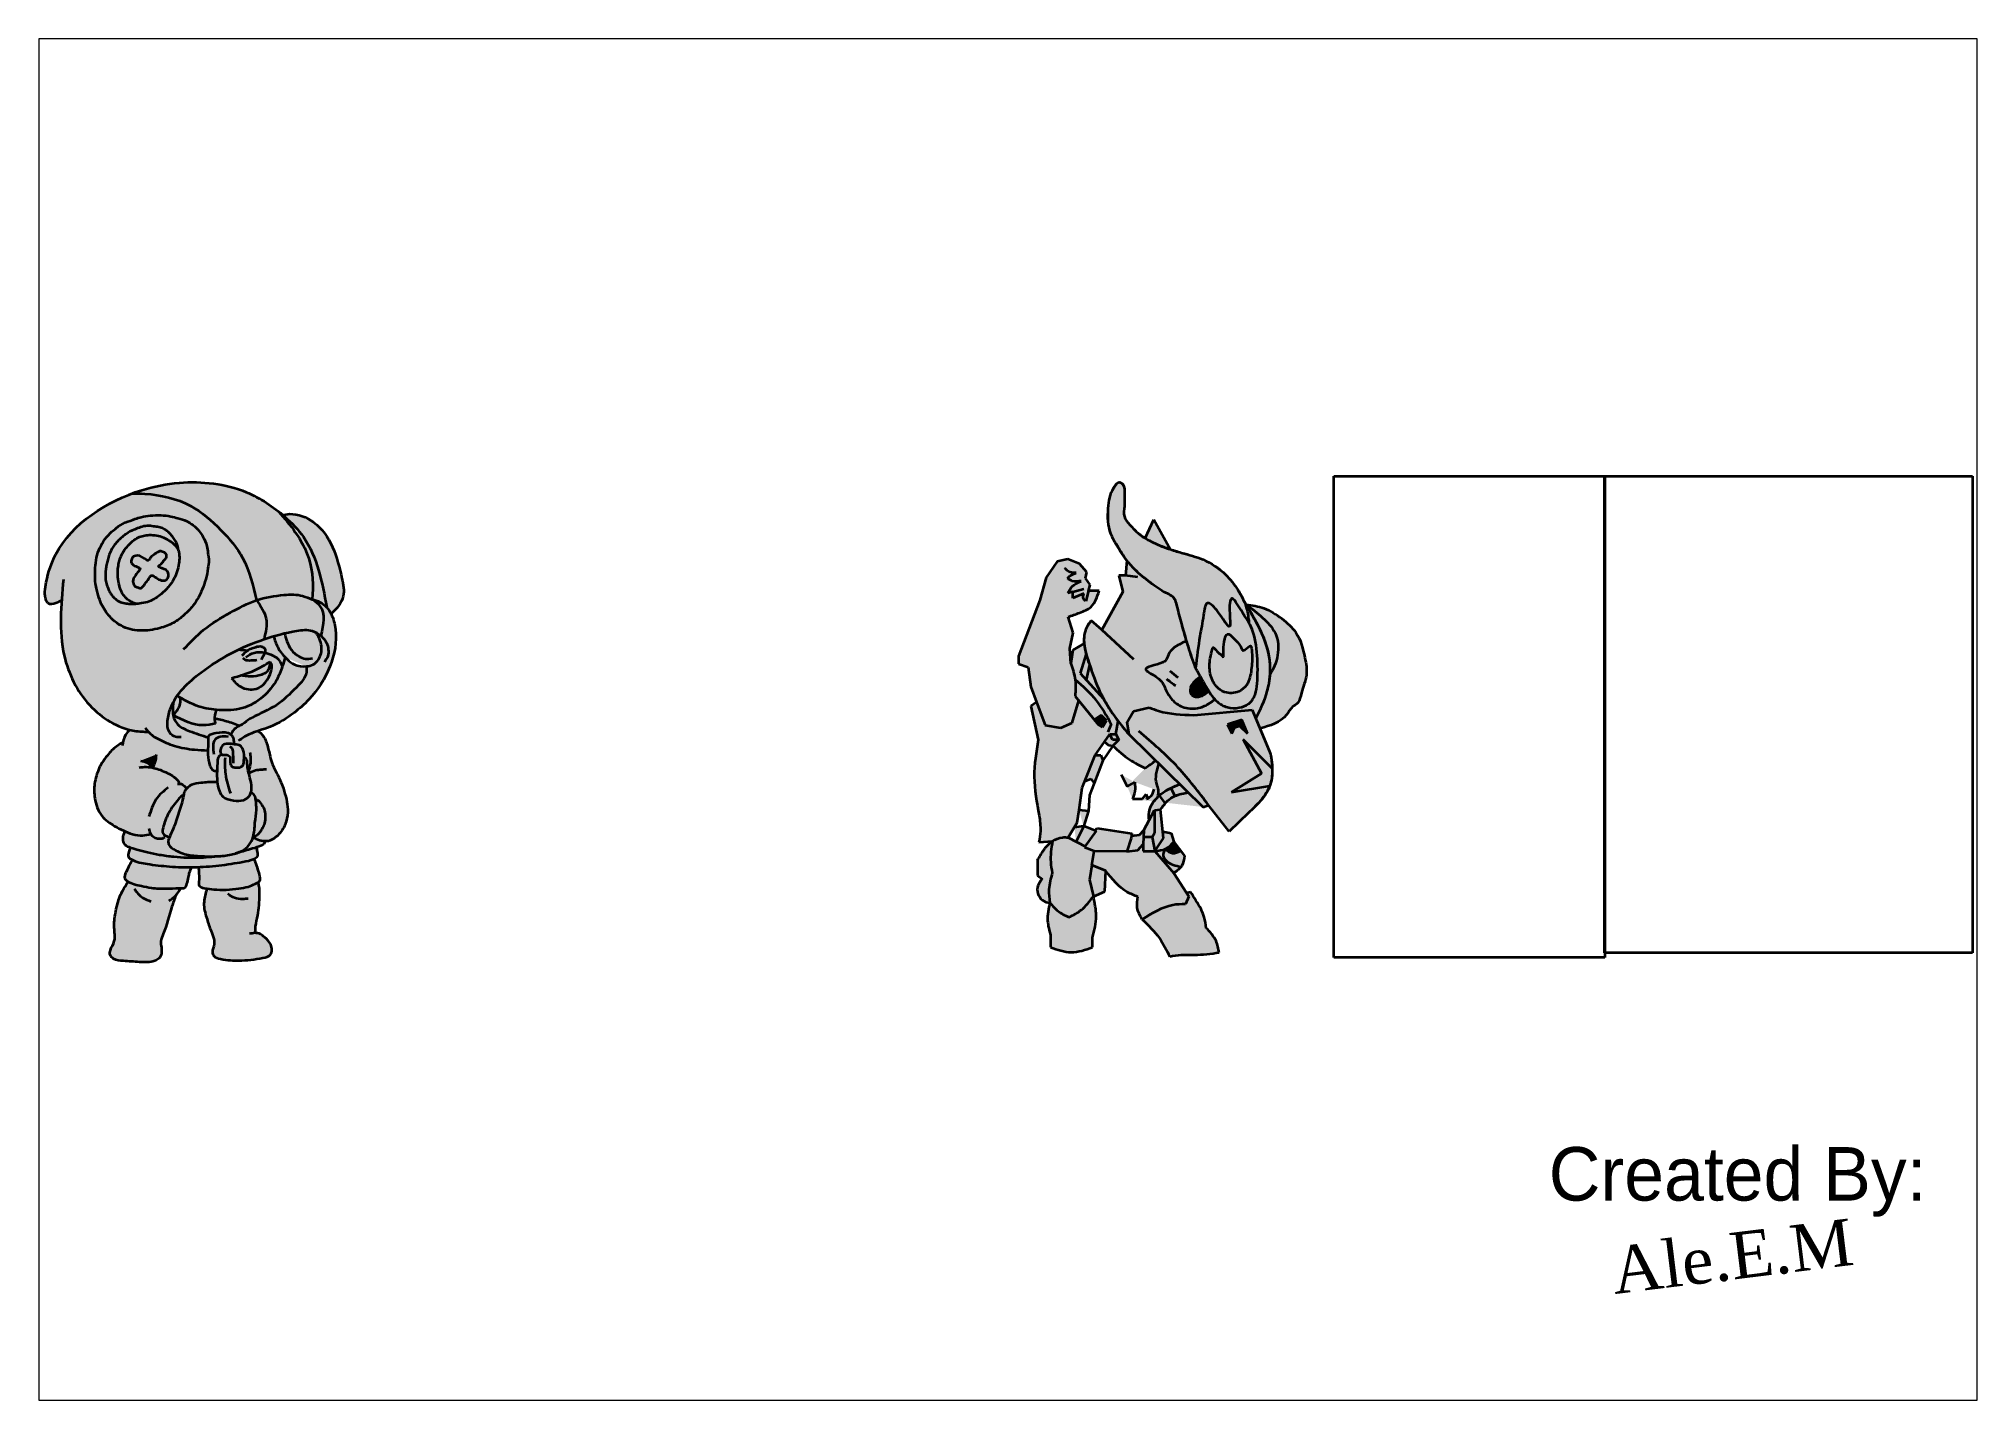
# Paper-space layout 'A4 horizontal' of a CAD drawing. Header units: millimetres. Extents: x -2 to 289, y -2 to 203.
# The model-space entities are those that its viewports show. They can reach past a viewport. Long polylines and large blocks are cut down to what shows.
import ezdxf

# ---------------------------------------------------------------- set-up
doc = ezdxf.new("R2010")
doc.units = ezdxf.units.MM
doc.styles.add('Comic Sans', font='comici.ttf')
doc.styles.add('Estilo1', font='sylfaen.ttf')
picture_1 = doc.add_image_def('image1.jpg', size_in_pixel=(555, 719))
picture_2 = doc.add_image_def('image2.jpg', size_in_pixel=(564, 1002))

psp = doc.layouts.new('A4 horizontal')

# ---------------------------------------------------------------- texts
at = {"color": 18, "lineweight": 35, "true_color": 0x000000, "style": 'Comic Sans'}
psp.add_text('Created By:', height=8.0329, dxfattribs=at).set_placement((224.38, 28.33))
at = {"color": 18, "lineweight": 35, "true_color": 0x000000, "style": 'Estilo1'}
psp.add_text('Ale.E.M', height=7, rotation=7, dxfattribs=at).set_placement((234.27, 14.29))

msp = doc.modelspace()

# ---------------------------------------------------------------- hatches: boundary and pattern name
at = {"lineweight": 35, "true_color": 0xcd6928, "transparency": 33554687}
h = msp.add_hatch(color=32, dxfattribs=at)
h.set_gradient(color1=(19, 155, 72), color2=(88, 186, 72), tint=1, name='INVCYLINDER')
edge = h.paths.add_edge_path(flags=17)
edge.add_spline(control_points=[(1790.3, 360.75), (1790.71, 360.16), (1791.52, 358.98), (1791.19, 357.6), (1791.03, 356.91)], knot_values=[0, 0, 0, 0, 31.476123, 62.199155, 62.199155, 62.199155, 62.199155], degree=3, periodic=0)
edge.add_spline(control_points=[(1791.03, 356.91), (1791.19, 357.6), (1791.52, 358.98), (1790.71, 360.16), (1790.3, 360.75)], knot_values=[0, 0, 0, 0, 30.723032, 62.199155, 62.199155, 62.199155, 62.199155], degree=3, periodic=0)
edge = h.paths.add_edge_path()
edge.add_spline(control_points=[(1771.24, 362.8), (1771, 360.26), (1770.59, 355.87), (1773.33, 350.2), (1777, 347.86), (1779.16, 347.79), (1779.63, 347.77)], knot_values=[0, 0, 0, 0, 114.751717, 198.499764, 276.314333, 297.433796, 297.433796, 297.433796, 297.433796], degree=3, periodic=0)
edge.add_spline(control_points=[(1771.01, 360.72), (1770.91, 360.66), (1770.59, 360.46), (1769.83, 360.24), (1769.29, 361.04), (1769.55, 362.9), (1771.12, 367.72), (1776.77, 371.33), (1783.58, 372.66), (1788.79, 372.09), (1792.7, 369.48), (1796.13, 365.95), (1796.75, 362.54), (1797.21, 360.05)], knot_values=[7.300364, 7.300364, 7.300364, 7.300364, 12.755924, 24.088443, 34.042323, 63.831149, 109.147426, 270.626759, 328.388545, 430.064652, 498.680049, 540.213882, 652.024188, 652.024188, 652.024188, 652.024188], degree=3, periodic=0)
edge.add_spline(control_points=[(1783.1, 355.92), (1783.73, 356.59), (1785.09, 358.02), (1787.61, 359.52), (1790.22, 360.88), (1792.68, 361.3), (1794.6, 361.37), (1795.71, 360.83), (1796.59, 360.64), (1797.22, 360.09), (1797.82, 359.2), (1798.32, 357.19), (1797.75, 354.06), (1795.98, 351.32), (1793.82, 349.47), (1791.85, 348.2), (1789.8, 347.75), (1788.84, 347.12), (1788.51, 346.9)], knot_values=[0, 0, 0, 0, 41.751956, 89.915259, 133.571567, 175.505589, 203.71697, 218.946751, 231.407081, 244.320164, 256.018084, 280.160365, 337.111883, 395.999037, 425.882164, 467.583914, 501.671882, 520.014443, 520.014443, 520.014443, 520.014443], degree=3, periodic=0)
edge.add_spline(control_points=[(1782.86, 347.24), (1782.67, 347.23), (1782.23, 347.22), (1781.5, 347.78), (1781.48, 348.94), (1782.02, 351.23), (1785.37, 354.39), (1789.83, 356.68), (1793.62, 357.68), (1795.65, 357.92), (1796.66, 357.3), (1797.34, 356.47), (1797.47, 355.39), (1797.11, 354.83), (1796.98, 354.63)], knot_values=[0, 0, 0, 0, 8.408207, 20.118444, 37.307183, 57.519112, 127.812617, 235.052729, 286.276521, 309.217158, 324.535535, 338.054227, 357.770015, 368.508709, 368.508709, 368.508709, 368.508709], degree=3, periodic=0)
edge.add_spline(control_points=[(1782.1, 350.77), (1782.01, 350.06), (1781.99, 349.4), (1782.45, 348.36), (1783.88, 347.75), (1784.91, 347.42), (1785.53, 347.22)], knot_values=[18.056069, 18.056069, 18.056069, 18.056069, 29.271128, 46.430302, 67.095214, 96.940803, 96.940803, 96.940803, 96.940803], degree=3, periodic=0)
edge.add_spline(control_points=[(1779.31, 348.18), (1779.41, 348.04), (1779.74, 347.57), (1780.75, 346.95), (1782.26, 346.3), (1783.94, 346.01), (1785.05, 345.96), (1785.49, 345.94)], knot_values=[0, 0, 0, 0, 7.875005, 26.232092, 52.610867, 83.370724, 103.608682, 103.608682, 103.608682, 103.608682], degree=3, periodic=0)
edge.add_spline(control_points=[(1777.99, 371.28), (1778.42, 371.28), (1780.4, 371.27), (1783.71, 370.49), (1786.75, 367.82), (1789.34, 364.81), (1789.95, 362.2), (1790.3, 360.75)], knot_values=[13.513157, 13.513157, 13.513157, 13.513157, 33.086066, 104.273205, 162.695771, 215.81863, 283.096817, 283.096817, 283.096817, 283.096817], degree=3, periodic=0)
h = msp.add_hatch(color=32, dxfattribs=at)
h.set_gradient(color1=(19, 155, 72), color2=(88, 186, 72), centered=1, tint=1)
edge = h.paths.add_edge_path()
edge.add_spline(control_points=[(1790.3, 360.75), (1789.95, 362.2), (1789.34, 364.81), (1786.75, 367.82), (1783.71, 370.49), (1780.4, 371.27), (1778.42, 371.28), (1777.99, 371.28)], knot_values=[13.513157, 13.513157, 13.513157, 13.513157, 80.791344, 133.914203, 192.336769, 263.523909, 283.096817, 283.096817, 283.096817, 283.096817], degree=3, periodic=0)
edge.add_spline(control_points=[(1777.99, 371.28), (1774.9, 370.11), (1771.02, 367.41), (1769.55, 362.9), (1769.29, 361.04), (1769.83, 360.24), (1770.59, 360.46), (1770.91, 360.66), (1771.01, 360.72)], knot_values=[7.300364, 7.300364, 7.300364, 7.300364, 153.34372, 198.659997, 228.448824, 238.402704, 249.735222, 255.190783, 255.190783, 255.190783, 255.190783], degree=3, periodic=0)
edge.add_spline(control_points=[(1771.24, 362.8), (1771, 360.26), (1770.59, 355.87), (1773.25, 350.36), (1776.27, 348.33), (1777.76, 347.97)], knot_values=[0, 0, 0, 0, 114.751717, 198.499764, 268.709627, 268.709627, 268.709627, 268.709627], degree=3, periodic=0)
edge.add_spline(control_points=[(1777.76, 347.97), (1777.92, 347.93), (1778.53, 347.81), (1779.16, 347.79), (1779.62, 347.77)], knot_values=[268.709627, 268.709627, 268.709627, 268.709627, 276.314333, 297.402713, 297.402713, 297.402713, 297.402713], degree=3, periodic=0)
edge.add_spline(control_points=[(1779.62, 347.77), (1779.62, 347.77), (1779.89, 347.48), (1780.75, 346.95), (1782.26, 346.3), (1783.94, 346.01), (1785.05, 345.96), (1785.49, 345.94)], knot_values=[7.871624, 7.871624, 7.871624, 7.871624, 7.875005, 26.232092, 52.610867, 83.370724, 103.608682, 103.608682, 103.608682, 103.608682], degree=3, periodic=0)
edge.add_spline(control_points=[(1785.49, 345.94), (1785.5, 346.17), (1785.51, 346.59), (1785.52, 347.02), (1785.53, 347.22)], knot_values=[0, 0, 0, 0, 10.455387, 19.513583, 19.513583, 19.513583, 19.513583], degree=3, periodic=0)
edge.add_spline(control_points=[(1785.53, 347.22), (1784.91, 347.42), (1783.88, 347.75), (1782.45, 348.36), (1781.99, 349.4), (1782.01, 350.05), (1782.09, 350.73)], knot_values=[18.290457, 18.290457, 18.290457, 18.290457, 48.136046, 68.800958, 85.960132, 96.940803, 96.940803, 96.940803, 96.940803], degree=3, periodic=0)
edge.add_spline(control_points=[(1782.09, 350.73), (1781.99, 350.54), (1781.71, 349.95), (1781.48, 348.94), (1781.5, 347.78), (1782.23, 347.22), (1782.67, 347.23), (1782.86, 347.24)], knot_values=[0, 0, 0, 0, 10.093884, 30.305813, 47.494552, 59.204789, 67.612996, 67.612996, 67.612996, 67.612996], degree=3, periodic=0)
edge.add_spline(control_points=[(1782.45, 351.32), (1782.32, 351.13), (1782.2, 350.93), (1782.09, 350.73)], knot_values=[67.612996, 67.612996, 67.612996, 67.612996, 78.306492, 78.306492, 78.306492, 78.306492], degree=3, periodic=0)
edge.add_spline(control_points=[(1782.09, 350.73), (1782.09, 350.75), (1782.09, 350.76), (1782.1, 350.77)], knot_values=[18.056069, 18.056069, 18.056069, 18.056069, 18.290457, 18.290457, 18.290457, 18.290457], degree=3, periodic=0)
edge.add_spline(control_points=[(1785.53, 347.22), (1784.91, 347.42), (1783.88, 347.75), (1782.45, 348.36), (1781.99, 349.4), (1782.01, 350.05), (1782.09, 350.73)], knot_values=[18.290457, 18.290457, 18.290457, 18.290457, 48.136046, 68.800958, 85.960132, 96.940803, 96.940803, 96.940803, 96.940803], degree=3, periodic=0)
edge.add_spline(control_points=[(1782.09, 350.73), (1782.2, 350.93), (1782.32, 351.13), (1782.45, 351.32)], knot_values=[67.612996, 67.612996, 67.612996, 67.612996, 78.306492, 78.306492, 78.306492, 78.306492], degree=3, periodic=0)
edge.add_spline(control_points=[(1782.45, 351.32), (1783.07, 352.2), (1785.06, 353.96), (1787.24, 355.28), (1788.52, 355.89)], knot_values=[78.306492, 78.306492, 78.306492, 78.306492, 127.812617, 193.44206, 193.44206, 193.44206, 193.44206], degree=3, periodic=0)
edge.add_spline(control_points=[(1788.52, 355.89), (1789.34, 356.29), (1790.17, 356.62), (1791.03, 356.91)], knot_values=[193.44206, 193.44206, 193.44206, 193.44206, 235.052729, 235.052729, 235.052729, 235.052729], degree=3, periodic=0)
edge.add_spline(control_points=[(1791.03, 356.91), (1791.19, 357.6), (1791.52, 358.98), (1790.71, 360.16), (1790.3, 360.75)], knot_values=[0, 0, 0, 0, 30.723032, 62.199155, 62.199155, 62.199155, 62.199155], degree=3, periodic=0)
edge = h.paths.add_edge_path(flags=16)
edge.add_spline(control_points=[(1785.5, 365.41), (1785.47, 365.64), (1785.4, 366.2), (1785.08, 366.94), (1784.6, 367.63), (1784.07, 368.16), (1783.36, 368.61), (1782.59, 368.82), (1781.75, 369.08), (1780.83, 369.15), (1779.85, 369.13), (1779, 369.01), (1778.19, 368.72), (1777.32, 368.44), (1776.42, 367.88), (1775.64, 367.19), (1775.04, 366.37), (1774.62, 365.46), (1774.4, 364.46), (1774.34, 363.42), (1774.38, 362.51), (1774.58, 361.64), (1774.77, 360.85), (1775.13, 360.05), (1775.57, 359.4), (1776.15, 358.76), (1776.9, 358.22), (1777.82, 357.86), (1778.79, 357.74), (1779.78, 357.78), (1780.91, 358), (1782.09, 358.46), (1783.16, 359.27), (1783.98, 360.11), (1784.58, 360.97), (1784.95, 361.88), (1785.32, 362.82), (1785.48, 363.79), (1785.62, 364.66), (1785.54, 365.16), (1785.5, 365.41)], knot_values=[0, 0, 0, 0, 10.421592, 26.098073, 36.056627, 48.893966, 60.2278, 73.976246, 85.173794, 100.466534, 116.013536, 130.080595, 139.454613, 155.509786, 171.646347, 187.834077, 202.845024, 217.974893, 233.606369, 249.319781, 265.474047, 275.009698, 290.581519, 302.62512, 314.524418, 326.75338, 341.944253, 356.531249, 371.415476, 386.580938, 401.708196, 424.100294, 443.666472, 462.699472, 478.050753, 491.071515, 507.458062, 524.415147, 535.725316, 547.491301, 547.491301, 547.491301, 547.491301], degree=3, periodic=0)
edge = h.paths.add_edge_path(flags=0)
edge.add_spline(control_points=[(1778.45, 360.42), (1778.38, 360.42), (1778.13, 360.41), (1777.69, 360.39), (1777.13, 360.48), (1776.58, 360.68), (1776.21, 361.01), (1775.95, 361.33), (1775.76, 361.64), (1775.61, 362.04), (1775.43, 362.51), (1775.37, 363.11), (1775.39, 363.7), (1775.5, 364.26), (1775.6, 364.75), (1775.76, 365.29), (1775.99, 365.78), (1776.29, 366.23), (1776.59, 366.58), (1776.96, 366.93), (1777.46, 367.39), (1778.16, 367.68), (1778.85, 367.99), (1779.49, 368.13), (1780.1, 368.04), (1780.65, 367.99), (1781.11, 367.81), (1781.51, 367.57), (1781.84, 367.23), (1782.14, 366.86), (1782.47, 366.34), (1782.55, 365.91), (1782.6, 365.64)], knot_values=[0, 0, 0, 0, 3.210482, 11.636292, 20.073127, 28.87277, 38.121529, 42.289215, 47.989568, 54.512688, 62.024975, 71.001757, 81.846534, 88.933242, 96.961599, 104.877276, 114.51035, 121.869489, 129.293819, 135.992456, 144.956818, 160.26828, 169.944079, 180.004961, 189.655241, 197.858694, 205.170505, 212.064451, 218.955155, 226.794415, 234.119289, 246.681837, 246.681837, 246.681837, 246.681837], degree=3, periodic=0)
edge.add_spline(control_points=[(1782.6, 365.64), (1782.61, 365.58), (1782.66, 365.38), (1782.69, 364.96), (1782.64, 364.31), (1782.47, 363.55), (1782.11, 362.75), (1781.59, 362), (1780.96, 361.41), (1780.34, 360.94), (1779.69, 360.6), (1779.05, 360.45), (1778.61, 360.4), (1778.45, 360.42)], knot_values=[193.641558, 193.641558, 193.641558, 193.641558, 196.042968, 203.201629, 212.867581, 225.963447, 238.563267, 252.746455, 267.471453, 277.861726, 288.570815, 300.656983, 308.048072, 308.048072, 308.048072, 308.048072], degree=3, periodic=0)
edge = h.paths.add_edge_path(flags=0)
edge.add_spline(control_points=[(1779.46, 364.71), (1779.48, 364.69), (1779.62, 364.56), (1779.87, 365.1), (1780.26, 365.28), (1780.68, 365.66), (1781.12, 365.52), (1781.46, 365.3), (1781.41, 364.95), (1781.09, 364.64), (1780.94, 364.33), (1780.51, 364.06), (1781.2, 363.87), (1781.66, 363.6), (1781.59, 362.78), (1780.77, 362.58), (1780.38, 363.07), (1779.89, 363.24), (1779.52, 362.69), (1779.3, 362.3), (1778.88, 361.91), (1778.58, 362.02), (1778.19, 362.13), (1777.94, 362.97), (1778.55, 363.37), (1778.86, 363.89), (1778.59, 363.99), (1778.34, 364.13), (1777.89, 364.34), (1777.93, 364.86), (1778.22, 365.13), (1778.8, 365.22), (1779.18, 364.93), (1779.46, 364.71)], knot_values=[0, 0, 0, 0, 1.327163, 7.975403, 16.591222, 24.703624, 30.77194, 36.31448, 41.316954, 44.53151, 56.246217, 58.149471, 64.113258, 75.583631, 85.784182, 91.936511, 109.57119, 110.54051, 114.654115, 134.12041, 135.015373, 140.261925, 146.21481, 153.322494, 174.03403, 175.153534, 178.425269, 182.98766, 190.852021, 197.474904, 203.082178, 207.834155, 223.289315, 223.289315, 223.289315, 223.289315], degree=3, periodic=0)
h = msp.add_hatch(color=32, dxfattribs=at)
h.dxf.hatch_style = 1
h.set_gradient(color1=(248, 153, 30), color2=(244, 238, 81), tint=0.5, name='SPHERICAL')
edge = h.paths.add_edge_path()
edge.add_spline(control_points=[(1795.78, 360.84), (1795.92, 362.17), (1795.82, 364.58), (1794.31, 367.29), (1793.25, 368.6), (1792.79, 369.14)], knot_values=[42.876555, 42.876555, 42.876555, 42.876555, 104.63675, 148.780388, 181.568999, 181.568999, 181.568999, 181.568999], degree=3, periodic=0)
edge.add_spline(control_points=[(1792.79, 369.14), (1792.68, 369.26), (1792.58, 369.38), (1792.47, 369.5)], knot_values=[35.604098, 35.604098, 35.604098, 35.604098, 42.876555, 42.876555, 42.876555, 42.876555], degree=3, periodic=0)
edge.add_spline(control_points=[(1792.47, 369.5), (1791.49, 370.28), (1788.52, 372.12), (1783.58, 372.66), (1779.87, 371.94), (1778.32, 371.4), (1777.99, 371.28)], knot_values=[255.190783, 255.190783, 255.190783, 255.190783, 312.008898, 413.685005, 471.446791, 486.882768, 486.882768, 486.882768, 486.882768], degree=3, periodic=0)
edge.add_spline(control_points=[(1777.99, 371.28), (1778.42, 371.28), (1780.4, 371.27), (1783.71, 370.49), (1786.75, 367.82), (1789.34, 364.81), (1789.95, 362.2), (1790.3, 360.75)], knot_values=[13.513157, 13.513157, 13.513157, 13.513157, 33.086066, 104.273205, 162.695771, 215.81863, 283.096817, 283.096817, 283.096817, 283.096817], degree=3, periodic=0)
edge.add_spline(control_points=[(1790.3, 360.75), (1791.16, 361.04), (1792.68, 361.3), (1794.6, 361.37), (1795.46, 360.95), (1795.78, 360.84)], knot_values=[133.571567, 133.571567, 133.571567, 133.571567, 175.505589, 203.71697, 218.946751, 218.946751, 218.946751, 218.946751], degree=3, periodic=0)
edge = h.paths.add_edge_path()
edge.add_spline(control_points=[(1796.63, 357.25), (1796.87, 358.35), (1797.18, 359.83), (1796.07, 360.63), (1795.78, 360.84)], knot_values=[0, 0, 0, 0, 44.621941, 60.244085, 60.244085, 60.244085, 60.244085], degree=3, periodic=0)
edge.add_spline(control_points=[(1795.78, 360.84), (1795.74, 360.85), (1795.7, 360.87), (1795.67, 360.88)], knot_values=[217.140967, 217.140967, 217.140967, 217.140967, 218.946751, 218.946751, 218.946751, 218.946751], degree=3, periodic=0)
edge.add_spline(control_points=[(1795.67, 360.88), (1795.49, 360.94), (1795.32, 361.02), (1795.14, 361.08)], knot_values=[208.62581, 208.62581, 208.62581, 208.62581, 217.140967, 217.140967, 217.140967, 217.140967], degree=3, periodic=0)
edge.add_spline(control_points=[(1795.14, 361.08), (1795.1, 361.1), (1795.05, 361.12), (1795.01, 361.13)], knot_values=[206.364793, 206.364793, 206.364793, 206.364793, 208.62581, 208.62581, 208.62581, 208.62581], degree=3, periodic=0)
edge.add_spline(control_points=[(1795.01, 361.13), (1794.95, 361.15), (1794.81, 361.2), (1794.67, 361.23), (1794.59, 361.25)], knot_values=[199.673607, 199.673607, 199.673607, 199.673607, 202.32143, 206.364793, 206.364793, 206.364793, 206.364793], degree=3, periodic=0)
edge.add_spline(control_points=[(1794.59, 361.25), (1794.5, 361.26), (1794.42, 361.28), (1794.34, 361.29)], knot_values=[195.818826, 195.818826, 195.818826, 195.818826, 199.673607, 199.673607, 199.673607, 199.673607], degree=3, periodic=0)
edge.add_spline(control_points=[(1794.34, 361.29), (1794.25, 361.3), (1794.16, 361.3), (1794.06, 361.31)], knot_values=[191.611649, 191.611649, 191.611649, 191.611649, 195.818826, 195.818826, 195.818826, 195.818826], degree=3, periodic=0)
edge.add_spline(control_points=[(1794.06, 361.31), (1793.96, 361.31), (1793.86, 361.32), (1793.75, 361.32)], knot_values=[186.880228, 186.880228, 186.880228, 186.880228, 191.611649, 191.611649, 191.611649, 191.611649], degree=3, periodic=0)
edge.add_spline(control_points=[(1793.75, 361.32), (1793.65, 361.32), (1793.55, 361.31), (1793.44, 361.31)], knot_values=[182.216161, 182.216161, 182.216161, 182.216161, 186.880228, 186.880228, 186.880228, 186.880228], degree=3, periodic=0)
edge.add_spline(control_points=[(1793.44, 361.31), (1793.32, 361.3), (1793.2, 361.29), (1793.07, 361.28)], knot_values=[176.675729, 176.675729, 176.675729, 176.675729, 182.216161, 182.216161, 182.216161, 182.216161], degree=3, periodic=0)
edge.add_spline(control_points=[(1793.07, 361.28), (1793.05, 361.28), (1792.86, 361.26), (1792.67, 361.24), (1792.5, 361.22)], knot_values=[168.071006, 168.071006, 168.071006, 168.071006, 169.241147, 176.675729, 176.675729, 176.675729, 176.675729], degree=3, periodic=0)
edge.add_spline(control_points=[(1792.5, 361.22), (1792.32, 361.2), (1792.14, 361.18), (1791.97, 361.15)], knot_values=[159.821404, 159.821404, 159.821404, 159.821404, 168.071006, 168.071006, 168.071006, 168.071006], degree=3, periodic=0)
edge.add_spline(control_points=[(1791.97, 361.15), (1791.74, 361.11), (1791.51, 361.07), (1791.28, 361.02)], knot_values=[149.197817, 149.197817, 149.197817, 149.197817, 159.821404, 159.821404, 159.821404, 159.821404], degree=3, periodic=0)
edge.add_spline(control_points=[(1791.28, 361.02), (1791.11, 360.98), (1790.94, 360.94), (1790.77, 360.89)], knot_values=[141.148862, 141.148862, 141.148862, 141.148862, 149.197817, 149.197817, 149.197817, 149.197817], degree=3, periodic=0)
edge.add_spline(control_points=[(1790.77, 360.89), (1790.61, 360.85), (1790.46, 360.8), (1790.3, 360.75)], knot_values=[133.571567, 133.571567, 133.571567, 133.571567, 141.148862, 141.148862, 141.148862, 141.148862], degree=3, periodic=0)
edge.add_spline(control_points=[(1790.3, 360.75), (1790.71, 360.16), (1791.52, 358.98), (1791.19, 357.6), (1791.03, 356.91)], knot_values=[0, 0, 0, 0, 31.476123, 62.199155, 62.199155, 62.199155, 62.199155], degree=3, periodic=0)
edge.add_spline(control_points=[(1791.03, 356.91), (1791.29, 357.01), (1791.56, 357.09), (1791.83, 357.17)], knot_values=[235.052729, 235.052729, 235.052729, 235.052729, 248.118195, 248.118195, 248.118195, 248.118195], degree=3, periodic=0)
edge.add_spline(control_points=[(1791.83, 357.17), (1791.88, 357.19), (1791.93, 357.2), (1791.97, 357.21)], knot_values=[248.118195, 248.118195, 248.118195, 248.118195, 250.387197, 250.387197, 250.387197, 250.387197], degree=3, periodic=0)
edge.add_spline(control_points=[(1791.97, 357.21), (1792.09, 357.25), (1792.22, 357.28), (1792.34, 357.32)], knot_values=[250.387197, 250.387197, 250.387197, 250.387197, 256.174374, 256.174374, 256.174374, 256.174374], degree=3, periodic=0)
edge.add_spline(control_points=[(1792.34, 357.32), (1792.57, 357.38), (1792.81, 357.44), (1793.06, 357.5)], knot_values=[256.174374, 256.174374, 256.174374, 256.174374, 267.525535, 267.525535, 267.525535, 267.525535], degree=3, periodic=0)
edge.add_spline(control_points=[(1793.06, 357.5), (1793.34, 357.56), (1793.63, 357.62), (1793.92, 357.67)], knot_values=[267.525535, 267.525535, 267.525535, 267.525535, 280.83524, 280.83524, 280.83524, 280.83524], degree=3, periodic=0)
edge.add_spline(control_points=[(1793.92, 357.67), (1794.04, 357.7), (1794.21, 357.72), (1794.37, 357.75), (1794.42, 357.76)], knot_values=[280.83524, 280.83524, 280.83524, 280.83524, 286.276521, 288.432168, 288.432168, 288.432168, 288.432168], degree=3, periodic=0)
edge.add_spline(control_points=[(1794.42, 357.76), (1794.55, 357.78), (1794.67, 357.79), (1794.8, 357.8)], knot_values=[288.432168, 288.432168, 288.432168, 288.432168, 294.094125, 294.094125, 294.094125, 294.094125], degree=3, periodic=0)
edge.add_spline(control_points=[(1794.8, 357.8), (1794.87, 357.81), (1794.95, 357.82), (1795.03, 357.82)], knot_values=[294.094125, 294.094125, 294.094125, 294.094125, 297.52069, 297.52069, 297.52069, 297.52069], degree=3, periodic=0)
edge.add_spline(control_points=[(1795.03, 357.82), (1795.11, 357.82), (1795.2, 357.82), (1795.28, 357.82)], knot_values=[297.52069, 297.52069, 297.52069, 297.52069, 301.421076, 301.421076, 301.421076, 301.421076], degree=3, periodic=0)
edge.add_spline(control_points=[(1795.28, 357.82), (1795.33, 357.81), (1795.38, 357.81), (1795.43, 357.81)], knot_values=[301.421076, 301.421076, 301.421076, 301.421076, 303.687248, 303.687248, 303.687248, 303.687248], degree=3, periodic=0)
edge.add_spline(control_points=[(1795.43, 357.81), (1795.49, 357.8), (1795.55, 357.79), (1795.61, 357.78)], knot_values=[303.687248, 303.687248, 303.687248, 303.687248, 306.519234, 306.519234, 306.519234, 306.519234], degree=3, periodic=0)
edge.add_spline(control_points=[(1795.61, 357.78), (1795.64, 357.77), (1795.67, 357.76), (1795.71, 357.76)], knot_values=[306.519234, 306.519234, 306.519234, 306.519234, 308.032595, 308.032595, 308.032595, 308.032595], degree=3, periodic=0)
edge.add_spline(control_points=[(1795.71, 357.76), (1795.73, 357.75), (1795.78, 357.74), (1795.82, 357.72), (1795.84, 357.72)], knot_values=[308.032595, 308.032595, 308.032595, 308.032595, 309.217158, 310.255521, 310.255521, 310.255521, 310.255521], degree=3, periodic=0)
edge.add_spline(control_points=[(1795.84, 357.72), (1795.9, 357.7), (1795.96, 357.67), (1796.02, 357.65)], knot_values=[310.255521, 310.255521, 310.255521, 310.255521, 313.159248, 313.159248, 313.159248, 313.159248], degree=3, periodic=0)
edge.add_spline(control_points=[(1796.02, 357.65), (1796.07, 357.63), (1796.11, 357.6), (1796.16, 357.58)], knot_values=[313.159248, 313.159248, 313.159248, 313.159248, 315.517781, 315.517781, 315.517781, 315.517781], degree=3, periodic=0)
edge.add_spline(control_points=[(1796.17, 357.57), (1796.23, 357.54), (1796.28, 357.51), (1796.34, 357.47)], knot_values=[315.70612, 315.70612, 315.70612, 315.70612, 318.612194, 318.612194, 318.612194, 318.612194], degree=3, periodic=0)
edge.add_spline(control_points=[(1796.34, 357.47), (1796.38, 357.45), (1796.42, 357.42), (1796.45, 357.39)], knot_values=[318.612194, 318.612194, 318.612194, 318.612194, 320.76422, 320.76422, 320.76422, 320.76422], degree=3, periodic=0)
edge.add_spline(control_points=[(1796.45, 357.39), (1796.51, 357.35), (1796.56, 357.31), (1796.6, 357.27)], knot_values=[320.76422, 320.76422, 320.76422, 320.76422, 323.641855, 323.641855, 323.641855, 323.641855], degree=3, periodic=0)
at = {"lineweight": 35, "true_color": 0xffffff, "transparency": 33554687}
h = msp.add_hatch(color=7, dxfattribs=at)
h.set_gradient(color1=(248, 153, 30), color2=(248, 215, 49))
edge = h.paths.add_edge_path(flags=17)
edge.add_spline(control_points=[(1888.19, 358.54), (1888.13, 359.02), (1888, 360.16), (1887.15, 361.78), (1885.8, 363.54), (1883.84, 364.82), (1881.83, 365.36), (1880.09, 365.86), (1878.66, 366.45), (1877.33, 367.22), (1876.52, 368.11), (1875.75, 368.98), (1875.96, 370.11), (1875.86, 371.13), (1875.96, 372.06), (1875.36, 372.51), (1874.56, 371.61), (1874.28, 370.02), (1874.22, 367.83), (1875.33, 365.81), (1876.52, 364.04), (1878.26, 362.65), (1879.58, 361.62), (1880.87, 361.11), (1881.18, 359.84), (1881.59, 358.3), (1882.19, 356.2), (1882.69, 354.75), (1882.93, 354.04)], knot_values=[0, 0, 0, 0, 1.420072, 3.437609, 5.379457, 8.048721, 10.268403, 11.607048, 13.471071, 14.892214, 16.149068, 17.137956, 18.136089, 19.36456, 20.32211, 20.71371, 21.20257, 23.305686, 25.797513, 27.436428, 30.126862, 32.151688, 34.050779, 35.279117, 35.896719, 37.801659, 40.155181, 42.414708, 42.414708, 42.414708, 42.414708], degree=3, periodic=0)
edge.add_spline(control_points=[(1882.93, 354.04), (1883.06, 355.14), (1883.26, 356.98), (1883.67, 358.79), (1883.9, 360.92), (1885.31, 359.59), (1886.48, 357.39), (1886.24, 359.52), (1886.31, 361.62), (1887.45, 359.69), (1887.98, 358.91), (1888.19, 358.54)], knot_values=[0, 0, 0, 0, 3.214303, 5.336478, 6.535189, 7.711073, 9.741663, 11.019928, 12.49434, 13.975627, 15.344267, 15.344267, 15.344267, 15.344267], degree=3, periodic=0)
edge = h.paths.add_edge_path(flags=17)
edge.add_spline(control_points=[(1888.19, 358.54), (1888.13, 359.02), (1888, 360.16), (1887.15, 361.78), (1885.8, 363.54), (1883.84, 364.82), (1881.83, 365.36), (1880.09, 365.86), (1878.66, 366.45), (1877.33, 367.22), (1876.52, 368.11), (1875.75, 368.98), (1875.96, 370.11), (1875.86, 371.13), (1875.96, 372.06), (1875.36, 372.51), (1874.56, 371.61), (1874.28, 370.02), (1874.22, 367.83), (1875.33, 365.81), (1876.52, 364.04), (1878.26, 362.65), (1879.58, 361.62), (1880.87, 361.11), (1881.18, 359.84), (1881.59, 358.3), (1882.19, 356.2), (1882.69, 354.75), (1882.93, 354.04)], knot_values=[0, 0, 0, 0, 1.420072, 3.437609, 5.379457, 8.048721, 10.268403, 11.607048, 13.471071, 14.892214, 16.149068, 17.137956, 18.136089, 19.36456, 20.32211, 20.71371, 21.20257, 23.305686, 25.797513, 27.436428, 30.126862, 32.151688, 34.050779, 35.279117, 35.896719, 37.801659, 40.155181, 42.414708, 42.414708, 42.414708, 42.414708], degree=3, periodic=0)
edge.add_spline(control_points=[(1882.93, 354.04), (1883.06, 355.14), (1883.26, 356.98), (1883.67, 358.79), (1883.9, 360.92), (1885.31, 359.59), (1886.48, 357.39), (1886.24, 359.52), (1886.31, 361.62), (1887.45, 359.69), (1887.98, 358.91), (1888.19, 358.54)], knot_values=[0, 0, 0, 0, 3.214303, 5.336478, 6.535189, 7.711073, 9.741663, 11.019928, 12.49434, 13.975627, 15.344267, 15.344267, 15.344267, 15.344267], degree=3, periodic=0)
h = msp.add_hatch(color=7, dxfattribs=at)
h.set_gradient(color1=(248, 153, 30), color2=(248, 215, 49))
edge = h.paths.add_edge_path()
edge.add_spline(control_points=[(1888.19, 358.54), (1888.13, 359.02), (1888, 360.16), (1887.15, 361.78), (1885.8, 363.54), (1883.84, 364.82), (1881.83, 365.36), (1880.09, 365.86), (1878.66, 366.45), (1877.33, 367.22), (1876.52, 368.11), (1875.75, 368.98), (1875.96, 370.11), (1875.86, 371.13), (1875.96, 372.06), (1875.36, 372.51), (1874.56, 371.61), (1874.28, 370.02), (1874.22, 367.83), (1875.33, 365.81), (1876.52, 364.04), (1878.26, 362.65), (1879.58, 361.62), (1880.87, 361.11), (1881.18, 359.84), (1881.59, 358.3), (1882.19, 356.2), (1882.69, 354.75), (1882.93, 354.04)], knot_values=[0, 0, 0, 0, 1.420072, 3.437609, 5.379457, 8.048721, 10.268403, 11.607048, 13.471071, 14.892214, 16.149068, 17.137956, 18.136089, 19.36456, 20.32211, 20.71371, 21.20257, 23.305686, 25.797513, 27.436428, 30.126862, 32.151688, 34.050779, 35.279117, 35.896719, 37.801659, 40.155181, 42.414708, 42.414708, 42.414708, 42.414708], degree=3, periodic=0)
edge.add_spline(control_points=[(1882.93, 354.04), (1883.06, 355.14), (1883.26, 356.98), (1883.67, 358.79), (1883.9, 360.92), (1885.31, 359.59), (1886.48, 357.39), (1886.24, 359.52), (1886.31, 361.62), (1887.45, 359.69), (1887.98, 358.91), (1888.19, 358.54)], knot_values=[0, 0, 0, 0, 3.214303, 5.336478, 6.535189, 7.711073, 9.741663, 11.019928, 12.49434, 13.975627, 15.344267, 15.344267, 15.344267, 15.344267], degree=3, periodic=0)
at = {"lineweight": 35, "true_color": 0x000000}
h = msp.add_hatch(color=18, dxfattribs=at)
h.dxf.hatch_style = 1
h.set_gradient(color1=(16, 86, 137), color2=(27, 144, 228), rotation=303, one_color=1, tint=0.5)
edge = h.paths.add_edge_path()
edge.add_spline(control_points=[(1785.5, 365.41), (1785.47, 365.64), (1785.4, 366.2), (1785.08, 366.94), (1784.6, 367.63), (1784.07, 368.16), (1783.36, 368.61), (1782.59, 368.82), (1781.75, 369.08), (1780.83, 369.15), (1779.85, 369.13), (1779, 369.01), (1778.19, 368.72), (1777.32, 368.44), (1776.42, 367.88), (1775.64, 367.19), (1775.04, 366.37), (1774.62, 365.46), (1774.4, 364.46), (1774.34, 363.42), (1774.38, 362.51), (1774.58, 361.64), (1774.77, 360.85), (1775.13, 360.05), (1775.57, 359.4), (1776.15, 358.76), (1776.9, 358.22), (1777.82, 357.86), (1778.79, 357.74), (1779.78, 357.78), (1780.91, 358), (1782.09, 358.46), (1783.16, 359.27), (1783.98, 360.11), (1784.58, 360.97), (1784.95, 361.88), (1785.32, 362.82), (1785.48, 363.79), (1785.62, 364.66), (1785.54, 365.16), (1785.5, 365.41)], knot_values=[0, 0, 0, 0, 10.421592, 26.098073, 36.056627, 48.893966, 60.2278, 73.976246, 85.173794, 100.466534, 116.013536, 130.080595, 139.454613, 155.509786, 171.646347, 187.834077, 202.845024, 217.974893, 233.606369, 249.319781, 265.474047, 275.009698, 290.581519, 302.62512, 314.524418, 326.75338, 341.944253, 356.531249, 371.415476, 386.580938, 401.708196, 424.100294, 443.666472, 462.699472, 478.050753, 491.071515, 507.458062, 524.415147, 535.725316, 547.491301, 547.491301, 547.491301, 547.491301], degree=3, periodic=0)
edge = h.paths.add_edge_path(flags=16)
edge.add_spline(control_points=[(1778.45, 360.42), (1778.38, 360.42), (1778.13, 360.41), (1777.69, 360.39), (1777.13, 360.48), (1776.58, 360.68), (1776.21, 361.01), (1775.95, 361.33), (1775.76, 361.64), (1775.61, 362.04), (1775.43, 362.51), (1775.37, 363.11), (1775.39, 363.7), (1775.5, 364.26), (1775.6, 364.75), (1775.76, 365.29), (1775.99, 365.78), (1776.29, 366.23), (1776.59, 366.58), (1776.96, 366.93), (1777.46, 367.39), (1778.16, 367.68), (1778.85, 367.99), (1779.49, 368.13), (1780.1, 368.04), (1780.65, 367.99), (1781.11, 367.81), (1781.51, 367.57), (1781.84, 367.23), (1782.14, 366.86), (1782.47, 366.34), (1782.55, 365.91), (1782.6, 365.64)], knot_values=[0, 0, 0, 0, 3.210482, 11.636292, 20.073127, 28.87277, 38.121529, 42.289215, 47.989568, 54.512688, 62.024975, 71.001757, 81.846534, 88.933242, 96.961599, 104.877276, 114.51035, 121.869489, 129.293819, 135.992456, 144.956818, 160.26828, 169.944079, 180.004961, 189.655241, 197.858694, 205.170505, 212.064451, 218.955155, 226.794415, 234.119289, 246.681837, 246.681837, 246.681837, 246.681837], degree=3, periodic=0)
edge.add_spline(control_points=[(1782.6, 365.64), (1782.61, 365.58), (1782.66, 365.38), (1782.69, 364.96), (1782.64, 364.31), (1782.47, 363.55), (1782.11, 362.75), (1781.59, 362), (1780.96, 361.41), (1780.34, 360.94), (1779.69, 360.6), (1779.05, 360.45), (1778.61, 360.4), (1778.45, 360.42)], knot_values=[193.641558, 193.641558, 193.641558, 193.641558, 196.042968, 203.201629, 212.867581, 225.963447, 238.563267, 252.746455, 267.471453, 277.861726, 288.570815, 300.656983, 308.048072, 308.048072, 308.048072, 308.048072], degree=3, periodic=0)
edge = h.paths.add_edge_path(flags=0)
edge.add_spline(control_points=[(1779.46, 364.71), (1779.48, 364.69), (1779.62, 364.56), (1779.87, 365.1), (1780.26, 365.28), (1780.68, 365.66), (1781.12, 365.52), (1781.46, 365.3), (1781.41, 364.95), (1781.09, 364.64), (1780.94, 364.33), (1780.51, 364.06), (1781.2, 363.87), (1781.66, 363.6), (1781.59, 362.78), (1780.77, 362.58), (1780.38, 363.07), (1779.89, 363.24), (1779.52, 362.69), (1779.3, 362.3), (1778.88, 361.91), (1778.58, 362.02), (1778.19, 362.13), (1777.94, 362.97), (1778.55, 363.37), (1778.86, 363.89), (1778.59, 363.99), (1778.34, 364.13), (1777.89, 364.34), (1777.93, 364.86), (1778.22, 365.13), (1778.8, 365.22), (1779.18, 364.93), (1779.46, 364.71)], knot_values=[0, 0, 0, 0, 1.327163, 7.975403, 16.591222, 24.703624, 30.77194, 36.31448, 41.316954, 44.53151, 56.246217, 58.149471, 64.113258, 75.583631, 85.784182, 91.936511, 109.57119, 110.54051, 114.654115, 134.12041, 135.015373, 140.261925, 146.21481, 153.322494, 174.03403, 175.153534, 178.425269, 182.98766, 190.852021, 197.474904, 203.082178, 207.834155, 223.289315, 223.289315, 223.289315, 223.289315], degree=3, periodic=0)
at = {"lineweight": 35, "true_color": 0xcd6928, "transparency": 33554687}
h = msp.add_hatch(color=32, dxfattribs=at)
h.dxf.hatch_style = 1
h.set_gradient(color1=(19, 103, 52), color2=(88, 186, 72), tint=0.5, name='SPHERICAL')
edge = h.paths.add_edge_path()
edge.add_spline(control_points=[(1792.88, 369.16), (1792.74, 369.28), (1792.61, 369.39), (1792.47, 369.5)], knot_values=[486.882768, 486.882768, 486.882768, 486.882768, 494.859803, 494.859803, 494.859803, 494.859803], degree=3, periodic=0)
edge.add_spline(control_points=[(1792.47, 369.5), (1792.58, 369.38), (1792.68, 369.26), (1792.79, 369.14)], knot_values=[35.604098, 35.604098, 35.604098, 35.604098, 42.876555, 42.876555, 42.876555, 42.876555], degree=3, periodic=0)
edge.add_spline(control_points=[(1792.79, 369.14), (1792.82, 369.15), (1792.85, 369.16), (1792.88, 369.16)], knot_values=[6.669999, 6.669999, 6.669999, 6.669999, 8.103096, 8.103096, 8.103096, 8.103096], degree=3, periodic=0)
edge = h.paths.add_edge_path()
edge.add_spline(control_points=[(1796.67, 362.72), (1796.57, 363.14), (1796.46, 363.55), (1796.34, 363.96)], knot_values=[592.331269, 592.331269, 592.331269, 592.331269, 611.728959, 611.728959, 611.728959, 611.728959], degree=3, periodic=0)
edge.add_spline(control_points=[(1796.34, 363.96), (1796.15, 364.58), (1795.92, 365.19), (1795.64, 365.76)], knot_values=[562.48481, 562.48481, 562.48481, 562.48481, 592.331269, 592.331269, 592.331269, 592.331269], degree=3, periodic=0)
edge.add_spline(control_points=[(1795.64, 365.76), (1795.54, 365.96), (1795.44, 366.15), (1795.34, 366.34)], knot_values=[552.413257, 552.413257, 552.413257, 552.413257, 562.48481, 562.48481, 562.48481, 562.48481], degree=3, periodic=0)
edge.add_spline(control_points=[(1795.34, 366.34), (1795.23, 366.52), (1795.12, 366.7), (1795, 366.87)], knot_values=[542.58717, 542.58717, 542.58717, 542.58717, 552.413257, 552.413257, 552.413257, 552.413257], degree=3, periodic=0)
edge.add_spline(control_points=[(1795, 366.87), (1794.97, 366.92), (1794.86, 367.08), (1794.73, 367.25), (1794.64, 367.37)], knot_values=[533.084831, 533.084831, 533.084831, 533.084831, 535.458119, 542.58717, 542.58717, 542.58717, 542.58717], degree=3, periodic=0)
edge.add_spline(control_points=[(1794.64, 367.37), (1794.5, 367.55), (1794.35, 367.72), (1794.2, 367.89)], knot_values=[522.709774, 522.709774, 522.709774, 522.709774, 533.084831, 533.084831, 533.084831, 533.084831], degree=3, periodic=0)
edge.add_spline(control_points=[(1794.2, 367.89), (1794.06, 368.04), (1793.92, 368.19), (1793.77, 368.34)], knot_values=[513.257629, 513.257629, 513.257629, 513.257629, 522.709774, 522.709774, 522.709774, 522.709774], degree=3, periodic=0)
edge.add_spline(control_points=[(1793.77, 368.34), (1793.61, 368.5), (1793.44, 368.66), (1793.27, 368.81)], knot_values=[502.823466, 502.823466, 502.823466, 502.823466, 513.257629, 513.257629, 513.257629, 513.257629], degree=3, periodic=0)
edge.add_spline(control_points=[(1793.27, 368.81), (1793.21, 368.88), (1793.07, 368.99), (1792.94, 369.11), (1792.88, 369.16)], knot_values=[494.859803, 494.859803, 494.859803, 494.859803, 499.00322, 502.823466, 502.823466, 502.823466, 502.823466], degree=3, periodic=0)
edge.add_spline(control_points=[(1792.88, 369.16), (1792.85, 369.16), (1792.82, 369.15), (1792.79, 369.14)], knot_values=[6.669999, 6.669999, 6.669999, 6.669999, 8.103096, 8.103096, 8.103096, 8.103096], degree=3, periodic=0)
edge.add_spline(control_points=[(1792.79, 369.14), (1792.99, 368.91), (1793.19, 368.67), (1793.38, 368.43)], knot_values=[42.876555, 42.876555, 42.876555, 42.876555, 57.090578, 57.090578, 57.090578, 57.090578], degree=3, periodic=0)
edge.add_spline(control_points=[(1793.38, 368.43), (1793.59, 368.17), (1793.79, 367.91), (1793.98, 367.64)], knot_values=[57.090578, 57.090578, 57.090578, 57.090578, 72.103177, 72.103177, 72.103177, 72.103177], degree=3, periodic=0)
edge.add_spline(control_points=[(1793.98, 367.64), (1794.02, 367.57), (1794.17, 367.36), (1794.31, 367.15), (1794.41, 367)], knot_values=[72.103177, 72.103177, 72.103177, 72.103177, 75.665167, 83.75968, 83.75968, 83.75968, 83.75968], degree=3, periodic=0)
edge.add_spline(control_points=[(1794.41, 367), (1794.52, 366.83), (1794.63, 366.65), (1794.73, 366.47)], knot_values=[83.75968, 83.75968, 83.75968, 83.75968, 93.095984, 93.095984, 93.095984, 93.095984], degree=3, periodic=0)
edge.add_spline(control_points=[(1794.73, 366.47), (1794.82, 366.31), (1794.91, 366.14), (1794.99, 365.98)], knot_values=[93.095984, 93.095984, 93.095984, 93.095984, 101.530844, 101.530844, 101.530844, 101.530844], degree=3, periodic=0)
edge.add_spline(control_points=[(1794.99, 365.98), (1795.08, 365.79), (1795.17, 365.6), (1795.24, 365.42)], knot_values=[101.530844, 101.530844, 101.530844, 101.530844, 110.866637, 110.866637, 110.866637, 110.866637], degree=3, periodic=0)
edge.add_spline(control_points=[(1795.24, 365.42), (1795.31, 365.24), (1795.38, 365.07), (1795.44, 364.89)], knot_values=[110.866637, 110.866637, 110.866637, 110.866637, 119.306072, 119.306072, 119.306072, 119.306072], degree=3, periodic=0)
edge.add_spline(control_points=[(1795.44, 364.89), (1795.44, 364.88), (1795.5, 364.7), (1795.55, 364.51), (1795.6, 364.33)], knot_values=[119.306072, 119.306072, 119.306072, 119.306072, 119.808804, 128.243273, 128.243273, 128.243273, 128.243273], degree=3, periodic=0)
edge.add_spline(control_points=[(1795.6, 364.33), (1795.64, 364.14), (1795.68, 363.95), (1795.72, 363.76)], knot_values=[128.243273, 128.243273, 128.243273, 128.243273, 137.087054, 137.087054, 137.087054, 137.087054], degree=3, periodic=0)
edge.add_spline(control_points=[(1795.72, 363.76), (1795.75, 363.57), (1795.77, 363.37), (1795.79, 363.18)], knot_values=[137.087054, 137.087054, 137.087054, 137.087054, 145.99634, 145.99634, 145.99634, 145.99634], degree=3, periodic=0)
edge.add_spline(control_points=[(1795.79, 363.18), (1795.81, 362.98), (1795.83, 362.79), (1795.84, 362.59)], knot_values=[145.99634, 145.99634, 145.99634, 145.99634, 154.880724, 154.880724, 154.880724, 154.880724], degree=3, periodic=0)
edge.add_spline(control_points=[(1795.84, 362.59), (1795.85, 362.41), (1795.85, 362.22), (1795.85, 362.04)], knot_values=[154.880724, 154.880724, 154.880724, 154.880724, 163.335684, 163.335684, 163.335684, 163.335684], degree=3, periodic=0)
edge.add_spline(control_points=[(1795.85, 362.04), (1795.85, 361.83), (1795.84, 361.63), (1795.83, 361.42)], knot_values=[163.335684, 163.335684, 163.335684, 163.335684, 172.673127, 172.673127, 172.673127, 172.673127], degree=3, periodic=0)
edge.add_spline(control_points=[(1795.83, 361.42), (1795.81, 361.23), (1795.8, 361.03), (1795.78, 360.84)], knot_values=[172.673127, 172.673127, 172.673127, 172.673127, 181.568999, 181.568999, 181.568999, 181.568999], degree=3, periodic=0)
edge.add_spline(control_points=[(1795.78, 360.84), (1795.81, 360.83), (1795.84, 360.82), (1795.87, 360.81)], knot_values=[218.946751, 218.946751, 218.946751, 218.946751, 220.435766, 220.435766, 220.435766, 220.435766], degree=3, periodic=0)
edge.add_spline(control_points=[(1795.87, 360.81), (1796.02, 360.77), (1796.17, 360.72), (1796.31, 360.67)], knot_values=[220.435766, 220.435766, 220.435766, 220.435766, 227.506318, 227.506318, 227.506318, 227.506318], degree=3, periodic=0)
edge.add_spline(control_points=[(1796.31, 360.67), (1796.35, 360.66), (1796.38, 360.65), (1796.41, 360.64)], knot_values=[227.506318, 227.506318, 227.506318, 227.506318, 229.01507, 229.01507, 229.01507, 229.01507], degree=3, periodic=0)
edge.add_spline(control_points=[(1796.41, 360.64), (1796.46, 360.62), (1796.54, 360.58), (1796.63, 360.54), (1796.66, 360.51)], knot_values=[229.01507, 229.01507, 229.01507, 229.01507, 231.407081, 233.409261, 233.409261, 233.409261, 233.409261], degree=3, periodic=0)
edge.add_spline(control_points=[(1796.66, 360.51), (1796.69, 360.5), (1796.72, 360.48), (1796.75, 360.46)], knot_values=[233.409261, 233.409261, 233.409261, 233.409261, 234.967502, 234.967502, 234.967502, 234.967502], degree=3, periodic=0)
edge.add_spline(control_points=[(1796.75, 360.46), (1796.79, 360.43), (1796.82, 360.41), (1796.86, 360.38)], knot_values=[234.967502, 234.967502, 234.967502, 234.967502, 237.020825, 237.020825, 237.020825, 237.020825], degree=3, periodic=0)
edge.add_spline(control_points=[(1796.86, 360.38), (1796.9, 360.35), (1796.94, 360.31), (1796.98, 360.28)], knot_values=[237.020825, 237.020825, 237.020825, 237.020825, 239.357436, 239.357436, 239.357436, 239.357436], degree=3, periodic=0)
edge.add_spline(control_points=[(1796.98, 360.28), (1797.01, 360.25), (1797.04, 360.22), (1797.08, 360.19)], knot_values=[239.357436, 239.357436, 239.357436, 239.357436, 241.435594, 241.435594, 241.435594, 241.435594], degree=3, periodic=0)
edge.add_spline(control_points=[(1797.08, 360.19), (1797.12, 360.14), (1797.17, 360.09), (1797.21, 360.05)], knot_values=[241.435594, 241.435594, 241.435594, 241.435594, 244.32016, 244.32016, 244.32016, 244.32016], degree=3, periodic=0)
edge.add_spline(control_points=[(1797.21, 360.05), (1797.13, 360.49), (1797.05, 360.93), (1796.96, 361.37)], knot_values=[632.126548, 632.126548, 632.126548, 632.126548, 652.024188, 652.024188, 652.024188, 652.024188], degree=3, periodic=0)
edge.add_spline(control_points=[(1796.96, 361.37), (1796.87, 361.82), (1796.78, 362.27), (1796.67, 362.72)], knot_values=[611.728959, 611.728959, 611.728959, 611.728959, 632.126548, 632.126548, 632.126548, 632.126548], degree=3, periodic=0)
at = {"lineweight": 35, "true_color": 0x000000}
h = msp.add_hatch(color=18, dxfattribs=at)
h.dxf.hatch_style = 1
edge = h.paths.add_edge_path()
edge.add_spline(control_points=[(1797.64, 359.41), (1798.21, 359.91), (1799.11, 361.02), (1798.42, 364.4), (1797.4, 368.06), (1794.15, 369.39), (1793.1, 369.21), (1792.88, 369.16)], knot_values=[8.103096, 8.103096, 8.103096, 8.103096, 39.783342, 67.342387, 163.706251, 201.919161, 212.482359, 212.482359, 212.482359, 212.482359], degree=3, periodic=0)
edge.add_spline(control_points=[(1792.88, 369.16), (1792.94, 369.11), (1793.7, 368.45), (1796.13, 365.95), (1796.75, 362.54), (1797.21, 360.05)], knot_values=[494.859803, 494.859803, 494.859803, 494.859803, 498.680049, 540.213882, 652.024188, 652.024188, 652.024188, 652.024188], degree=3, periodic=0)
edge.add_spline(control_points=[(1797.21, 360.05), (1797.38, 359.85), (1797.52, 359.64), (1797.64, 359.41)], knot_values=[0, 0, 0, 0, 11.697919, 11.697919, 11.697919, 11.697919], degree=3, periodic=0)
h = msp.add_hatch(color=18, dxfattribs=at)
h.dxf.hatch_style = 1
h.set_gradient(color1=(16, 86, 137), color2=(27, 144, 228), one_color=1, tint=0.5, name='CYLINDER')
edge = h.paths.add_edge_path()
edge.add_spline(control_points=[(1797.64, 359.41), (1798.21, 359.91), (1799.11, 361.02), (1798.42, 364.4), (1797.4, 368.06), (1794.15, 369.39), (1793.1, 369.21), (1792.88, 369.16)], knot_values=[8.103096, 8.103096, 8.103096, 8.103096, 39.783342, 67.342387, 163.706251, 201.919161, 212.482359, 212.482359, 212.482359, 212.482359], degree=3, periodic=0)
edge.add_spline(control_points=[(1792.88, 369.16), (1792.94, 369.11), (1793.7, 368.45), (1796.13, 365.95), (1796.75, 362.54), (1797.21, 360.05)], knot_values=[494.859803, 494.859803, 494.859803, 494.859803, 498.680049, 540.213882, 652.024188, 652.024188, 652.024188, 652.024188], degree=3, periodic=0)
edge.add_spline(control_points=[(1797.21, 360.05), (1797.38, 359.85), (1797.52, 359.64), (1797.64, 359.41)], knot_values=[0, 0, 0, 0, 11.697919, 11.697919, 11.697919, 11.697919], degree=3, periodic=0)
at = {"lineweight": 35, "true_color": 0xcd6928}
h = msp.add_hatch(color=32, dxfattribs=at)
h.dxf.hatch_style = 1
h.set_gradient(color1=(122, 175, 223), color2=(50, 130, 205), rotation=138, one_color=1, tint=0.5)
edge = h.paths.add_edge_path()
edge.add_spline(control_points=[(1778.45, 360.42), (1778.4, 360.42), (1778.22, 360.45), (1777.92, 360.6), (1777.5, 360.83), (1777.16, 361.27), (1776.86, 361.73), (1776.72, 362.34), (1776.61, 362.97), (1776.58, 363.69), (1776.68, 364.29), (1776.81, 364.85), (1777.08, 365.44), (1777.5, 366.04), (1778.03, 366.57), (1778.57, 366.96), (1779.14, 367.13), (1779.76, 367.21), (1780.43, 367.15), (1781.1, 367), (1781.68, 366.64), (1782.25, 366.26), (1782.49, 365.84), (1782.6, 365.64)], knot_values=[0, 0, 0, 0, 2.254195, 8.570808, 14.953128, 24.189517, 33.788016, 39.620427, 52.522519, 63.233538, 72.367931, 80.165755, 89.894243, 101.735828, 113.611306, 123.904357, 132.060412, 140.566656, 152.268336, 162.732258, 171.888539, 183.299616, 193.641558, 193.641558, 193.641558, 193.641558], degree=3, periodic=0)
edge.add_spline(control_points=[(1782.6, 365.64), (1782.55, 365.91), (1782.47, 366.34), (1782.14, 366.86), (1781.84, 367.23), (1781.51, 367.57), (1781.11, 367.81), (1780.65, 367.99), (1780.1, 368.04), (1779.49, 368.13), (1778.85, 367.99), (1778.16, 367.68), (1777.46, 367.39), (1776.96, 366.93), (1776.59, 366.58), (1776.29, 366.23), (1775.99, 365.78), (1775.76, 365.29), (1775.6, 364.75), (1775.5, 364.26), (1775.39, 363.7), (1775.37, 363.11), (1775.43, 362.51), (1775.61, 362.04), (1775.76, 361.64), (1775.95, 361.33), (1776.21, 361.01), (1776.58, 360.68), (1777.13, 360.48), (1777.69, 360.39), (1778.13, 360.41), (1778.38, 360.42), (1778.45, 360.42)], knot_values=[0, 0, 0, 0, 12.562547, 19.887421, 27.726681, 34.617385, 41.511332, 48.823143, 57.026596, 66.676876, 76.737758, 86.413557, 101.725019, 110.68938, 117.388018, 124.812347, 132.171486, 141.80456, 149.720237, 157.748595, 164.835303, 175.680079, 184.656861, 192.169148, 198.692268, 204.392621, 208.560308, 217.809067, 226.60871, 235.045545, 243.471355, 246.681837, 246.681837, 246.681837, 246.681837], degree=3, periodic=0)
h = msp.add_hatch(color=32, dxfattribs=at)
h.dxf.hatch_style = 1
h.set_gradient(color1=(16, 86, 137), color2=(122, 175, 223), rotation=138, tint=1)
edge = h.paths.add_edge_path()
edge.add_spline(control_points=[(1782.6, 365.64), (1782.49, 365.84), (1782.25, 366.26), (1781.68, 366.64), (1781.1, 367), (1780.43, 367.15), (1779.76, 367.21), (1779.14, 367.13), (1778.57, 366.96), (1778.03, 366.57), (1777.5, 366.04), (1777.08, 365.44), (1776.81, 364.85), (1776.68, 364.29), (1776.58, 363.69), (1776.61, 362.97), (1776.72, 362.34), (1776.86, 361.73), (1777.16, 361.27), (1777.5, 360.83), (1777.92, 360.6), (1778.22, 360.45), (1778.4, 360.42), (1778.45, 360.42)], knot_values=[0, 0, 0, 0, 10.341942, 21.75302, 30.9093, 41.373222, 53.074902, 61.581146, 69.737201, 80.030252, 91.90573, 103.747315, 113.475804, 121.273627, 130.408021, 141.119039, 154.021131, 159.853542, 169.452041, 178.68843, 185.07075, 191.387363, 193.641558, 193.641558, 193.641558, 193.641558], degree=3, periodic=0)
edge.add_spline(control_points=[(1778.45, 360.42), (1778.61, 360.4), (1779.05, 360.45), (1779.69, 360.6), (1780.34, 360.94), (1780.96, 361.41), (1781.59, 362), (1782.11, 362.75), (1782.47, 363.55), (1782.64, 364.31), (1782.69, 364.96), (1782.66, 365.38), (1782.61, 365.58), (1782.6, 365.64)], knot_values=[193.641558, 193.641558, 193.641558, 193.641558, 201.032647, 213.118815, 223.827905, 234.218178, 248.943175, 263.126363, 275.726183, 288.82205, 298.488001, 305.646662, 308.048072, 308.048072, 308.048072, 308.048072], degree=3, periodic=0)
edge = h.paths.add_edge_path(flags=16)
edge.add_spline(control_points=[(1779.46, 364.71), (1779.48, 364.69), (1779.62, 364.56), (1779.87, 365.1), (1780.26, 365.28), (1780.68, 365.66), (1781.12, 365.52), (1781.46, 365.3), (1781.41, 364.95), (1781.09, 364.64), (1780.94, 364.33), (1780.51, 364.06), (1781.2, 363.87), (1781.66, 363.6), (1781.59, 362.78), (1780.77, 362.58), (1780.38, 363.07), (1779.89, 363.24), (1779.52, 362.69), (1779.3, 362.3), (1778.88, 361.91), (1778.58, 362.02), (1778.19, 362.13), (1777.94, 362.97), (1778.55, 363.37), (1778.86, 363.89), (1778.59, 363.99), (1778.34, 364.13), (1777.89, 364.34), (1777.93, 364.86), (1778.22, 365.13), (1778.8, 365.22), (1779.18, 364.93), (1779.46, 364.71)], knot_values=[0, 0, 0, 0, 1.327163, 7.975403, 16.591222, 24.703624, 30.77194, 36.31448, 41.316954, 44.53151, 56.246217, 58.149471, 64.113258, 75.583631, 85.784182, 91.936511, 109.57119, 110.54051, 114.654115, 134.12041, 135.015373, 140.261925, 146.21481, 153.322494, 174.03403, 175.153534, 178.425269, 182.98766, 190.852021, 197.474904, 203.082178, 207.834155, 223.289315, 223.289315, 223.289315, 223.289315], degree=3, periodic=0)
at = {"lineweight": 35, "true_color": 0xcd6928, "transparency": 33554687}
h = msp.add_hatch(color=32, dxfattribs=at)
h.set_gradient(color1=(16, 86, 137), color2=(27, 144, 228), rotation=163, centered=1, one_color=1, tint=0.5)
edge = h.paths.add_edge_path()
edge.add_spline(control_points=[(1782.6, 365.64), (1782.49, 365.84), (1782.25, 366.26), (1781.68, 366.64), (1781.1, 367), (1780.43, 367.15), (1779.76, 367.21), (1779.14, 367.13), (1778.57, 366.96), (1778.03, 366.57), (1777.5, 366.04), (1777.08, 365.44), (1776.81, 364.85), (1776.68, 364.29), (1776.58, 363.69), (1776.61, 362.97), (1776.72, 362.34), (1776.86, 361.73), (1777.16, 361.27), (1777.5, 360.83), (1777.92, 360.6), (1778.22, 360.45), (1778.4, 360.42), (1778.45, 360.42)], knot_values=[0, 0, 0, 0, 10.341942, 21.75302, 30.9093, 41.373222, 53.074902, 61.581146, 69.737201, 80.030252, 91.90573, 103.747315, 113.475804, 121.273627, 130.408021, 141.119039, 154.021131, 159.853542, 169.452041, 178.68843, 185.07075, 191.387363, 193.641558, 193.641558, 193.641558, 193.641558], degree=3, periodic=0)
edge.add_spline(control_points=[(1778.45, 360.42), (1778.61, 360.4), (1779.05, 360.45), (1779.69, 360.6), (1780.34, 360.94), (1780.96, 361.41), (1781.59, 362), (1782.11, 362.75), (1782.47, 363.55), (1782.64, 364.31), (1782.69, 364.96), (1782.66, 365.38), (1782.61, 365.58), (1782.6, 365.64)], knot_values=[193.641558, 193.641558, 193.641558, 193.641558, 201.032647, 213.118815, 223.827905, 234.218178, 248.943175, 263.126363, 275.726183, 288.82205, 298.488001, 305.646662, 308.048072, 308.048072, 308.048072, 308.048072], degree=3, periodic=0)
edge = h.paths.add_edge_path(flags=16)
edge.add_spline(control_points=[(1779.46, 364.71), (1779.48, 364.69), (1779.62, 364.56), (1779.87, 365.1), (1780.26, 365.28), (1780.68, 365.66), (1781.12, 365.52), (1781.46, 365.3), (1781.41, 364.95), (1781.09, 364.64), (1780.94, 364.33), (1780.51, 364.06), (1781.2, 363.87), (1781.66, 363.6), (1781.59, 362.78), (1780.77, 362.58), (1780.38, 363.07), (1779.89, 363.24), (1779.52, 362.69), (1779.3, 362.3), (1778.88, 361.91), (1778.58, 362.02), (1778.19, 362.13), (1777.94, 362.97), (1778.55, 363.37), (1778.86, 363.89), (1778.59, 363.99), (1778.34, 364.13), (1777.89, 364.34), (1777.93, 364.86), (1778.22, 365.13), (1778.8, 365.22), (1779.18, 364.93), (1779.46, 364.71)], knot_values=[0, 0, 0, 0, 1.327163, 7.975403, 16.591222, 24.703624, 30.77194, 36.31448, 41.316954, 44.53151, 56.246217, 58.149471, 64.113258, 75.583631, 85.784182, 91.936511, 109.57119, 110.54051, 114.654115, 134.12041, 135.015373, 140.261925, 146.21481, 153.322494, 174.03403, 175.153534, 178.425269, 182.98766, 190.852021, 197.474904, 203.082178, 207.834155, 223.289315, 223.289315, 223.289315, 223.289315], degree=3, periodic=0)
at = {"lineweight": 35, "true_color": 0xffffff, "transparency": 33554687}
h = msp.add_hatch(color=7, dxfattribs=at)
h.set_gradient(color1=(248, 153, 30), color2=(247, 242, 129), rotation=100, centered=1)
edge = h.paths.add_edge_path()
edge.add_spline(control_points=[(1884.82, 350.98), (1884.63, 350.82), (1884.1, 350.42), (1883.04, 349.99), (1881.64, 350.1), (1880.57, 350.87), (1880.04, 351.78), (1879.62, 352.88), (1878.81, 353.35), (1877.46, 354.14), (1879.21, 354.37), (1880.08, 354.8), (1880.28, 355.76), (1881.12, 356.32), (1881.8, 356.64), (1882.04, 356.74)], knot_values=[0.347151, 0.347151, 0.347151, 0.347151, 1.112734, 2.306294, 3.790642, 5.074859, 6.145668, 6.983355, 8.508557, 9.14018, 10.928957, 11.21128, 11.923188, 13.393031, 14.184899, 14.184899, 14.184899, 14.184899], degree=3, periodic=0)
edge.add_spline(control_points=[(1882.04, 356.74), (1881.87, 357.31), (1881.54, 358.49), (1881.18, 359.84), (1880.87, 361.11), (1879.58, 361.62), (1878.26, 362.65), (1876.98, 363.67), (1876.34, 364.42), (1876.15, 364.67)], knot_values=[2.849287, 2.849287, 2.849287, 2.849287, 4.613049, 6.517988, 7.135591, 8.363929, 10.26302, 12.287846, 13.22074, 13.22074, 13.22074, 13.22074], degree=3, periodic=0)
edge.add_line((1876.15, 364.67), (1876.01, 363.18))
edge.add_line((1876.01, 363.18), (1875.35, 363.18))
edge.add_line((1875.35, 363.18), (1875.74, 361.57))
edge.add_line((1875.74, 361.57), (1873.67, 357.82))
edge.add_line((1873.67, 357.82), (1872.64, 358.76))
edge.add_spline(control_points=[(1872.64, 358.76), (1872.48, 358.55), (1872.13, 358.1), (1871.72, 356.62), (1872.45, 354.41), (1873.34, 351.85), (1874.71, 349.5), (1875.8, 348.18), (1876.36, 347.5)], knot_values=[0, 0, 0, 0, 0.793775, 1.702535, 4.48203, 7.446744, 9.92034, 12.578411, 12.578411, 12.578411, 12.578411], degree=3, periodic=0)
edge.add_line((1876.36, 347.5), (1876.16, 348.72))
edge.add_line((1876.16, 348.72), (1876.8, 349.8))
edge.add_line((1876.8, 349.8), (1878.36, 350.17))
edge.add_spline(control_points=[(1878.36, 350.17), (1878.66, 350.05), (1880.05, 349.51), (1881.55, 349.46), (1882.74, 349.43)], knot_values=[0, 0, 0, 0, 0.959801, 4.460384, 4.460384, 4.460384, 4.460384], degree=3, periodic=0)
edge.add_line((1882.74, 349.43), (1888.52, 349.95))
edge.add_line((1888.52, 349.95), (1888.87, 349.1))
edge.add_spline(control_points=[(1888.87, 349.1), (1889.32, 349.97), (1889.99, 351.35), (1890.24, 352.89), (1890.28, 353.46)], knot_values=[0.51026, 0.51026, 0.51026, 0.51026, 3.418381, 5.106604, 5.106604, 5.106604, 5.106604], degree=3, periodic=0)
edge.add_spline(control_points=[(1890.28, 353.46), (1890.31, 353.92), (1890.24, 356.4), (1888.97, 358.58), (1887.9, 360.33)], knot_values=[5.106604, 5.106604, 5.106604, 5.106604, 6.491761, 12.465385, 12.465385, 12.465385, 12.465385], degree=3, periodic=0)
edge.add_spline(control_points=[(1887.9, 360.33), (1887.83, 360.44), (1887.77, 360.55), (1887.7, 360.66)], knot_values=[12.465385, 12.465385, 12.465385, 12.465385, 12.834179, 12.834179, 12.834179, 12.834179], degree=3, periodic=0)
edge.add_spline(control_points=[(1887.7, 360.66), (1887.8, 360.43), (1888.05, 359.74), (1888.13, 359.02), (1888.19, 358.54)], knot_values=[40.235405, 40.235405, 40.235405, 40.235405, 40.994635, 42.414708, 42.414708, 42.414708, 42.414708], degree=3, periodic=0)
edge.add_spline(control_points=[(1888.19, 358.54), (1888.32, 358.32), (1888.77, 357.43), (1889.07, 355.22), (1889.07, 353.1), (1888.89, 351.43), (1888.26, 350.46), (1887.18, 350.09), (1886.03, 350.1), (1885.24, 350.56), (1884.89, 350.9), (1884.82, 350.98)], knot_values=[15.344267, 15.344267, 15.344267, 15.344267, 16.17083, 18.772352, 21.544692, 22.662625, 23.759023, 24.778926, 25.944204, 27.104116, 27.410827, 27.410827, 27.410827, 27.410827], degree=3, periodic=0)
edge = h.paths.add_edge_path()
edge.add_line((1878.79, 368.73), (1877.94, 366.88))
edge.add_spline(control_points=[(1877.94, 366.88), (1878.14, 366.76), (1878.89, 366.35), (1879.74, 366), (1880.39, 365.79), (1880.45, 365.77)], knot_values=[28.264199, 28.264199, 28.264199, 28.264199, 28.943637, 30.80766, 31.004281, 31.004281, 31.004281, 31.004281], degree=3, periodic=0)
edge.add_line((1880.45, 365.77), (1878.79, 368.73))
at = {"lineweight": 35, "true_color": 0x000000}
h = msp.add_hatch(color=18, dxfattribs=at)
h.dxf.hatch_style = 1
edge = h.paths.add_edge_path()
edge.add_spline(control_points=[(1779.46, 364.71), (1779.48, 364.69), (1779.62, 364.56), (1779.87, 365.1), (1780.26, 365.28), (1780.68, 365.66), (1781.12, 365.52), (1781.46, 365.3), (1781.41, 364.95), (1781.09, 364.64), (1780.94, 364.33), (1780.51, 364.06), (1781.2, 363.87), (1781.66, 363.6), (1781.59, 362.78), (1780.77, 362.58), (1780.38, 363.07), (1779.89, 363.24), (1779.52, 362.69), (1779.3, 362.3), (1778.88, 361.91), (1778.58, 362.02), (1778.19, 362.13), (1777.94, 362.97), (1778.55, 363.37), (1778.86, 363.89), (1778.59, 363.99), (1778.34, 364.13), (1777.89, 364.34), (1777.93, 364.86), (1778.22, 365.13), (1778.8, 365.22), (1779.18, 364.93), (1779.46, 364.71)], knot_values=[0, 0, 0, 0, 1.327163, 7.975403, 16.591222, 24.703624, 30.77194, 36.31448, 41.316954, 44.53151, 56.246217, 58.149471, 64.113258, 75.583631, 85.784182, 91.936511, 109.57119, 110.54051, 114.654115, 134.12041, 135.015373, 140.261925, 146.21481, 153.322494, 174.03403, 175.153534, 178.425269, 182.98766, 190.852021, 197.474904, 203.082178, 207.834155, 223.289315, 223.289315, 223.289315, 223.289315], degree=3, periodic=0)
at = {"lineweight": 35, "true_color": 0xffffff, "transparency": 33554687}
h = msp.add_hatch(color=7, dxfattribs=at)
h.set_gradient(color1=(248, 153, 30), color2=(247, 242, 129), tint=0.75)
edge = h.paths.add_edge_path()
edge.add_spline(control_points=[(1870.34, 359.11), (1870.72, 359.24), (1871.49, 359.51), (1872.9, 360.05), (1873.22, 361.08), (1873.41, 361.68)], knot_values=[0, 0, 0, 0, 1.217906, 2.483557, 4.261916, 4.261916, 4.261916, 4.261916], degree=3, periodic=0)
edge.add_line((1873.41, 361.68), (1872.36, 361.68))
edge.add_line((1872.36, 361.68), (1872.09, 360.67))
edge.add_spline(control_points=[(1872.09, 360.67), (1872.01, 360.73), (1871.78, 360.91), (1871.85, 361.22), (1871.89, 361.42)], knot_values=[0, 0, 0, 0, 0.278772, 0.835116, 0.835116, 0.835116, 0.835116], degree=3, periodic=0)
edge.add_line((1871.89, 361.42), (1870.8, 360.96))
edge.add_line((1870.8, 360.96), (1870.8, 361.58))
edge.add_line((1870.8, 361.58), (1870.32, 361.44))
edge.add_spline(control_points=[(1870.32, 361.44), (1870.44, 361.68), (1870.73, 362.24), (1871.31, 362.5), (1871.64, 362.65)], knot_values=[0, 0, 0, 0, 0.787111, 1.833318, 1.833318, 1.833318, 1.833318], degree=3, periodic=0)
edge.add_spline(control_points=[(1871.64, 362.65), (1871.33, 362.61), (1870.85, 362.54), (1870.44, 362.8), (1870.28, 362.89)], knot_values=[0, 0, 0, 0, 0.881557, 1.415813, 1.415813, 1.415813, 1.415813], degree=3, periodic=0)
edge.add_spline(control_points=[(1870.28, 362.89), (1870.37, 363), (1870.61, 363.27), (1870.95, 363.38), (1871.15, 363.45)], knot_values=[0, 0, 0, 0, 0.426365, 1.049377, 1.049377, 1.049377, 1.049377], degree=3, periodic=0)
edge.add_spline(control_points=[(1871.15, 363.45), (1870.94, 363.45), (1870.49, 363.46), (1870.15, 363.77), (1869.98, 363.93)], knot_values=[0, 0, 0, 0, 0.618572, 1.306526, 1.306526, 1.306526, 1.306526], degree=3, periodic=0)
edge.add_spline(control_points=[(1871.15, 363.45), (1870.95, 363.38), (1870.61, 363.27), (1870.37, 363), (1870.28, 362.89)], knot_values=[0, 0, 0, 0, 0.623012, 1.049377, 1.049377, 1.049377, 1.049377], degree=3, periodic=0)
edge.add_spline(control_points=[(1870.28, 362.89), (1870.44, 362.8), (1870.85, 362.54), (1871.33, 362.61), (1871.64, 362.65)], knot_values=[0, 0, 0, 0, 0.534256, 1.415813, 1.415813, 1.415813, 1.415813], degree=3, periodic=0)
edge.add_spline(control_points=[(1871.64, 362.65), (1871.31, 362.5), (1870.73, 362.24), (1870.44, 361.68), (1870.32, 361.44)], knot_values=[0, 0, 0, 0, 1.046207, 1.833318, 1.833318, 1.833318, 1.833318], degree=3, periodic=0)
edge.add_line((1870.32, 361.44), (1870.8, 361.58))
edge.add_line((1870.8, 361.58), (1870.8, 360.96))
edge.add_line((1870.8, 360.96), (1871.89, 361.42))
edge.add_spline(control_points=[(1871.89, 361.42), (1871.85, 361.22), (1871.78, 360.91), (1872.01, 360.73), (1872.09, 360.67)], knot_values=[0, 0, 0, 0, 0.556345, 0.835116, 0.835116, 0.835116, 0.835116], degree=3, periodic=0)
edge.add_line((1872.09, 360.67), (1872.36, 361.68))
edge.add_line((1872.36, 361.68), (1872.51, 362.27))
edge.add_line((1872.51, 362.27), (1872.07, 362.93))
edge.add_line((1872.07, 362.93), (1872.19, 363.52))
edge.add_line((1872.19, 363.52), (1871.48, 364.35))
edge.add_line((1871.48, 364.35), (1870.31, 364.81))
edge.add_line((1870.31, 364.81), (1869.26, 364.56))
edge.add_line((1869.26, 364.56), (1868.17, 363.01))
edge.add_line((1868.17, 363.01), (1867.57, 360.75))
edge.add_line((1867.57, 360.75), (1865.44, 355.25))
edge.add_line((1865.44, 355.25), (1865.44, 354.47))
edge.add_line((1865.44, 354.47), (1866.41, 354.14))
edge.add_line((1866.41, 354.14), (1866.66, 352.2))
edge.add_line((1866.66, 352.2), (1867.23, 350.7))
edge.add_line((1867.23, 350.7), (1868.1, 348.44))
edge.add_line((1868.1, 348.44), (1869.64, 348.18))
edge.add_line((1869.64, 348.18), (1870.75, 348.66))
edge.add_line((1870.75, 348.66), (1871.41, 350.85))
edge.add_line((1871.41, 350.85), (1871.05, 351.3))
edge.add_spline(control_points=[(1871.05, 351.3), (1871.08, 351.84), (1871.12, 352.39), (1871.04, 352.93), (1871.04, 352.94)], knot_values=[1.638299, 1.638299, 1.638299, 1.638299, 3.225747, 3.278023, 3.278023, 3.278023, 3.278023], degree=3, periodic=0)
edge.add_spline(control_points=[(1871.04, 352.94), (1870.97, 353.48), (1870.79, 354), (1870.61, 354.52)], knot_values=[0, 0, 0, 0, 1.638299, 1.638299, 1.638299, 1.638299], degree=3, periodic=0)
edge.add_line((1870.61, 354.52), (1870.52, 356))
edge.add_line((1870.52, 356), (1870.84, 357.55))
edge.add_line((1870.84, 357.55), (1870.34, 359.11))
at = {"lineweight": 35, "true_color": 0xf4ee51, "transparency": 33554687}
h = msp.add_hatch(color=41, dxfattribs=at)
edge = h.paths.add_edge_path()
edge.add_spline(control_points=[(1882.93, 354.04), (1883.06, 355.14), (1883.26, 356.98), (1883.67, 358.79), (1883.9, 360.92), (1885.31, 359.59), (1886.48, 357.39), (1886.24, 359.52), (1886.31, 361.62), (1887.67, 359.32), (1888.7, 357.91), (1889.07, 355.22), (1889.07, 353.1), (1888.89, 351.43), (1888.26, 350.46), (1887.18, 350.09), (1886.03, 350.1), (1884.89, 350.77), (1883.94, 352.19), (1883.32, 353.33), (1882.93, 354.04)], knot_values=[0, 0, 0, 0, 3.214303, 5.336478, 6.535189, 7.711073, 9.741663, 11.019928, 12.49434, 13.975627, 16.17083, 18.772352, 21.544692, 22.662625, 23.759023, 24.778926, 25.944204, 27.104116, 28.595217, 31.008606, 31.008606, 31.008606, 31.008606], degree=3, periodic=0)
edge = h.paths.add_edge_path(flags=16)
edge.add_spline(control_points=[(1884.6, 355.98), (1884.51, 355.67), (1884.29, 354.87), (1884.25, 353.55), (1884.8, 352.3), (1885.87, 351.52), (1887.13, 351.59), (1888.19, 352.47), (1888.47, 354.03), (1888.53, 355.05), (1888.44, 356.54), (1887.94, 355.95), (1887.56, 355.74), (1887.26, 356.44), (1886.88, 356.78), (1886.06, 357.66), (1885.7, 356.71), (1885.65, 356.02), (1885.72, 355.49), (1885.66, 355.1), (1885.34, 355.5), (1885.12, 355.54), (1884.67, 356.23), (1884.61, 356.01), (1884.6, 355.98)], knot_values=[0, 0, 0, 0, 0.979759, 2.471066, 3.884071, 4.878112, 6.277251, 7.301495, 8.834738, 10.582284, 11.215127, 11.908689, 12.067375, 12.391436, 13.604004, 14.321785, 14.862377, 15.90693, 16.551066, 16.64287, 16.845238, 17.484872, 18.008688, 18.097442, 18.097442, 18.097442, 18.097442], degree=3, periodic=0)
at = {"lineweight": 35, "true_color": 0xcd6928, "transparency": 33554687}
h = msp.add_hatch(color=32, dxfattribs=at)
h.set_gradient(color1=(19, 155, 72), color2=(88, 186, 72), tint=1, name='INVCYLINDER')
edge = h.paths.add_edge_path()
edge.add_spline(control_points=[(1791.1, 336.98), (1791.23, 336.98), (1791.57, 336.98), (1792.11, 337.29), (1792.77, 337.9), (1793.27, 338.89), (1793.42, 340.06), (1793.25, 341.16), (1792.93, 342.28), (1792.46, 343.42), (1791.88, 344.4), (1791.58, 345.49), (1791.38, 346.54), (1790.97, 347.47), (1790.53, 347.78), (1790.41, 347.86)], knot_values=[3.019925, 3.019925, 3.019925, 3.019925, 8.701165, 18.441275, 30.582775, 49.612437, 67.645218, 83.798057, 100.397498, 120.927545, 140.037658, 152.462475, 171.990923, 189.887068, 196.434363, 196.434363, 196.434363, 196.434363], degree=3, periodic=0)
edge.add_spline(control_points=[(1790.41, 347.86), (1790.82, 348), (1792.12, 348.37), (1793.82, 349.47), (1795.98, 351.32), (1797.75, 354.06), (1798.32, 357.19), (1797.88, 358.95), (1797.64, 359.41)], knot_values=[256.018084, 256.018084, 256.018084, 256.018084, 275.698569, 317.400319, 347.283446, 406.1706, 463.122118, 487.264399, 487.264399, 487.264399, 487.264399], degree=3, periodic=0)
edge.add_spline(control_points=[(1797.64, 359.41), (1797.52, 359.64), (1797.38, 359.85), (1797.21, 360.05)], knot_values=[0, 0, 0, 0, 11.697919, 11.697919, 11.697919, 11.697919], degree=3, periodic=0)
edge.add_spline(control_points=[(1797.21, 360.05), (1797.02, 360.26), (1796.59, 360.64), (1796.04, 360.76), (1795.78, 360.84)], knot_values=[218.946751, 218.946751, 218.946751, 218.946751, 231.859834, 244.320164, 244.320164, 244.320164, 244.320164], degree=3, periodic=0)
edge.add_spline(control_points=[(1795.78, 360.84), (1796.07, 360.63), (1797.18, 359.83), (1796.87, 358.35), (1796.63, 357.25)], knot_values=[0, 0, 0, 0, 15.622145, 60.244085, 60.244085, 60.244085, 60.244085], degree=3, periodic=0)
edge.add_spline(control_points=[(1796.63, 357.25), (1796.49, 357.38), (1796.33, 357.49), (1796.16, 357.58)], knot_values=[315.517781, 315.517781, 315.517781, 315.517781, 324.145087, 324.145087, 324.145087, 324.145087], degree=3, periodic=0)
edge.add_spline(control_points=[(1796.16, 357.58), (1796.33, 357.31), (1796.71, 356.63), (1796.78, 355.37), (1796.07, 354.38), (1795.44, 354.25), (1795.2, 354.23), (1795.19, 354.23)], knot_values=[74.894211, 74.894211, 74.894211, 74.894211, 89.103195, 110.790431, 128.898983, 138.964644, 139.586491, 139.586491, 139.586491, 139.586491], degree=3, periodic=0)
edge.add_spline(control_points=[(1793.1, 355.13), (1793.17, 355.06), (1793.45, 354.78), (1794.07, 354.27), (1794.79, 354.2), (1795.19, 354.23)], knot_values=[39.039013, 39.039013, 39.039013, 39.039013, 43.293785, 56.925536, 74.894211, 74.894211, 74.894211, 74.894211], degree=3, periodic=0)
edge.add_spline(control_points=[(1795.19, 354.23), (1795.22, 354.04), (1795.3, 353.25), (1793.98, 351.92), (1792.32, 350.21), (1790.4, 349.52), (1789.38, 348.89), (1788.79, 348.41), (1788.13, 348.16), (1787.91, 347.79), (1787.77, 347.55)], knot_values=[3.115694, 3.115694, 3.115694, 3.115694, 11.7115, 39.398945, 79.570966, 123.232337, 130.725036, 143.285793, 149.674992, 162.155606, 162.155606, 162.155606, 162.155606], degree=3, periodic=0)
edge.add_spline(control_points=[(1788.65, 348.38), (1788.21, 348.55), (1787.39, 348.85), (1786.54, 349.03), (1786.13, 349.11)], knot_values=[7.783067, 7.783067, 7.783067, 7.783067, 29.003751, 47.826062, 47.826062, 47.826062, 47.826062], degree=3, periodic=0)
edge.add_spline(control_points=[(1795.19, 354.23), (1795.22, 354.04), (1795.3, 353.25), (1793.98, 351.92), (1792.32, 350.21), (1790.4, 349.52), (1789.38, 348.89), (1788.79, 348.41), (1788.13, 348.16), (1787.91, 347.79), (1787.77, 347.55)], knot_values=[3.115694, 3.115694, 3.115694, 3.115694, 11.7115, 39.398945, 79.570966, 123.232337, 130.725036, 143.285793, 149.674992, 162.155606, 162.155606, 162.155606, 162.155606], degree=3, periodic=0)
edge.add_line((1787.77, 347.55), (1787.75, 347.52))
edge.add_spline(control_points=[(1787.75, 347.52), (1787.75, 347.51), (1787.89, 347.39), (1788.05, 347.06), (1788.05, 346.72), (1788.05, 346.54)], knot_values=[36.958511, 36.958511, 36.958511, 36.958511, 37.312971, 44.97882, 52.895406, 52.895406, 52.895406, 52.895406], degree=3, periodic=0)
edge.add_spline(control_points=[(1788.05, 346.54), (1788.08, 346.54), (1788.32, 346.51), (1788.68, 346.48), (1789.07, 345.94), (1789.08, 345.52), (1789.07, 345.25)], knot_values=[32.757314, 32.757314, 32.757314, 32.757314, 33.700091, 42.809837, 49.221286, 61.683055, 61.683055, 61.683055, 61.683055], degree=3, periodic=0)
edge.add_spline(control_points=[(1789.07, 345.25), (1789.15, 345.2), (1789.36, 345.07), (1789.36, 344.51), (1789.43, 344.11), (1789.49, 343.85)], knot_values=[148.580952, 148.580952, 148.580952, 148.580952, 152.69178, 159.190265, 171.551628, 171.551628, 171.551628, 171.551628], degree=3, periodic=0)
edge.add_spline(control_points=[(1789.49, 343.85), (1789.5, 343.79), (1789.52, 343.73), (1789.53, 343.67)], knot_values=[145.768863, 145.768863, 145.768863, 145.768863, 148.580952, 148.580952, 148.580952, 148.580952], degree=3, periodic=0)
edge.add_spline(control_points=[(1789.53, 343.67), (1789.57, 343.53), (1789.69, 343.08), (1789.83, 342.46), (1789.78, 341.96), (1789.75, 341.81)], knot_values=[116.896823, 116.896823, 116.896823, 116.896823, 123.732593, 138.920081, 145.768863, 145.768863, 145.768863, 145.768863], degree=3, periodic=0)
edge.add_spline(control_points=[(1789.75, 341.81), (1789.88, 341.71), (1790.11, 341.54), (1790.19, 341.26), (1790.21, 341.14)], knot_values=[340.374141, 340.374141, 340.374141, 340.374141, 347.619635, 353.288232, 353.288232, 353.288232, 353.288232], degree=3, periodic=0)
edge.add_spline(control_points=[(1789.95, 337.41), (1789.95, 337.41), (1790.08, 337.86), (1790.1, 338.77), (1790.31, 339.97), (1790.27, 340.74), (1790.22, 341.1), (1790.21, 341.14)], knot_values=[283.190998, 283.190998, 283.190998, 283.190998, 283.206679, 304.521566, 324.371714, 338.758384, 340.374141, 340.374141, 340.374141, 340.374141], degree=3, periodic=0)
edge.add_spline(control_points=[(1790.21, 341.14), (1790.27, 341.11), (1790.52, 341), (1790.81, 340.58), (1791.14, 340.04), (1791.15, 339.39), (1791.13, 338.8), (1790.88, 338.28), (1790.63, 337.87), (1790.33, 337.51), (1790.07, 337.44), (1789.95, 337.41)], knot_values=[2.705311, 2.705311, 2.705311, 2.705311, 5.734415, 15.213303, 25.190607, 34.206163, 44.361334, 52.192714, 60.182789, 66.712578, 72.29018, 72.29018, 72.29018, 72.29018], degree=3, periodic=0)
edge.add_spline(control_points=[(1789.95, 337.41), (1790.05, 337.33), (1790.32, 337.09), (1790.75, 337.01), (1791.05, 336.99), (1791.1, 336.98)], knot_values=[196.434363, 196.434363, 196.434363, 196.434363, 202.076089, 213.137479, 215.532797, 215.532797, 215.532797, 215.532797], degree=3, periodic=0)
at = {"lineweight": 35, "true_color": 0xf4ee51, "transparency": 33554687}
h = msp.add_hatch(color=41, dxfattribs=at)
h.set_gradient(color1=(244, 238, 81), color2=(247, 242, 129), rotation=100, centered=1)
edge = h.paths.add_edge_path()
edge.add_spline(control_points=[(1889.28, 348.11), (1890.28, 348.38), (1891.61, 348.74), (1892.43, 350.32), (1893.14, 350.56), (1893.39, 351.93), (1894.04, 353.31), (1893.66, 355.4), (1893.14, 357.51), (1891.43, 359), (1889.78, 360.07), (1888.51, 360.26), (1887.9, 360.33)], knot_values=[0.446473, 0.446473, 0.446473, 0.446473, 3.308136, 4.25828, 5.071139, 6.104146, 7.924122, 9.653464, 12.278579, 14.248246, 16.278909, 18.08401, 18.08401, 18.08401, 18.08401], degree=3, periodic=0)
edge.add_spline(control_points=[(1887.9, 360.33), (1888.45, 359.92), (1889.52, 359.12), (1890.77, 357.83), (1891.13, 356.45), (1891.04, 355.32), (1890.78, 354.31), (1890.43, 353.72), (1890.28, 353.46)], knot_values=[0, 0, 0, 0, 2.090489, 4.018936, 5.186773, 6.263755, 7.377836, 8.294816, 8.294816, 8.294816, 8.294816], degree=3, periodic=0)
edge.add_spline(control_points=[(1890.28, 353.46), (1890.24, 352.89), (1889.99, 351.35), (1889.32, 349.97), (1888.87, 349.1)], knot_values=[0.51026, 0.51026, 0.51026, 0.51026, 2.198483, 5.106604, 5.106604, 5.106604, 5.106604], degree=3, periodic=0)
edge.add_line((1888.87, 349.1), (1889.28, 348.11))
at = {"lineweight": 35, "true_color": 0xffffff, "transparency": 33554687}
h = msp.add_hatch(color=7, dxfattribs=at)
h.set_gradient(color1=(248, 153, 30), color2=(247, 242, 129), rotation=250, centered=1)
edge = h.paths.add_edge_path()
edge.add_spline(control_points=[(1890.28, 353.46), (1890.43, 353.72), (1890.78, 354.31), (1891.04, 355.32), (1891.13, 356.45), (1890.77, 357.83), (1889.52, 359.12), (1888.45, 359.92), (1887.9, 360.33)], knot_values=[0, 0, 0, 0, 0.91698, 2.031061, 3.108043, 4.275881, 6.204327, 8.294816, 8.294816, 8.294816, 8.294816], degree=3, periodic=0)
edge.add_spline(control_points=[(1887.9, 360.33), (1888.97, 358.58), (1890.24, 356.4), (1890.31, 353.92), (1890.28, 353.46)], knot_values=[5.106604, 5.106604, 5.106604, 5.106604, 11.080227, 12.465385, 12.465385, 12.465385, 12.465385], degree=3, periodic=0)
at = {"lineweight": 35, "true_color": 0xcd6928, "transparency": 33554687}
h = msp.add_hatch(color=32, dxfattribs=at)
h.set_gradient(color1=(153, 27, 30), color2=(237, 31, 36), tint=0.7)
edge = h.paths.add_edge_path()
edge.add_spline(control_points=[(1795.19, 354.23), (1795.2, 354.23), (1795.44, 354.25), (1796.07, 354.38), (1796.78, 355.37), (1796.71, 356.63), (1796.33, 357.31), (1796.16, 357.58)], knot_values=[74.894211, 74.894211, 74.894211, 74.894211, 75.516059, 85.581719, 103.690272, 125.377508, 139.586491, 139.586491, 139.586491, 139.586491], degree=3, periodic=0)
edge.add_spline(control_points=[(1796.16, 357.58), (1796.04, 357.64), (1795.45, 357.89), (1794.36, 357.77), (1793.46, 357.59), (1793.06, 357.5)], knot_values=[267.525535, 267.525535, 267.525535, 267.525535, 273.826158, 296.766796, 315.517781, 315.517781, 315.517781, 315.517781], degree=3, periodic=0)
edge.add_spline(control_points=[(1793.06, 357.5), (1792.69, 357.41), (1792.33, 357.32), (1791.97, 357.21)], knot_values=[250.387197, 250.387197, 250.387197, 250.387197, 267.525535, 267.525535, 267.525535, 267.525535], degree=3, periodic=0)
edge.add_spline(control_points=[(1791.97, 357.21), (1792.09, 356.83), (1792.33, 356.07), (1792.82, 355.43), (1793.1, 355.13)], knot_values=[2.478792, 2.478792, 2.478792, 2.478792, 20.486485, 39.039013, 39.039013, 39.039013, 39.039013], degree=3, periodic=0)
edge.add_spline(control_points=[(1793.1, 355.13), (1793.17, 355.06), (1793.45, 354.78), (1794.07, 354.27), (1794.79, 354.2), (1795.19, 354.23)], knot_values=[39.039013, 39.039013, 39.039013, 39.039013, 43.293785, 56.925536, 74.894211, 74.894211, 74.894211, 74.894211], degree=3, periodic=0)
at = {"lineweight": 35, "true_color": 0xf8f6b0, "transparency": 33554687}
h = msp.add_hatch(color=51, dxfattribs=at)
edge = h.paths.add_edge_path()
edge.add_spline(control_points=[(1884.6, 355.98), (1884.51, 355.67), (1884.29, 354.87), (1884.25, 353.55), (1884.8, 352.3), (1885.87, 351.52), (1887.13, 351.59), (1888.19, 352.47), (1888.47, 354.03), (1888.53, 355.05), (1888.44, 356.54), (1887.94, 355.95), (1887.56, 355.74), (1887.26, 356.44), (1886.88, 356.78), (1886.06, 357.66), (1885.7, 356.71), (1885.65, 356.02), (1885.72, 355.49), (1885.66, 355.1), (1885.34, 355.5), (1885.12, 355.54), (1884.67, 356.23), (1884.61, 356.01), (1884.6, 355.98)], knot_values=[0, 0, 0, 0, 0.979759, 2.471066, 3.884071, 4.878112, 6.277251, 7.301495, 8.834738, 10.582284, 11.215127, 11.908689, 12.067375, 12.391436, 13.604004, 14.321785, 14.862377, 15.90693, 16.551066, 16.64287, 16.845238, 17.484872, 18.008688, 18.097442, 18.097442, 18.097442, 18.097442], degree=3, periodic=0)
at = {"lineweight": 35, "true_color": 0xcd6928, "transparency": 33554687}
h = msp.add_hatch(color=32, dxfattribs=at)
h.dxf.hatch_style = 1
h.set_gradient(color1=(228, 162, 119), color2=(230, 168, 127), one_color=1, tint=0.7, name='INVSPHERICAL')
edge = h.paths.add_edge_path()
edge.add_spline(control_points=[(1786.32, 349.94), (1786.42, 349.94), (1787.28, 349.87), (1788.95, 349.92), (1790.97, 351.1), (1792.24, 352.66), (1792.68, 353.77), (1792.83, 354.22)], knot_values=[15.976125, 15.976125, 15.976125, 15.976125, 20.374148, 54.980014, 90.99155, 123.700128, 145.323865, 145.323865, 145.323865, 145.323865], degree=3, periodic=0)
edge.add_spline(control_points=[(1792.83, 354.22), (1792.93, 354.52), (1793.02, 354.83), (1793.1, 355.13)], knot_values=[1.385036, 1.385036, 1.385036, 1.385036, 15.976125, 15.976125, 15.976125, 15.976125], degree=3, periodic=0)
edge.add_spline(control_points=[(1793.1, 355.13), (1792.82, 355.43), (1792.33, 356.07), (1792.09, 356.83), (1791.97, 357.21)], knot_values=[2.478792, 2.478792, 2.478792, 2.478792, 21.03132, 39.039013, 39.039013, 39.039013, 39.039013], degree=3, periodic=0)
edge.add_spline(control_points=[(1791.97, 357.21), (1791.66, 357.12), (1791.34, 357.02), (1791.03, 356.91)], knot_values=[235.052729, 235.052729, 235.052729, 235.052729, 250.387197, 250.387197, 250.387197, 250.387197], degree=3, periodic=0)
edge.add_spline(control_points=[(1791.03, 356.91), (1788.83, 356.17), (1785.78, 354.6), (1783.07, 352.2), (1782.45, 351.32)], knot_values=[78.306492, 78.306492, 78.306492, 78.306492, 185.546604, 235.052729, 235.052729, 235.052729, 235.052729], degree=3, periodic=0)
edge.add_spline(control_points=[(1782.45, 351.32), (1782.55, 351.26), (1782.65, 351.21), (1782.75, 351.15)], knot_values=[203.350651, 203.350651, 203.350651, 203.350651, 208.537491, 208.537491, 208.537491, 208.537491], degree=3, periodic=0)
edge.add_spline(control_points=[(1782.75, 351.15), (1783.35, 350.81), (1784.47, 350.21), (1785.73, 350), (1786.32, 349.94)], knot_values=[145.323865, 145.323865, 145.323865, 145.323865, 176.269908, 203.350651, 203.350651, 203.350651, 203.350651], degree=3, periodic=0)
edge = h.paths.add_edge_path(flags=16)
edge.add_spline(control_points=[(1787.82, 353.08), (1788.08, 353.15), (1788.33, 353.22), (1788.58, 353.3)], knot_values=[0, 0, 0, 0, 11.960256, 11.960256, 11.960256, 11.960256], degree=3, periodic=0)
edge.add_spline(control_points=[(1788.58, 353.3), (1788.62, 353.31), (1788.66, 353.32), (1788.69, 353.33)], knot_values=[11.960256, 11.960256, 11.960256, 11.960256, 13.77085, 13.77085, 13.77085, 13.77085], degree=3, periodic=0)
edge.add_spline(control_points=[(1788.69, 353.33), (1788.86, 353.38), (1789.02, 353.43), (1789.17, 353.49)], knot_values=[13.77085, 13.77085, 13.77085, 13.77085, 21.442618, 21.442618, 21.442618, 21.442618], degree=3, periodic=0)
edge.add_spline(control_points=[(1789.17, 353.49), (1789.49, 353.59), (1789.8, 353.71), (1790.1, 353.85)], knot_values=[21.442618, 21.442618, 21.442618, 21.442618, 36.674476, 36.674476, 36.674476, 36.674476], degree=3, periodic=0)
edge.add_spline(control_points=[(1790.1, 353.85), (1790.11, 353.85), (1790.36, 353.97), (1790.6, 354.09), (1790.83, 354.22)], knot_values=[36.674476, 36.674476, 36.674476, 36.674476, 37.137606, 49.218429, 49.218429, 49.218429, 49.218429], degree=3, periodic=0)
edge.add_spline(control_points=[(1790.83, 354.22), (1791.1, 354.37), (1791.37, 354.53), (1791.63, 354.69)], knot_values=[49.218429, 49.218429, 49.218429, 49.218429, 63.422603, 63.422603, 63.422603, 63.422603], degree=3, periodic=0)
edge.add_spline(control_points=[(1791.63, 354.69), (1791.68, 354.63), (1791.87, 354.35), (1791.67, 353.19), (1790.62, 351.73), (1788.69, 352.04), (1788.09, 352.76), (1787.82, 353.08)], knot_values=[0, 0, 0, 0, 3.738046, 14.884984, 49.942155, 73.544218, 92.304996, 92.304996, 92.304996, 92.304996], degree=3, periodic=0)
edge = h.paths.add_edge_path(flags=16)
edge.add_spline(control_points=[(1791.11, 355.95), (1791.11, 355.96), (1791.11, 355.96), (1791.1, 355.97)], knot_values=[39.618598, 39.618598, 39.618598, 39.618598, 39.980214, 39.980214, 39.980214, 39.980214], degree=3, periodic=0)
edge.add_spline(control_points=[(1791.12, 355.93), (1791.12, 355.94), (1791.12, 355.94), (1791.11, 355.95)], knot_values=[39.980214, 39.980214, 39.980214, 39.980214, 40.417096, 40.417096, 40.417096, 40.417096], degree=3, periodic=0)
edge.add_spline(control_points=[(1791.13, 355.91), (1791.12, 355.92), (1791.12, 355.92), (1791.12, 355.93)], knot_values=[40.417096, 40.417096, 40.417096, 40.417096, 40.779865, 40.779865, 40.779865, 40.779865], degree=3, periodic=0)
edge.add_spline(control_points=[(1791.13, 355.89), (1791.13, 355.9), (1791.13, 355.9), (1791.13, 355.91)], knot_values=[40.779865, 40.779865, 40.779865, 40.779865, 41.215273, 41.215273, 41.215273, 41.215273], degree=3, periodic=0)
edge.add_spline(control_points=[(1791.14, 355.87), (1791.13, 355.87), (1791.13, 355.88), (1791.13, 355.89)], knot_values=[41.215273, 41.215273, 41.215273, 41.215273, 41.579314, 41.579314, 41.579314, 41.579314], degree=3, periodic=0)
edge.add_spline(control_points=[(1791.14, 355.85), (1791.14, 355.85), (1791.14, 355.86), (1791.14, 355.87)], knot_values=[41.579314, 41.579314, 41.579314, 41.579314, 42.004572, 42.004572, 42.004572, 42.004572], degree=3, periodic=0)
edge.add_spline(control_points=[(1791.14, 355.81), (1791.14, 355.82), (1791.14, 355.83), (1791.14, 355.85)], knot_values=[42.004572, 42.004572, 42.004572, 42.004572, 42.558869, 42.558869, 42.558869, 42.558869], degree=3, periodic=0)
edge.add_spline(control_points=[(1791.14, 355.79), (1791.14, 355.8), (1791.14, 355.81), (1791.14, 355.81)], knot_values=[42.558869, 42.558869, 42.558869, 42.558869, 42.99475, 42.99475, 42.99475, 42.99475], degree=3, periodic=0)
edge.add_spline(control_points=[(1791.13, 355.71), (1791.14, 355.73), (1791.14, 355.76), (1791.14, 355.79)], knot_values=[42.99475, 42.99475, 42.99475, 42.99475, 44.375192, 44.375192, 44.375192, 44.375192], degree=3, periodic=0)
edge.add_spline(control_points=[(1791.14, 355.79), (1791.14, 355.8), (1791.14, 355.81), (1791.14, 355.81)], knot_values=[42.558869, 42.558869, 42.558869, 42.558869, 42.99475, 42.99475, 42.99475, 42.99475], degree=3, periodic=0)
edge.add_spline(control_points=[(1791.14, 355.81), (1791.14, 355.82), (1791.14, 355.83), (1791.14, 355.85)], knot_values=[42.004572, 42.004572, 42.004572, 42.004572, 42.558869, 42.558869, 42.558869, 42.558869], degree=3, periodic=0)
edge.add_spline(control_points=[(1791.14, 355.85), (1791.14, 355.85), (1791.14, 355.86), (1791.14, 355.87)], knot_values=[41.579314, 41.579314, 41.579314, 41.579314, 42.004572, 42.004572, 42.004572, 42.004572], degree=3, periodic=0)
edge.add_spline(control_points=[(1791.14, 355.87), (1791.13, 355.87), (1791.13, 355.88), (1791.13, 355.89)], knot_values=[41.215273, 41.215273, 41.215273, 41.215273, 41.579314, 41.579314, 41.579314, 41.579314], degree=3, periodic=0)
edge.add_spline(control_points=[(1791.13, 355.89), (1791.13, 355.9), (1791.13, 355.9), (1791.13, 355.91)], knot_values=[40.779865, 40.779865, 40.779865, 40.779865, 41.215273, 41.215273, 41.215273, 41.215273], degree=3, periodic=0)
edge.add_spline(control_points=[(1791.13, 355.91), (1791.12, 355.92), (1791.12, 355.92), (1791.12, 355.93)], knot_values=[40.417096, 40.417096, 40.417096, 40.417096, 40.779865, 40.779865, 40.779865, 40.779865], degree=3, periodic=0)
edge.add_spline(control_points=[(1791.12, 355.93), (1791.12, 355.94), (1791.12, 355.94), (1791.11, 355.95)], knot_values=[39.980214, 39.980214, 39.980214, 39.980214, 40.417096, 40.417096, 40.417096, 40.417096], degree=3, periodic=0)
edge.add_spline(control_points=[(1791.11, 355.95), (1791.11, 355.96), (1791.11, 355.96), (1791.1, 355.97)], knot_values=[39.618598, 39.618598, 39.618598, 39.618598, 39.980214, 39.980214, 39.980214, 39.980214], degree=3, periodic=0)
edge.add_spline(control_points=[(1791.1, 355.97), (1791.1, 355.97), (1791.1, 355.98), (1791.09, 355.99)], knot_values=[39.180391, 39.180391, 39.180391, 39.180391, 39.618598, 39.618598, 39.618598, 39.618598], degree=3, periodic=0)
edge.add_spline(control_points=[(1791.09, 355.99), (1791.09, 355.99), (1791.09, 356), (1791.08, 356)], knot_values=[38.819822, 38.819822, 38.819822, 38.819822, 39.180391, 39.180391, 39.180391, 39.180391], degree=3, periodic=0)
edge.add_spline(control_points=[(1791.08, 356), (1791.08, 356.01), (1791.07, 356.02), (1791.07, 356.02)], knot_values=[38.383489, 38.383489, 38.383489, 38.383489, 38.819822, 38.819822, 38.819822, 38.819822], degree=3, periodic=0)
edge.add_spline(control_points=[(1791.07, 356.02), (1791.06, 356.03), (1791.06, 356.03), (1791.05, 356.04)], knot_values=[38.020807, 38.020807, 38.020807, 38.020807, 38.383489, 38.383489, 38.383489, 38.383489], degree=3, periodic=0)
edge.add_spline(control_points=[(1791.05, 356.04), (1791.05, 356.04), (1791.04, 356.05), (1791.04, 356.05)], knot_values=[37.656483, 37.656483, 37.656483, 37.656483, 38.020807, 38.020807, 38.020807, 38.020807], degree=3, periodic=0)
edge.add_spline(control_points=[(1791.04, 356.05), (1791.03, 356.06), (1791.03, 356.06), (1791.02, 356.07), (1791.02, 356.07)], knot_values=[37.221879, 37.221879, 37.221879, 37.221879, 37.516239, 37.656483, 37.656483, 37.656483, 37.656483], degree=3, periodic=0)
edge.add_spline(control_points=[(1791.02, 356.07), (1791.01, 356.08), (1791.01, 356.08), (1791, 356.08)], knot_values=[36.862191, 36.862191, 36.862191, 36.862191, 37.221879, 37.221879, 37.221879, 37.221879], degree=3, periodic=0)
edge.add_spline(control_points=[(1791, 356.08), (1790.99, 356.09), (1790.99, 356.09), (1790.98, 356.1)], knot_values=[36.423208, 36.423208, 36.423208, 36.423208, 36.862191, 36.862191, 36.862191, 36.862191], degree=3, periodic=0)
edge.add_spline(control_points=[(1790.98, 356.1), (1790.97, 356.11), (1790.96, 356.11), (1790.95, 356.12)], knot_values=[35.883095, 35.883095, 35.883095, 35.883095, 36.423208, 36.423208, 36.423208, 36.423208], degree=3, periodic=0)
edge.add_spline(control_points=[(1790.95, 356.12), (1790.94, 356.12), (1790.93, 356.13), (1790.92, 356.13)], knot_values=[35.442423, 35.442423, 35.442423, 35.442423, 35.883095, 35.883095, 35.883095, 35.883095], degree=3, periodic=0)
edge.add_spline(control_points=[(1790.88, 356.15), (1790.9, 356.14), (1790.91, 356.14), (1790.92, 356.13)], knot_values=[34.791925, 34.791925, 34.791925, 34.791925, 35.442423, 35.442423, 35.442423, 35.442423], degree=3, periodic=0)
edge.add_spline(control_points=[(1790.92, 356.13), (1790.93, 356.13), (1790.94, 356.12), (1790.95, 356.12)], knot_values=[35.442423, 35.442423, 35.442423, 35.442423, 35.883095, 35.883095, 35.883095, 35.883095], degree=3, periodic=0)
edge.add_spline(control_points=[(1790.98, 356.1), (1790.97, 356.11), (1790.96, 356.11), (1790.95, 356.12)], knot_values=[35.883095, 35.883095, 35.883095, 35.883095, 36.423208, 36.423208, 36.423208, 36.423208], degree=3, periodic=0)
edge.add_spline(control_points=[(1791, 356.08), (1790.99, 356.09), (1790.99, 356.09), (1790.98, 356.1)], knot_values=[36.423208, 36.423208, 36.423208, 36.423208, 36.862191, 36.862191, 36.862191, 36.862191], degree=3, periodic=0)
edge.add_spline(control_points=[(1791.02, 356.07), (1791.01, 356.08), (1791.01, 356.08), (1791, 356.08)], knot_values=[36.862191, 36.862191, 36.862191, 36.862191, 37.221879, 37.221879, 37.221879, 37.221879], degree=3, periodic=0)
edge.add_spline(control_points=[(1791.04, 356.05), (1791.03, 356.06), (1791.03, 356.06), (1791.02, 356.07), (1791.02, 356.07)], knot_values=[37.221879, 37.221879, 37.221879, 37.221879, 37.516239, 37.656483, 37.656483, 37.656483, 37.656483], degree=3, periodic=0)
edge.add_spline(control_points=[(1791.05, 356.04), (1791.05, 356.04), (1791.04, 356.05), (1791.04, 356.05)], knot_values=[37.656483, 37.656483, 37.656483, 37.656483, 38.020807, 38.020807, 38.020807, 38.020807], degree=3, periodic=0)
edge.add_spline(control_points=[(1791.07, 356.02), (1791.06, 356.03), (1791.06, 356.03), (1791.05, 356.04)], knot_values=[38.020807, 38.020807, 38.020807, 38.020807, 38.383489, 38.383489, 38.383489, 38.383489], degree=3, periodic=0)
edge.add_spline(control_points=[(1791.08, 356), (1791.08, 356.01), (1791.07, 356.02), (1791.07, 356.02)], knot_values=[38.383489, 38.383489, 38.383489, 38.383489, 38.819822, 38.819822, 38.819822, 38.819822], degree=3, periodic=0)
edge.add_spline(control_points=[(1791.1, 355.97), (1791.1, 355.97), (1791.1, 355.98), (1791.09, 355.99)], knot_values=[39.180391, 39.180391, 39.180391, 39.180391, 39.618598, 39.618598, 39.618598, 39.618598], degree=3, periodic=0)
at = {"lineweight": 35, "true_color": 0xffffff, "transparency": 33554687}
h = msp.add_hatch(color=7, dxfattribs=at)
h.set_gradient(color1=(16, 86, 137), color2=(34, 52, 110), name='INVCYLINDER')
edge = h.paths.add_edge_path()
edge.add_spline(control_points=[(1872.12, 355.46), (1872.03, 355.8), (1871.96, 356.14), (1871.93, 356.49)], knot_values=[2.456445, 2.456445, 2.456445, 2.456445, 3.50141, 3.50141, 3.50141, 3.50141], degree=3, periodic=0)
edge.add_line((1871.93, 356.49), (1870.82, 355.82))
edge.add_line((1870.82, 355.82), (1870.61, 354.52))
edge.add_spline(control_points=[(1870.61, 354.52), (1870.79, 354), (1870.97, 353.48), (1871.04, 352.94)], knot_values=[0, 0, 0, 0, 1.638299, 1.638299, 1.638299, 1.638299], degree=3, periodic=0)
edge.add_spline(control_points=[(1871.04, 352.94), (1871.04, 352.93), (1871.12, 352.39), (1871.08, 351.84), (1871.05, 351.3)], knot_values=[1.638299, 1.638299, 1.638299, 1.638299, 1.690575, 3.278023, 3.278023, 3.278023, 3.278023], degree=3, periodic=0)
edge.add_line((1871.05, 351.3), (1872.93, 348.96))
edge.add_line((1872.93, 348.96), (1873.6, 349.42))
edge.add_line((1873.6, 349.42), (1874.15, 348.88))
edge.add_line((1874.15, 348.88), (1873.74, 348.24))
edge.add_line((1873.74, 348.24), (1873.31, 348.49))
edge.add_line((1873.31, 348.49), (1871.41, 350.85))
edge.add_line((1871.41, 350.85), (1870.75, 348.66))
edge.add_line((1870.75, 348.66), (1869.64, 348.18))
edge.add_line((1869.64, 348.18), (1868.1, 348.44))
edge.add_line((1868.1, 348.44), (1867.23, 350.7))
edge.add_line((1867.23, 350.7), (1866.66, 350.31))
edge.add_line((1866.66, 350.31), (1867.41, 346.97))
edge.add_spline(control_points=[(1867.41, 346.97), (1867.21, 345.76), (1866.79, 343.28), (1867.25, 340.8), (1867.49, 339.53)], knot_values=[0, 0, 0, 0, 3.638652, 7.49049, 7.49049, 7.49049, 7.49049], degree=3, periodic=0)
edge.add_spline(control_points=[(1867.49, 339.53), (1867.57, 339.01), (1867.69, 338.13), (1867.54, 337.25), (1867.47, 336.88)], knot_values=[0, 0, 0, 0, 1.546933, 2.665733, 2.665733, 2.665733, 2.665733], degree=3, periodic=0)
edge.add_line((1867.47, 336.88), (1868.81, 336.98))
edge.add_spline(control_points=[(1868.81, 336.98), (1869.11, 337.18), (1869.64, 337.4), (1870.18, 337.37), (1870.37, 337.36)], knot_values=[2.386792, 2.386792, 2.386792, 2.386792, 3.447696, 4.019149, 4.019149, 4.019149, 4.019149], degree=3, periodic=0)
edge.add_line((1870.37, 337.36), (1871.24, 338.84))
edge.add_line((1871.24, 338.84), (1871.44, 340.07))
edge.add_line((1871.44, 340.07), (1871.75, 342.25))
edge.add_line((1871.75, 342.25), (1871.99, 342.92))
edge.add_line((1871.99, 342.92), (1873.01, 345.46))
edge.add_line((1873.01, 345.46), (1873.93, 346.78))
edge.add_line((1873.93, 346.78), (1874.48, 347.56))
edge.add_line((1874.48, 347.56), (1875.05, 347.56))
edge.add_line((1875.05, 347.56), (1875.28, 348.84))
edge.add_spline(control_points=[(1875.28, 348.84), (1875.09, 349.09), (1874.57, 349.79), (1874.12, 350.53), (1873.85, 351.02)], knot_values=[8.244159, 8.244159, 8.244159, 8.244159, 9.172996, 10.849177, 10.849177, 10.849177, 10.849177], degree=3, periodic=0)
edge.add_line((1873.85, 351.02), (1871.54, 353.57))
edge.add_line((1871.54, 353.57), (1872.12, 355.46))
h = msp.add_hatch(color=7, dxfattribs=at)
edge = h.paths.add_edge_path()
edge.add_spline(control_points=[(1882.93, 354.04), (1882.71, 354.69), (1882.48, 355.34), (1882.27, 356.01)], knot_values=[0, 0, 0, 0, 2.077833, 2.077833, 2.077833, 2.077833], degree=3, periodic=0)
edge.add_spline(control_points=[(1882.27, 356.01), (1882.25, 356.06), (1882.17, 356.31), (1882.1, 356.55), (1882.04, 356.74)], knot_values=[2.077833, 2.077833, 2.077833, 2.077833, 2.259527, 2.849287, 2.849287, 2.849287, 2.849287], degree=3, periodic=0)
edge.add_spline(control_points=[(1882.04, 356.74), (1881.8, 356.64), (1881.12, 356.32), (1880.28, 355.76), (1880.08, 354.8), (1879.21, 354.37), (1877.46, 354.14), (1878.81, 353.35), (1879.62, 352.88), (1880.04, 351.78), (1880.57, 350.87), (1881.64, 350.1), (1883.04, 349.99), (1884.1, 350.42), (1884.63, 350.82), (1884.82, 350.98)], knot_values=[0.347151, 0.347151, 0.347151, 0.347151, 1.139018, 2.608862, 3.32077, 3.603093, 5.391869, 6.023493, 7.548695, 8.386382, 9.457191, 10.741408, 12.225756, 13.419315, 14.184899, 14.184899, 14.184899, 14.184899], degree=3, periodic=0)
edge.add_spline(control_points=[(1884.82, 350.98), (1884.59, 351.23), (1884.4, 351.51), (1884.21, 351.8)], knot_values=[27.410827, 27.410827, 27.410827, 27.410827, 28.43573, 28.43573, 28.43573, 28.43573], degree=3, periodic=0)
edge.add_spline(control_points=[(1884.21, 351.8), (1884.06, 351.66), (1883.72, 351.37), (1883.13, 351.17), (1882.49, 351.32), (1882.28, 352.08), (1882.75, 352.75), (1883.2, 353.08), (1883.39, 353.21)], knot_values=[0.333024, 0.333024, 0.333024, 0.333024, 0.959162, 1.661662, 2.161631, 2.713071, 3.712062, 4.39284, 4.39284, 4.39284, 4.39284], degree=3, periodic=0)
edge.add_spline(control_points=[(1883.39, 353.21), (1883.24, 353.48), (1883.09, 353.76), (1882.93, 354.04)], knot_values=[30.057722, 30.057722, 30.057722, 30.057722, 31.008606, 31.008606, 31.008606, 31.008606], degree=3, periodic=0)
at = {"lineweight": 35, "true_color": 0xcd6928, "transparency": 33554687}
h = msp.add_hatch(color=32, dxfattribs=at)
h.set_gradient(color1=(19, 155, 72), color2=(88, 186, 72), rotation=163, centered=1, tint=0.5)
edge = h.paths.add_edge_path()
edge.add_spline(control_points=[(1786.13, 349.11), (1786.13, 349.11), (1786.13, 349.11), (1786.13, 349.1)], knot_values=[14.546304, 14.546304, 14.546304, 14.546304, 14.629939, 14.629939, 14.629939, 14.629939], degree=3, periodic=0)
edge.add_spline(control_points=[(1786.13, 349.1), (1786.13, 349.08), (1786.13, 349.05), (1786.14, 349.02)], knot_values=[14.629939, 14.629939, 14.629939, 14.629939, 15.949028, 15.949028, 15.949028, 15.949028], degree=3, periodic=0)
edge.add_spline(control_points=[(1786.14, 349.02), (1786.14, 349), (1786.14, 348.98), (1786.14, 348.96), (1786.14, 348.95)], knot_values=[15.949028, 15.949028, 15.949028, 15.949028, 16.950162, 16.990169, 16.990169, 16.990169, 16.990169], degree=3, periodic=0)
edge.add_spline(control_points=[(1786.14, 348.95), (1786.16, 348.88), (1786.18, 348.8), (1786.2, 348.73)], knot_values=[16.990169, 16.990169, 16.990169, 16.990169, 20.581866, 20.581866, 20.581866, 20.581866], degree=3, periodic=0)
edge.add_spline(control_points=[(1786.2, 348.73), (1786.22, 348.68), (1786.23, 348.63), (1786.25, 348.58)], knot_values=[20.581866, 20.581866, 20.581866, 20.581866, 22.987379, 22.987379, 22.987379, 22.987379], degree=3, periodic=0)
edge.add_spline(control_points=[(1786.25, 348.58), (1786.05, 348.2), (1785.85, 347.82), (1785.65, 347.45)], knot_values=[0, 0, 0, 0, 19.571847, 19.571847, 19.571847, 19.571847], degree=3, periodic=0)
edge.add_spline(control_points=[(1785.65, 347.45), (1785.66, 347.45), (1785.67, 347.46), (1785.67, 347.47)], knot_values=[4.072038, 4.072038, 4.072038, 4.072038, 4.553981, 4.553981, 4.553981, 4.553981], degree=3, periodic=0)
edge.add_spline(control_points=[(1785.67, 347.47), (1785.68, 347.47), (1785.69, 347.48), (1785.69, 347.48)], knot_values=[4.553981, 4.553981, 4.553981, 4.553981, 4.960657, 4.960657, 4.960657, 4.960657], degree=3, periodic=0)
edge.add_spline(control_points=[(1785.69, 347.48), (1785.7, 347.49), (1785.71, 347.49), (1785.72, 347.5)], knot_values=[4.960657, 4.960657, 4.960657, 4.960657, 5.456171, 5.456171, 5.456171, 5.456171], degree=3, periodic=0)
edge.add_spline(control_points=[(1785.72, 347.5), (1785.72, 347.5), (1785.73, 347.51), (1785.74, 347.51)], knot_values=[5.456171, 5.456171, 5.456171, 5.456171, 5.865156, 5.865156, 5.865156, 5.865156], degree=3, periodic=0)
edge.add_spline(control_points=[(1785.74, 347.51), (1785.75, 347.52), (1785.76, 347.53), (1785.78, 347.54)], knot_values=[5.865156, 5.865156, 5.865156, 5.865156, 6.596489, 6.596489, 6.596489, 6.596489], degree=3, periodic=0)
edge.add_spline(control_points=[(1785.78, 347.54), (1785.79, 347.54), (1785.8, 347.55), (1785.81, 347.55)], knot_values=[6.596489, 6.596489, 6.596489, 6.596489, 7.221608, 7.221608, 7.221608, 7.221608], degree=3, periodic=0)
edge.add_spline(control_points=[(1785.81, 347.55), (1785.83, 347.56), (1785.85, 347.57), (1785.87, 347.58)], knot_values=[7.221608, 7.221608, 7.221608, 7.221608, 8.16911, 8.16911, 8.16911, 8.16911], degree=3, periodic=0)
edge.add_spline(control_points=[(1785.87, 347.58), (1785.89, 347.58), (1785.91, 347.59), (1785.93, 347.59)], knot_values=[8.16911, 8.16911, 8.16911, 8.16911, 9.029257, 9.029257, 9.029257, 9.029257], degree=3, periodic=0)
edge.add_spline(control_points=[(1785.93, 347.59), (1785.95, 347.6), (1785.97, 347.61), (1785.99, 347.61)], knot_values=[9.029257, 9.029257, 9.029257, 9.029257, 9.946753, 9.946753, 9.946753, 9.946753], degree=3, periodic=0)
edge.add_spline(control_points=[(1785.99, 347.61), (1786.02, 347.62), (1786.05, 347.62), (1786.08, 347.63)], knot_values=[9.946753, 9.946753, 9.946753, 9.946753, 11.236076, 11.236076, 11.236076, 11.236076], degree=3, periodic=0)
edge.add_spline(control_points=[(1786.08, 347.63), (1786.1, 347.63), (1786.11, 347.64), (1786.13, 347.64)], knot_values=[11.236076, 11.236076, 11.236076, 11.236076, 11.904992, 11.904992, 11.904992, 11.904992], degree=3, periodic=0)
edge.add_spline(control_points=[(1786.13, 347.64), (1786.17, 347.65), (1786.22, 347.67), (1786.27, 347.68)], knot_values=[7.872683, 7.872683, 7.872683, 7.872683, 10.065667, 10.065667, 10.065667, 10.065667], degree=3, periodic=0)
edge.add_spline(control_points=[(1786.27, 347.68), (1786.31, 347.69), (1786.35, 347.7), (1786.39, 347.71)], knot_values=[10.065667, 10.065667, 10.065667, 10.065667, 11.940835, 11.940835, 11.940835, 11.940835], degree=3, periodic=0)
edge.add_spline(control_points=[(1786.39, 347.71), (1786.43, 347.72), (1786.48, 347.73), (1786.52, 347.73)], knot_values=[11.940835, 11.940835, 11.940835, 11.940835, 13.999556, 13.999556, 13.999556, 13.999556], degree=3, periodic=0)
edge.add_spline(control_points=[(1786.52, 347.73), (1786.56, 347.74), (1786.61, 347.75), (1786.65, 347.75)], knot_values=[13.999556, 13.999556, 13.999556, 13.999556, 15.865226, 15.865226, 15.865226, 15.865226], degree=3, periodic=0)
edge.add_spline(control_points=[(1786.65, 347.75), (1786.69, 347.75), (1786.74, 347.76), (1786.78, 347.76)], knot_values=[15.865226, 15.865226, 15.865226, 15.865226, 17.934725, 17.934725, 17.934725, 17.934725], degree=3, periodic=0)
edge.add_spline(control_points=[(1786.78, 347.76), (1786.82, 347.76), (1786.86, 347.76), (1786.91, 347.76)], knot_values=[17.934725, 17.934725, 17.934725, 17.934725, 19.790231, 19.790231, 19.790231, 19.790231], degree=3, periodic=0)
edge.add_spline(control_points=[(1786.91, 347.76), (1786.95, 347.76), (1787, 347.75), (1787.04, 347.75)], knot_values=[19.790231, 19.790231, 19.790231, 19.790231, 21.869557, 21.869557, 21.869557, 21.869557], degree=3, periodic=0)
edge.add_spline(control_points=[(1787.04, 347.75), (1787.06, 347.74), (1787.08, 347.74), (1787.09, 347.74)], knot_values=[21.869557, 21.869557, 21.869557, 21.869557, 22.674218, 22.674218, 22.674218, 22.674218], degree=3, periodic=0)
edge.add_spline(control_points=[(1787.1, 347.74), (1787.13, 347.74), (1787.16, 347.74), (1787.2, 347.73)], knot_values=[26.09685, 26.09685, 26.09685, 26.09685, 27.707074, 27.707074, 27.707074, 27.707074], degree=3, periodic=0)
edge.add_spline(control_points=[(1787.2, 347.73), (1787.22, 347.73), (1787.25, 347.72), (1787.28, 347.72)], knot_values=[27.707074, 27.707074, 27.707074, 27.707074, 28.966977, 28.966977, 28.966977, 28.966977], degree=3, periodic=0)
edge.add_spline(control_points=[(1787.28, 347.72), (1787.31, 347.71), (1787.34, 347.71), (1787.38, 347.7)], knot_values=[28.966977, 28.966977, 28.966977, 28.966977, 30.616412, 30.616412, 30.616412, 30.616412], degree=3, periodic=0)
edge.add_spline(control_points=[(1787.38, 347.7), (1787.4, 347.69), (1787.43, 347.68), (1787.45, 347.67)], knot_values=[30.616412, 30.616412, 30.616412, 30.616412, 31.854703, 31.854703, 31.854703, 31.854703], degree=3, periodic=0)
edge.add_spline(control_points=[(1787.45, 347.67), (1787.46, 347.67), (1787.49, 347.66), (1787.51, 347.65), (1787.53, 347.65)], knot_values=[31.854703, 31.854703, 31.854703, 31.854703, 32.241742, 33.1191, 33.1191, 33.1191, 33.1191], degree=3, periodic=0)
edge.add_spline(control_points=[(1787.53, 347.65), (1787.56, 347.64), (1787.58, 347.62), (1787.6, 347.61)], knot_values=[33.1191, 33.1191, 33.1191, 33.1191, 34.34692, 34.34692, 34.34692, 34.34692], degree=3, periodic=0)
edge.add_spline(control_points=[(1787.6, 347.61), (1787.62, 347.6), (1787.64, 347.59), (1787.65, 347.58)], knot_values=[34.34692, 34.34692, 34.34692, 34.34692, 35.170473, 35.170473, 35.170473, 35.170473], degree=3, periodic=0)
edge.add_spline(control_points=[(1787.65, 347.58), (1787.67, 347.57), (1787.68, 347.56), (1787.7, 347.55)], knot_values=[35.170473, 35.170473, 35.170473, 35.170473, 36.037945, 36.037945, 36.037945, 36.037945], degree=3, periodic=0)
edge.add_spline(control_points=[(1787.7, 347.55), (1787.7, 347.55), (1787.7, 347.55), (1787.7, 347.55)], knot_values=[32.377521, 32.377521, 32.377521, 32.377521, 32.377522, 32.377522, 32.377522, 32.377522], degree=3, periodic=0)
edge.add_spline(control_points=[(1787.7, 347.55), (1787.72, 347.55), (1787.74, 347.54), (1787.76, 347.53)], knot_values=[32.377522, 32.377522, 32.377522, 32.377522, 33.298663, 33.298663, 33.298663, 33.298663], degree=3, periodic=0)
edge.add_line((1787.76, 347.53), (1787.77, 347.55))
edge.add_spline(control_points=[(1787.77, 347.55), (1787.91, 347.79), (1788.13, 348.16), (1788.79, 348.41), (1789.38, 348.89), (1790.4, 349.52), (1792.32, 350.21), (1793.98, 351.92), (1795.3, 353.25), (1795.22, 354.04), (1795.19, 354.23)], knot_values=[3.115694, 3.115694, 3.115694, 3.115694, 15.596309, 21.985508, 34.546265, 42.038964, 85.700334, 125.872355, 153.5598, 162.155606, 162.155606, 162.155606, 162.155606], degree=3, periodic=0)
edge.add_spline(control_points=[(1795.19, 354.23), (1794.79, 354.2), (1794.07, 354.27), (1793.45, 354.78), (1793.17, 355.06), (1793.1, 355.13)], knot_values=[39.039013, 39.039013, 39.039013, 39.039013, 57.007689, 70.639439, 74.894211, 74.894211, 74.894211, 74.894211], degree=3, periodic=0)
edge.add_spline(control_points=[(1793.1, 355.13), (1793.04, 354.9), (1792.97, 354.67), (1792.9, 354.44)], knot_values=[1.385036, 1.385036, 1.385036, 1.385036, 12.461907, 12.461907, 12.461907, 12.461907], degree=3, periodic=0)
edge.add_spline(control_points=[(1792.9, 354.44), (1792.88, 354.36), (1792.85, 354.29), (1792.83, 354.22)], knot_values=[12.461907, 12.461907, 12.461907, 12.461907, 15.976125, 15.976125, 15.976125, 15.976125], degree=3, periodic=0)
edge.add_spline(control_points=[(1792.83, 354.22), (1792.79, 354.09), (1792.74, 353.97), (1792.7, 353.84)], knot_values=[15.976125, 15.976125, 15.976125, 15.976125, 21.996481, 21.996481, 21.996481, 21.996481], degree=3, periodic=0)
edge.add_spline(control_points=[(1792.7, 353.84), (1792.63, 353.66), (1792.55, 353.47), (1792.47, 353.29)], knot_values=[21.996481, 21.996481, 21.996481, 21.996481, 31.132257, 31.132257, 31.132257, 31.132257], degree=3, periodic=0)
edge.add_spline(control_points=[(1792.47, 353.29), (1792.41, 353.16), (1792.35, 353.03), (1792.28, 352.9), (1792.27, 352.9)], knot_values=[31.132257, 31.132257, 31.132257, 31.132257, 37.599861, 37.864636, 37.864636, 37.864636, 37.864636], degree=3, periodic=0)
edge.add_spline(control_points=[(1792.27, 352.9), (1792.21, 352.77), (1792.13, 352.65), (1792.06, 352.53)], knot_values=[37.864636, 37.864636, 37.864636, 37.864636, 44.278999, 44.278999, 44.278999, 44.278999], degree=3, periodic=0)
edge.add_spline(control_points=[(1792.06, 352.53), (1792, 352.45), (1791.95, 352.37), (1791.89, 352.29)], knot_values=[44.278999, 44.278999, 44.278999, 44.278999, 48.778975, 48.778975, 48.778975, 48.778975], degree=3, periodic=0)
edge.add_spline(control_points=[(1791.89, 352.29), (1791.81, 352.18), (1791.72, 352.06), (1791.63, 351.96)], knot_values=[48.778975, 48.778975, 48.778975, 48.778975, 55.247089, 55.247089, 55.247089, 55.247089], degree=3, periodic=0)
edge.add_spline(control_points=[(1791.63, 351.96), (1791.53, 351.84), (1791.44, 351.73), (1791.33, 351.62)], knot_values=[55.247089, 55.247089, 55.247089, 55.247089, 62.001458, 62.001458, 62.001458, 62.001458], degree=3, periodic=0)
edge.add_spline(control_points=[(1791.33, 351.62), (1791.23, 351.52), (1791.13, 351.42), (1791.02, 351.33)], knot_values=[62.001458, 62.001458, 62.001458, 62.001458, 68.481831, 68.481831, 68.481831, 68.481831], degree=3, periodic=0)
edge.add_spline(control_points=[(1791.02, 351.33), (1790.99, 351.3), (1790.88, 351.2), (1790.77, 351.11), (1790.68, 351.04)], knot_values=[68.481831, 68.481831, 68.481831, 68.481831, 70.30844, 75.236769, 75.236769, 75.236769, 75.236769], degree=3, periodic=0)
edge.add_spline(control_points=[(1790.68, 351.04), (1790.57, 350.95), (1790.45, 350.87), (1790.33, 350.79)], knot_values=[75.236769, 75.236769, 75.236769, 75.236769, 81.730416, 81.730416, 81.730416, 81.730416], degree=3, periodic=0)
edge.add_spline(control_points=[(1790.33, 350.79), (1790.25, 350.73), (1790.17, 350.68), (1790.08, 350.63)], knot_values=[81.730416, 81.730416, 81.730416, 81.730416, 86.195777, 86.195777, 86.195777, 86.195777], degree=3, periodic=0)
edge.add_spline(control_points=[(1790.08, 350.63), (1789.87, 350.51), (1789.66, 350.4), (1789.44, 350.3)], knot_values=[86.195777, 86.195777, 86.195777, 86.195777, 97.1713, 97.1713, 97.1713, 97.1713], degree=3, periodic=0)
edge.add_spline(control_points=[(1789.44, 350.3), (1789.34, 350.26), (1789.25, 350.23), (1789.16, 350.19)], knot_values=[97.1713, 97.1713, 97.1713, 97.1713, 101.694427, 101.694427, 101.694427, 101.694427], degree=3, periodic=0)
edge.add_spline(control_points=[(1789.16, 350.19), (1789.06, 350.16), (1788.93, 350.12), (1788.8, 350.08), (1788.76, 350.07)], knot_values=[101.694427, 101.694427, 101.694427, 101.694427, 106.319976, 108.081178, 108.081178, 108.081178, 108.081178], degree=3, periodic=0)
edge.add_spline(control_points=[(1788.76, 350.07), (1788.66, 350.05), (1788.57, 350.03), (1788.47, 350.01)], knot_values=[108.081178, 108.081178, 108.081178, 108.081178, 112.625971, 112.625971, 112.625971, 112.625971], degree=3, periodic=0)
edge.add_spline(control_points=[(1788.47, 350.01), (1788.23, 349.96), (1788, 349.93), (1787.76, 349.92)], knot_values=[112.625971, 112.625971, 112.625971, 112.625971, 123.602402, 123.602402, 123.602402, 123.602402], degree=3, periodic=0)
edge.add_spline(control_points=[(1787.76, 349.92), (1787.62, 349.91), (1787.48, 349.9), (1787.34, 349.9)], knot_values=[123.602402, 123.602402, 123.602402, 123.602402, 129.986112, 129.986112, 129.986112, 129.986112], degree=3, periodic=0)
edge.add_spline(control_points=[(1787.34, 349.9), (1787.12, 349.9), (1786.89, 349.91), (1786.67, 349.92)], knot_values=[129.986112, 129.986112, 129.986112, 129.986112, 139.981055, 139.981055, 139.981055, 139.981055], degree=3, periodic=0)
edge.add_spline(control_points=[(1786.67, 349.92), (1786.65, 349.92), (1786.54, 349.93), (1786.42, 349.94), (1786.32, 349.94)], knot_values=[139.981055, 139.981055, 139.981055, 139.981055, 140.925842, 145.323865, 145.323865, 145.323865, 145.323865], degree=3, periodic=0)
edge.add_spline(control_points=[(1786.32, 349.94), (1786.3, 349.88), (1786.27, 349.82), (1786.25, 349.75)], knot_values=[1.561009, 1.561009, 1.561009, 1.561009, 4.529263, 4.529263, 4.529263, 4.529263], degree=3, periodic=0)
edge.add_spline(control_points=[(1786.25, 349.75), (1786.23, 349.69), (1786.21, 349.63), (1786.2, 349.56)], knot_values=[4.529263, 4.529263, 4.529263, 4.529263, 7.466953, 7.466953, 7.466953, 7.466953], degree=3, periodic=0)
edge.add_spline(control_points=[(1786.2, 349.56), (1786.18, 349.52), (1786.17, 349.47), (1786.16, 349.42)], knot_values=[7.466953, 7.466953, 7.466953, 7.466953, 9.636415, 9.636415, 9.636415, 9.636415], degree=3, periodic=0)
edge.add_spline(control_points=[(1786.16, 349.42), (1786.16, 349.39), (1786.15, 349.35), (1786.14, 349.31)], knot_values=[9.636415, 9.636415, 9.636415, 9.636415, 11.341455, 11.341455, 11.341455, 11.341455], degree=3, periodic=0)
edge.add_spline(control_points=[(1786.14, 349.31), (1786.14, 349.27), (1786.13, 349.23), (1786.13, 349.19)], knot_values=[11.341455, 11.341455, 11.341455, 11.341455, 13.271234, 13.271234, 13.271234, 13.271234], degree=3, periodic=0)
edge.add_spline(control_points=[(1786.13, 349.19), (1786.13, 349.16), (1786.13, 349.14), (1786.13, 349.11)], knot_values=[13.271234, 13.271234, 13.271234, 13.271234, 14.546304, 14.546304, 14.546304, 14.546304], degree=3, periodic=0)
h = msp.add_hatch(color=32, dxfattribs=at)
h.set_gradient(color1=(19, 103, 52), color2=(19, 155, 72), tint=1, name='INVCYLINDER')
edge = h.paths.add_edge_path()
edge.add_spline(control_points=[(1787.77, 347.55), (1787.91, 347.79), (1788.13, 348.16), (1788.79, 348.41), (1789.38, 348.89), (1790.4, 349.52), (1792.32, 350.21), (1793.98, 351.92), (1795.3, 353.25), (1795.22, 354.04), (1795.19, 354.23)], knot_values=[3.115694, 3.115694, 3.115694, 3.115694, 15.596309, 21.985508, 34.546265, 42.038964, 85.700334, 125.872355, 153.5598, 162.155606, 162.155606, 162.155606, 162.155606], degree=3, periodic=0)
edge.add_spline(control_points=[(1795.19, 354.23), (1794.79, 354.2), (1794.07, 354.27), (1793.45, 354.78), (1793.17, 355.06), (1793.1, 355.13)], knot_values=[39.039013, 39.039013, 39.039013, 39.039013, 57.007689, 70.639439, 74.894211, 74.894211, 74.894211, 74.894211], degree=3, periodic=0)
edge.add_spline(control_points=[(1793.1, 355.13), (1793.02, 354.83), (1792.93, 354.52), (1792.83, 354.22)], knot_values=[1.385036, 1.385036, 1.385036, 1.385036, 15.976125, 15.976125, 15.976125, 15.976125], degree=3, periodic=0)
edge.add_spline(control_points=[(1792.83, 354.22), (1792.68, 353.77), (1792.24, 352.66), (1790.97, 351.1), (1788.95, 349.92), (1787.28, 349.87), (1786.42, 349.94), (1786.32, 349.94)], knot_values=[15.976125, 15.976125, 15.976125, 15.976125, 37.599861, 70.30844, 106.319976, 140.925842, 145.323865, 145.323865, 145.323865, 145.323865], degree=3, periodic=0)
edge.add_spline(control_points=[(1786.32, 349.94), (1786.22, 349.66), (1786.13, 349.39), (1786.13, 349.11)], knot_values=[1.561009, 1.561009, 1.561009, 1.561009, 14.546304, 14.546304, 14.546304, 14.546304], degree=3, periodic=0)
edge.add_spline(control_points=[(1786.13, 349.11), (1786.54, 349.03), (1787.39, 348.85), (1788.21, 348.55), (1788.65, 348.38)], knot_values=[7.783067, 7.783067, 7.783067, 7.783067, 26.605379, 47.826062, 47.826062, 47.826062, 47.826062], degree=3, periodic=0)
h = msp.add_hatch(color=32, dxfattribs=at)
h.set_gradient(color2=(99, 100, 102), tint=0.7, name='INVCYLINDER')
edge = h.paths.add_edge_path()
edge.add_spline(control_points=[(1787.82, 353.08), (1788.09, 352.76), (1788.69, 352.04), (1790.62, 351.73), (1791.67, 353.19), (1791.87, 354.35), (1791.68, 354.63), (1791.63, 354.69)], knot_values=[0, 0, 0, 0, 18.760778, 42.362841, 77.420012, 88.56695, 92.304996, 92.304996, 92.304996, 92.304996], degree=3, periodic=0)
edge.add_spline(control_points=[(1791.63, 354.69), (1791.59, 354.32), (1791.53, 353.71), (1790.3, 353.15), (1789.39, 353.22), (1788.69, 353.33)], knot_values=[0, 0, 0, 0, 15.80407, 25.670319, 57.344069, 57.344069, 57.344069, 57.344069], degree=3, periodic=0)
edge.add_spline(control_points=[(1788.69, 353.33), (1788.41, 353.24), (1788.12, 353.16), (1787.82, 353.08)], knot_values=[0, 0, 0, 0, 13.77085, 13.77085, 13.77085, 13.77085], degree=3, periodic=0)
at = {"lineweight": 35, "true_color": 0xffffff, "transparency": 33554687}
h = msp.add_hatch(color=7, dxfattribs=at)
edge = h.paths.add_edge_path()
edge.add_spline(control_points=[(1788.69, 353.33), (1789.39, 353.22), (1790.3, 353.15), (1791.53, 353.71), (1791.59, 354.32), (1791.63, 354.69)], knot_values=[0, 0, 0, 0, 31.673751, 41.539999, 57.344069, 57.344069, 57.344069, 57.344069], degree=3, periodic=0)
edge.add_spline(control_points=[(1791.63, 354.69), (1791.14, 354.4), (1790.21, 353.84), (1789.18, 353.48), (1788.69, 353.33)], knot_values=[13.77085, 13.77085, 13.77085, 13.77085, 40.055847, 63.422603, 63.422603, 63.422603, 63.422603], degree=3, periodic=0)
at = {"lineweight": 35, "true_color": 0x22346e, "transparency": 33554687}
h = msp.add_hatch(color=159, dxfattribs=at)
edge = h.paths.add_edge_path()
edge.add_spline(control_points=[(1872.47, 354.38), (1872.45, 354.42), (1872.33, 354.78), (1872.21, 355.13), (1872.12, 355.46)], knot_values=[3.50141, 3.50141, 3.50141, 3.50141, 3.621765, 4.602386, 4.602386, 4.602386, 4.602386], degree=3, periodic=0)
edge.add_line((1872.12, 355.46), (1871.54, 353.57))
edge.add_line((1871.54, 353.57), (1872.14, 352.91))
edge.add_line((1872.14, 352.91), (1872.47, 354.38))
at = {"lineweight": 35, "true_color": 0xf4ee51, "transparency": 33554687}
h = msp.add_hatch(color=41, dxfattribs=at)
edge = h.paths.add_edge_path()
edge.add_spline(control_points=[(1873.85, 351.02), (1873.72, 351.26), (1873.17, 352.34), (1872.77, 353.47), (1872.47, 354.38)], knot_values=[4.602386, 4.602386, 4.602386, 4.602386, 5.399802, 8.244159, 8.244159, 8.244159, 8.244159], degree=3, periodic=0)
edge.add_line((1872.47, 354.38), (1872.14, 352.91))
edge.add_line((1872.14, 352.91), (1873.85, 351.02))
at = {"lineweight": 35, "true_color": 0xed1f24, "transparency": 33554687}
h = msp.add_hatch(color=240, dxfattribs=at)
edge = h.paths.add_edge_path()
edge.add_spline(control_points=[(1884.21, 351.8), (1884.19, 351.85), (1883.9, 352.31), (1883.63, 352.78), (1883.39, 353.21)], knot_values=[28.43573, 28.43573, 28.43573, 28.43573, 28.595217, 30.057722, 30.057722, 30.057722, 30.057722], degree=3, periodic=0)
edge.add_spline(control_points=[(1883.39, 353.21), (1883.2, 353.08), (1882.75, 352.75), (1882.28, 352.08), (1882.49, 351.32), (1883.13, 351.17), (1883.72, 351.37), (1884.06, 351.66), (1884.21, 351.8)], knot_values=[0.333024, 0.333024, 0.333024, 0.333024, 1.013802, 2.012793, 2.564234, 3.064203, 3.766702, 4.39284, 4.39284, 4.39284, 4.39284], degree=3, periodic=0)
at = {"lineweight": 35, "true_color": 0xcd6928, "transparency": 33554687}
h = msp.add_hatch(color=32, dxfattribs=at)
h.set_gradient(color1=(228, 162, 119), color2=(230, 168, 127), one_color=1, tint=0.7, name='INVSPHERICAL')
edge = h.paths.add_edge_path()
edge.add_spline(control_points=[(1786.13, 349.11), (1786.13, 349.39), (1786.22, 349.66), (1786.32, 349.94)], knot_values=[1.561009, 1.561009, 1.561009, 1.561009, 14.546304, 14.546304, 14.546304, 14.546304], degree=3, periodic=0)
edge.add_spline(control_points=[(1786.32, 349.94), (1785.73, 350), (1784.47, 350.21), (1783.35, 350.81), (1782.75, 351.15)], knot_values=[145.323865, 145.323865, 145.323865, 145.323865, 172.404608, 203.350651, 203.350651, 203.350651, 203.350651], degree=3, periodic=0)
edge.add_spline(control_points=[(1782.75, 351.15), (1782.77, 350.95), (1782.78, 350.34), (1782.42, 349.83), (1782.07, 349.41)], knot_values=[2.133071, 2.133071, 2.133071, 2.133071, 11.177165, 29.703332, 29.703332, 29.703332, 29.703332], degree=3, periodic=0)
edge.add_spline(control_points=[(1782.07, 349.41), (1783.03, 348.92), (1784.39, 348.23), (1785.84, 348.5), (1786.25, 348.58)], knot_values=[0, 0, 0, 0, 47.359701, 66.485771, 66.485771, 66.485771, 66.485771], degree=3, periodic=0)
edge.add_spline(control_points=[(1786.25, 348.58), (1786.21, 348.7), (1786.15, 348.88), (1786.13, 349.06), (1786.13, 349.11)], knot_values=[14.546304, 14.546304, 14.546304, 14.546304, 20.583521, 22.987379, 22.987379, 22.987379, 22.987379], degree=3, periodic=0)
edge = h.paths.add_edge_path()
edge.add_spline(control_points=[(1777.64, 333), (1777.58, 332.91), (1777.33, 332.55), (1776.86, 331.74), (1776.44, 330.47), (1776.22, 329.14), (1776.28, 328.03), (1776.37, 327.05), (1775.86, 326.42), (1775.79, 325.74), (1776.29, 325.21), (1777.37, 325.17), (1778.7, 325.06), (1779.92, 325.02), (1780.71, 325.39), (1781.06, 326.11), (1780.72, 326.98), (1781.38, 328.48), (1781.74, 330.01), (1782.18, 331.27), (1782.32, 331.63)], knot_values=[0, 0, 0, 0, 4.559352, 20.299639, 42.858688, 65.587238, 81.045252, 94.308294, 108.880783, 116.03884, 123.454436, 139.095143, 162.972442, 186.254851, 193.187053, 201.825768, 219.910895, 231.807899, 274.836854, 292.645778, 292.645778, 292.645778, 292.645778], degree=3, periodic=0)
edge.add_spline(control_points=[(1782.32, 331.63), (1782.51, 331.84), (1782.65, 332.09), (1782.8, 332.34)], knot_values=[13.207194, 13.207194, 13.207194, 13.207194, 26.380679, 26.380679, 26.380679, 26.380679], degree=3, periodic=0)
edge.add_spline(control_points=[(1782.8, 332.34), (1782.75, 332.34), (1782.27, 332.35), (1781.3, 332.31), (1780.06, 332.32), (1778.82, 332.61), (1778.06, 332.76), (1777.64, 333)], knot_values=[40.141077, 40.141077, 40.141077, 40.141077, 42.655282, 62.412794, 84.217791, 99.388104, 120.374136, 120.374136, 120.374136, 120.374136], degree=3, periodic=0)
edge = h.paths.add_edge_path()
edge.add_spline(control_points=[(1790.48, 332.94), (1790.5, 332.8), (1790.58, 332.39), (1790.59, 331.64), (1790.56, 330.68), (1790.44, 329.64), (1790.17, 328.74), (1790.19, 328.15), (1790.2, 327.93)], knot_values=[1.793526, 1.793526, 1.793526, 1.793526, 8.219409, 20.749031, 36.356566, 51.801484, 68.87166, 78.809438, 78.809438, 78.809438, 78.809438], degree=3, periodic=0)
edge.add_spline(control_points=[(1790.48, 332.94), (1790.47, 332.93), (1790.46, 332.92), (1790.45, 332.92)], knot_values=[121.016079, 121.016079, 121.016079, 121.016079, 121.619923, 121.619923, 121.619923, 121.619923], degree=3, periodic=0)
edge.add_spline(control_points=[(1790.45, 332.92), (1790.43, 332.91), (1790.42, 332.9), (1790.4, 332.89)], knot_values=[120.323605, 120.323605, 120.323605, 120.323605, 121.016079, 121.016079, 121.016079, 121.016079], degree=3, periodic=0)
edge.add_spline(control_points=[(1790.4, 332.89), (1790.39, 332.89), (1790.38, 332.88), (1790.37, 332.88)], knot_values=[119.786769, 119.786769, 119.786769, 119.786769, 120.323605, 120.323605, 120.323605, 120.323605], degree=3, periodic=0)
edge.add_spline(control_points=[(1790.37, 332.88), (1790.31, 332.84), (1790.22, 332.81), (1790.14, 332.78), (1790.13, 332.77)], knot_values=[116.089694, 116.089694, 116.089694, 116.089694, 119.182691, 119.786769, 119.786769, 119.786769, 119.786769], degree=3, periodic=0)
edge.add_spline(control_points=[(1790.13, 332.77), (1790.12, 332.77), (1790.1, 332.76), (1790.09, 332.76)], knot_values=[115.465232, 115.465232, 115.465232, 115.465232, 116.089694, 116.089694, 116.089694, 116.089694], degree=3, periodic=0)
edge.add_spline(control_points=[(1790.09, 332.76), (1789.94, 332.69), (1789.79, 332.62), (1789.65, 332.57)], knot_values=[108.148923, 108.148923, 108.148923, 108.148923, 115.465232, 115.465232, 115.465232, 115.465232], degree=3, periodic=0)
edge.add_spline(control_points=[(1789.65, 332.57), (1789.58, 332.54), (1789.52, 332.52), (1789.45, 332.5), (1789.45, 332.5)], knot_values=[104.848236, 104.848236, 104.848236, 104.848236, 108.142924, 108.148923, 108.148923, 108.148923, 108.148923], degree=3, periodic=0)
edge.add_spline(control_points=[(1789.45, 332.5), (1789.36, 332.47), (1789.26, 332.45), (1789.17, 332.42)], knot_values=[100.283963, 100.283963, 100.283963, 100.283963, 104.848236, 104.848236, 104.848236, 104.848236], degree=3, periodic=0)
edge.add_spline(control_points=[(1789.17, 332.42), (1788.97, 332.38), (1788.69, 332.34), (1788.42, 332.3), (1788.35, 332.3)], knot_values=[87.73456, 87.73456, 87.73456, 87.73456, 97.07171, 100.283963, 100.283963, 100.283963, 100.283963], degree=3, periodic=0)
edge.add_spline(control_points=[(1788.35, 332.3), (1788.11, 332.26), (1787.88, 332.23), (1787.64, 332.21)], knot_values=[76.912786, 76.912786, 76.912786, 76.912786, 87.73456, 87.73456, 87.73456, 87.73456], degree=3, periodic=0)
edge.add_spline(control_points=[(1787.64, 332.21), (1787.53, 332.2), (1787.33, 332.19), (1787.12, 332.19), (1787.04, 332.19)], knot_values=[67.670459, 67.670459, 67.670459, 67.670459, 73.123344, 76.912786, 76.912786, 76.912786, 76.912786], degree=3, periodic=0)
edge.add_spline(control_points=[(1787.04, 332.19), (1786.84, 332.19), (1786.64, 332.19), (1786.44, 332.21)], knot_values=[58.548159, 58.548159, 58.548159, 58.548159, 67.670459, 67.670459, 67.670459, 67.670459], degree=3, periodic=0)
edge.add_spline(control_points=[(1786.44, 332.21), (1786.32, 332.21), (1786.14, 332.23), (1785.97, 332.24), (1785.91, 332.25)], knot_values=[50.310012, 50.310012, 50.310012, 50.310012, 55.644673, 58.548159, 58.548159, 58.548159, 58.548159], degree=3, periodic=0)
edge.add_spline(control_points=[(1785.91, 332.25), (1785.74, 332.26), (1785.58, 332.28), (1785.4, 332.31)], knot_values=[42.301498, 42.301498, 42.301498, 42.301498, 50.310012, 50.310012, 50.310012, 50.310012], degree=3, periodic=0)
edge.add_spline(control_points=[(1785.4, 332.31), (1785.36, 332.19), (1785.2, 331.67), (1785, 330.63), (1785.38, 329.35), (1785.73, 328.25), (1786.08, 327.46), (1786.17, 326.73), (1785.86, 326.19), (1786.09, 325.52), (1787.15, 325.27), (1788.75, 325.15), (1790.34, 325.35), (1791.69, 325.64), (1791.85, 326.29), (1791.69, 326.94), (1791.19, 327.42), (1790.71, 327.86), (1790.36, 327.93), (1790.2, 327.93)], knot_values=[2.062379, 2.062379, 2.062379, 2.062379, 7.737388, 27.15448, 49.183243, 67.943894, 80.144183, 88.42035, 100.942143, 106.450098, 117.814166, 145.771519, 181.956158, 194.238943, 201.808163, 209.879109, 224.230639, 232.29161, 239.584394, 239.584394, 239.584394, 239.584394], degree=3, periodic=0)
h = msp.add_hatch(color=32, dxfattribs=at)
h.set_gradient(color1=(19, 155, 72), color2=(88, 186, 72), centered=1, tint=0.5)
edge = h.paths.add_edge_path()
edge.add_spline(control_points=[(1782.86, 348.24), (1782.73, 348.32), (1782.32, 348.65), (1781.99, 349.4), (1782.01, 350.05), (1782.09, 350.73)], knot_values=[18.290457, 18.290457, 18.290457, 18.290457, 25.372597, 42.531771, 53.512442, 53.512442, 53.512442, 53.512442], degree=3, periodic=0)
edge.add_spline(control_points=[(1782.09, 350.73), (1781.99, 350.54), (1781.71, 349.95), (1781.48, 348.94), (1781.5, 347.78), (1782.23, 347.22), (1782.67, 347.23), (1782.86, 347.24)], knot_values=[0, 0, 0, 0, 10.093884, 30.305813, 47.494552, 59.204789, 67.612996, 67.612996, 67.612996, 67.612996], degree=3, periodic=0)
edge.add_line((1782.86, 347.24), (1782.86, 348.24))
h = msp.add_hatch(color=32, dxfattribs=at)
h.set_gradient(color1=(19, 155, 72), color2=(88, 186, 72))
edge = h.paths.add_edge_path()
edge.add_spline(control_points=[(1782.07, 349.41), (1782.42, 349.83), (1782.78, 350.34), (1782.77, 350.95), (1782.75, 351.15)], knot_values=[2.133071, 2.133071, 2.133071, 2.133071, 20.659237, 29.703332, 29.703332, 29.703332, 29.703332], degree=3, periodic=0)
edge.add_spline(control_points=[(1782.75, 351.15), (1782.65, 351.21), (1782.55, 351.26), (1782.45, 351.32)], knot_values=[203.350651, 203.350651, 203.350651, 203.350651, 208.537491, 208.537491, 208.537491, 208.537491], degree=3, periodic=0)
edge.add_spline(control_points=[(1782.45, 351.32), (1782.32, 351.13), (1782.2, 350.93), (1782.09, 350.73)], knot_values=[67.612996, 67.612996, 67.612996, 67.612996, 78.306492, 78.306492, 78.306492, 78.306492], degree=3, periodic=0)
edge.add_spline(control_points=[(1782.09, 350.73), (1782.01, 350.05), (1781.99, 349.4), (1782.45, 348.36), (1783.88, 347.75), (1784.91, 347.42), (1785.53, 347.22)], knot_values=[18.290457, 18.290457, 18.290457, 18.290457, 29.271128, 46.430302, 67.095214, 96.940803, 96.940803, 96.940803, 96.940803], degree=3, periodic=0)
edge.add_spline(control_points=[(1786.25, 348.58), (1785.84, 348.5), (1784.39, 348.23), (1783.03, 348.92), (1782.07, 349.41)], knot_values=[0, 0, 0, 0, 19.126071, 66.485771, 66.485771, 66.485771, 66.485771], degree=3, periodic=0)
at = {"lineweight": 35, "true_color": 0xffffff, "transparency": 33554687}
h = msp.add_hatch(color=7, dxfattribs=at)
h.set_gradient(color1=(205, 105, 40), color2=(254, 204, 102), centered=1)
edge = h.paths.add_edge_path()
edge.add_line((1888.52, 349.95), (1882.74, 349.43))
edge.add_spline(control_points=[(1882.74, 349.43), (1881.55, 349.46), (1880.05, 349.51), (1878.66, 350.05), (1878.36, 350.17)], knot_values=[0, 0, 0, 0, 3.500583, 4.460384, 4.460384, 4.460384, 4.460384], degree=3, periodic=0)
edge.add_line((1878.36, 350.17), (1876.8, 349.8))
edge.add_line((1876.8, 349.8), (1876.16, 348.72))
edge.add_line((1876.16, 348.72), (1876.36, 347.5))
edge.add_line((1876.36, 347.5), (1883.67, 340.36))
edge.add_line((1883.67, 340.36), (1884.2, 340.54))
edge.add_line((1884.2, 340.54), (1886.24, 337.95))
edge.add_line((1886.24, 337.95), (1888.15, 339.78))
edge.add_spline(control_points=[(1888.15, 339.78), (1888.49, 340.11), (1889.3, 340.88), (1890.01, 341.81), (1890.24, 342.44), (1890.25, 342.46)], knot_values=[3.160056, 3.160056, 3.160056, 3.160056, 4.578051, 6.51193, 6.583328, 6.583328, 6.583328, 6.583328], degree=3, periodic=0)
edge.add_line((1890.25, 342.46), (1886.47, 341.83))
edge.add_line((1886.47, 341.83), (1889.42, 343.65))
edge.add_line((1889.42, 343.65), (1887.63, 347.01))
edge.add_line((1887.63, 347.01), (1890.49, 344.15))
edge.add_spline(control_points=[(1890.49, 344.15), (1890.47, 344.64), (1890.4, 345.12), (1890.32, 345.59)], knot_values=[0, 0, 0, 0, 1.451332, 1.451332, 1.451332, 1.451332], degree=3, periodic=0)
edge.add_line((1890.32, 345.59), (1888.52, 349.95))
h.paths.add_polyline_path([(1886.06, 348.49), (1887.48, 348.95), (1888.06, 347.6), (1887.27, 348.38), (1886.75, 348.2), (1886.51, 347.6)], flags=16)
h = msp.add_hatch(color=7, dxfattribs=at)
h.set_gradient(color1=(147, 149, 152), color2=(177, 178, 180), one_color=1, tint=0.7)
h.paths.add_polyline_path([(1874.15, 348.88), (1873.6, 349.42), (1872.93, 348.96), (1873.31, 348.49), (1873.74, 348.24)])
h = msp.add_hatch(color=7, dxfattribs=at)
h.set_gradient(color1=(248, 153, 30), color2=(247, 242, 129), rotation=110, centered=1, tint=0.75)
edge = h.paths.add_edge_path()
edge.add_spline(control_points=[(1876.36, 347.5), (1876, 347.94), (1875.63, 348.39), (1875.28, 348.84)], knot_values=[10.849177, 10.849177, 10.849177, 10.849177, 12.578411, 12.578411, 12.578411, 12.578411], degree=3, periodic=0)
edge.add_line((1875.28, 348.84), (1875.05, 347.56))
edge.add_line((1875.05, 347.56), (1875.36, 346.99))
edge.add_line((1875.36, 346.99), (1874.77, 346.4))
edge.add_spline(control_points=[(1874.77, 346.4), (1875.3, 345.92), (1876.27, 345.04), (1877.43, 344.45), (1877.96, 344.19)], knot_values=[0, 0, 0, 0, 2.137416, 3.895762, 3.895762, 3.895762, 3.895762], degree=3, periodic=0)
edge.add_spline(control_points=[(1877.96, 344.19), (1878.3, 344.44), (1878.64, 344.69), (1878.98, 344.94)], knot_values=[0, 0, 0, 0, 1.269807, 1.269807, 1.269807, 1.269807], degree=3, periodic=0)
edge.add_line((1878.98, 344.94), (1876.36, 347.5))
at = {"lineweight": 35, "true_color": 0xcd6928, "transparency": 33554687}
msp.add_hatch(color=32, dxfattribs=at).paths.add_polyline_path([(1887.27, 348.38), (1888.06, 347.6), (1887.48, 348.95), (1886.06, 348.49), (1886.51, 347.6), (1886.75, 348.2)])
h = msp.add_hatch(color=32, dxfattribs=at)
h.set_gradient(color1=(19, 155, 72), color2=(88, 186, 72), tint=1)
edge = h.paths.add_edge_path()
edge.add_spline(control_points=[(1781.24, 343.83), (1781.13, 343.88), (1781.01, 343.93), (1780.9, 343.98)], knot_values=[34.085524, 34.085524, 34.085524, 34.085524, 39.822876, 39.822876, 39.822876, 39.822876], degree=3, periodic=0)
edge.add_spline(control_points=[(1780.9, 343.98), (1780.9, 343.98), (1780.9, 343.98), (1780.9, 343.98)], knot_values=[34.085519, 34.085519, 34.085519, 34.085519, 34.085524, 34.085524, 34.085524, 34.085524], degree=3, periodic=0)
edge.add_spline(control_points=[(1780.9, 343.98), (1780.87, 343.99), (1780.8, 344.02), (1780.73, 344.04), (1780.69, 344.05)], knot_values=[30.732407, 30.732407, 30.732407, 30.732407, 32.18936, 34.085519, 34.085519, 34.085519, 34.085519], degree=3, periodic=0)
edge.add_spline(control_points=[(1780.69, 344.05), (1780.65, 344.07), (1780.6, 344.08), (1780.55, 344.1)], knot_values=[28.496319, 28.496319, 28.496319, 28.496319, 30.732407, 30.732407, 30.732407, 30.732407], degree=3, periodic=0)
edge.add_spline(control_points=[(1780.55, 344.1), (1780.55, 344.1), (1780.54, 344.1), (1780.54, 344.1)], knot_values=[28.293127, 28.293127, 28.293127, 28.293127, 28.496319, 28.496319, 28.496319, 28.496319], degree=3, periodic=0)
edge.add_spline(control_points=[(1780.54, 344.1), (1780.45, 344.13), (1780.37, 344.15), (1780.28, 344.17)], knot_values=[24.203457, 24.203457, 24.203457, 24.203457, 28.293127, 28.293127, 28.293127, 28.293127], degree=3, periodic=0)
edge.add_spline(control_points=[(1780.28, 344.17), (1780.28, 344.17), (1780.28, 344.17), (1780.28, 344.17)], knot_values=[24.203452, 24.203452, 24.203452, 24.203452, 24.203457, 24.203457, 24.203457, 24.203457], degree=3, periodic=0)
edge.add_spline(control_points=[(1780.28, 344.17), (1780.25, 344.18), (1780.2, 344.19), (1780.15, 344.21), (1780.14, 344.21)], knot_values=[22.014281, 22.014281, 22.014281, 22.014281, 23.657666, 24.203452, 24.203452, 24.203452, 24.203452], degree=3, periodic=0)
edge.add_spline(control_points=[(1780.14, 344.21), (1780.12, 344.21), (1780.09, 344.22), (1780.06, 344.23)], knot_values=[20.782331, 20.782331, 20.782331, 20.782331, 22.014281, 22.014281, 22.014281, 22.014281], degree=3, periodic=0)
edge.add_spline(control_points=[(1780.06, 344.23), (1780.04, 344.23), (1780.02, 344.23), (1780, 344.24)], knot_values=[19.795749, 19.795749, 19.795749, 19.795749, 20.782331, 20.782331, 20.782331, 20.782331], degree=3, periodic=0)
edge.add_spline(control_points=[(1780, 344.24), (1779.98, 344.24), (1779.96, 344.25), (1779.93, 344.25)], knot_values=[18.805285, 18.805285, 18.805285, 18.805285, 19.795749, 19.795749, 19.795749, 19.795749], degree=3, periodic=0)
edge.add_spline(control_points=[(1779.93, 344.25), (1779.84, 344.27), (1779.75, 344.28), (1779.66, 344.29)], knot_values=[14.598478, 14.598478, 14.598478, 14.598478, 18.805285, 18.805285, 18.805285, 18.805285], degree=3, periodic=0)
edge.add_spline(control_points=[(1779.66, 344.29), (1779.63, 344.29), (1779.59, 344.3), (1779.55, 344.3)], knot_values=[12.959057, 12.959057, 12.959057, 12.959057, 14.598478, 14.598478, 14.598478, 14.598478], degree=3, periodic=0)
edge.add_spline(control_points=[(1779.55, 344.3), (1779.54, 344.3), (1779.52, 344.3), (1779.5, 344.3)], knot_values=[12.060379, 12.060379, 12.060379, 12.060379, 12.959057, 12.959057, 12.959057, 12.959057], degree=3, periodic=0)
edge.add_spline(control_points=[(1779.5, 344.3), (1779.47, 344.31), (1779.41, 344.31), (1779.35, 344.31), (1779.33, 344.31)], knot_values=[9.47193, 9.47193, 9.47193, 9.47193, 10.797185, 12.060379, 12.060379, 12.060379, 12.060379], degree=3, periodic=0)
edge.add_spline(control_points=[(1779.33, 344.31), (1779.33, 344.31), (1779.33, 344.31), (1779.33, 344.31)], knot_values=[9.471929, 9.471929, 9.471929, 9.471929, 9.47193, 9.47193, 9.47193, 9.47193], degree=3, periodic=0)
edge.add_spline(control_points=[(1779.09, 344.3), (1779.17, 344.31), (1779.25, 344.31), (1779.33, 344.31)], knot_values=[5.829572, 5.829572, 5.829572, 5.829572, 9.471929, 9.471929, 9.471929, 9.471929], degree=3, periodic=0)
edge.add_spline(control_points=[(1779.33, 344.31), (1779.35, 344.31), (1779.41, 344.31), (1779.47, 344.31), (1779.5, 344.3)], knot_values=[9.47193, 9.47193, 9.47193, 9.47193, 10.735124, 12.060379, 12.060379, 12.060379, 12.060379], degree=3, periodic=0)
edge.add_spline(control_points=[(1779.5, 344.3), (1779.52, 344.3), (1779.54, 344.3), (1779.55, 344.3)], knot_values=[12.060379, 12.060379, 12.060379, 12.060379, 12.959057, 12.959057, 12.959057, 12.959057], degree=3, periodic=0)
edge.add_spline(control_points=[(1779.55, 344.3), (1779.59, 344.3), (1779.63, 344.29), (1779.66, 344.29)], knot_values=[12.959057, 12.959057, 12.959057, 12.959057, 14.598478, 14.598478, 14.598478, 14.598478], degree=3, periodic=0)
edge.add_spline(control_points=[(1779.66, 344.29), (1779.75, 344.28), (1779.84, 344.27), (1779.93, 344.25)], knot_values=[14.598478, 14.598478, 14.598478, 14.598478, 18.805285, 18.805285, 18.805285, 18.805285], degree=3, periodic=0)
edge.add_spline(control_points=[(1779.93, 344.25), (1779.96, 344.25), (1779.98, 344.24), (1780, 344.24)], knot_values=[18.805285, 18.805285, 18.805285, 18.805285, 19.795749, 19.795749, 19.795749, 19.795749], degree=3, periodic=0)
edge.add_spline(control_points=[(1780, 344.24), (1780.02, 344.23), (1780.04, 344.23), (1780.06, 344.23)], knot_values=[19.795749, 19.795749, 19.795749, 19.795749, 20.782331, 20.782331, 20.782331, 20.782331], degree=3, periodic=0)
edge.add_spline(control_points=[(1780.06, 344.23), (1780.16, 344.47), (1780.34, 344.89), (1780.36, 345.34), (1780.38, 345.53)], knot_values=[0, 0, 0, 0, 12.015094, 20.641436, 20.641436, 20.641436, 20.641436], degree=3, periodic=0)
edge.add_spline(control_points=[(1778.86, 344.93), (1779.09, 344.88), (1779.56, 344.76), (1779.89, 344.41), (1780.06, 344.23)], knot_values=[0, 0, 0, 0, 10.580232, 21.699542, 21.699542, 21.699542, 21.699542], degree=3, periodic=0)
edge.add_spline(control_points=[(1780.06, 344.23), (1780.09, 344.22), (1780.12, 344.21), (1780.14, 344.21)], knot_values=[20.782331, 20.782331, 20.782331, 20.782331, 22.014281, 22.014281, 22.014281, 22.014281], degree=3, periodic=0)
edge.add_spline(control_points=[(1780.14, 344.21), (1780.15, 344.21), (1780.2, 344.19), (1780.25, 344.18), (1780.28, 344.17)], knot_values=[22.014281, 22.014281, 22.014281, 22.014281, 22.560067, 24.203452, 24.203452, 24.203452, 24.203452], degree=3, periodic=0)
edge.add_spline(control_points=[(1780.54, 344.1), (1780.45, 344.13), (1780.37, 344.15), (1780.28, 344.17)], knot_values=[24.203457, 24.203457, 24.203457, 24.203457, 28.293127, 28.293127, 28.293127, 28.293127], degree=3, periodic=0)
edge.add_spline(control_points=[(1780.55, 344.1), (1780.6, 344.08), (1780.65, 344.07), (1780.69, 344.05)], knot_values=[28.496319, 28.496319, 28.496319, 28.496319, 30.732407, 30.732407, 30.732407, 30.732407], degree=3, periodic=0)
edge.add_spline(control_points=[(1780.69, 344.05), (1780.73, 344.04), (1780.8, 344.02), (1780.87, 343.99), (1780.9, 343.98)], knot_values=[30.732407, 30.732407, 30.732407, 30.732407, 32.628566, 34.085519, 34.085519, 34.085519, 34.085519], degree=3, periodic=0)
edge.add_spline(control_points=[(1780.9, 343.98), (1781.01, 343.93), (1781.13, 343.88), (1781.24, 343.83)], knot_values=[34.085524, 34.085524, 34.085524, 34.085524, 39.822876, 39.822876, 39.822876, 39.822876], degree=3, periodic=0)
edge.add_spline(control_points=[(1781.24, 343.83), (1781.26, 343.82), (1781.27, 343.81), (1781.29, 343.8)], knot_values=[39.822876, 39.822876, 39.822876, 39.822876, 40.657265, 40.657265, 40.657265, 40.657265], degree=3, periodic=0)
edge.add_spline(control_points=[(1781.29, 343.8), (1781.34, 343.78), (1781.39, 343.76), (1781.44, 343.73)], knot_values=[40.657265, 40.657265, 40.657265, 40.657265, 43.203125, 43.203125, 43.203125, 43.203125], degree=3, periodic=0)
edge.add_spline(control_points=[(1781.44, 343.73), (1781.46, 343.72), (1781.51, 343.7), (1781.57, 343.67), (1781.6, 343.65)], knot_values=[43.203125, 43.203125, 43.203125, 43.203125, 44.153475, 45.964119, 45.964119, 45.964119, 45.964119], degree=3, periodic=0)
edge.add_spline(control_points=[(1781.6, 343.65), (1781.61, 343.65), (1781.62, 343.64), (1781.63, 343.64)], knot_values=[45.964119, 45.964119, 45.964119, 45.964119, 46.388643, 46.388643, 46.388643, 46.388643], degree=3, periodic=0)
edge.add_spline(control_points=[(1781.63, 343.64), (1781.71, 343.6), (1781.8, 343.55), (1781.88, 343.5)], knot_values=[46.388643, 46.388643, 46.388643, 46.388643, 50.724212, 50.724212, 50.724212, 50.724212], degree=3, periodic=0)
edge.add_spline(control_points=[(1781.88, 343.5), (1781.92, 343.48), (1781.97, 343.45), (1782.01, 343.42)], knot_values=[50.724212, 50.724212, 50.724212, 50.724212, 53.087498, 53.087498, 53.087498, 53.087498], degree=3, periodic=0)
edge.add_spline(control_points=[(1782.01, 343.42), (1782.02, 343.41), (1782.04, 343.41), (1782.05, 343.4)], knot_values=[53.087498, 53.087498, 53.087498, 53.087498, 53.795331, 53.795331, 53.795331, 53.795331], degree=3, periodic=0)
edge.add_spline(control_points=[(1782.05, 343.4), (1782.07, 343.38), (1782.09, 343.37), (1782.11, 343.35)], knot_values=[53.795331, 53.795331, 53.795331, 53.795331, 54.96055, 54.96055, 54.96055, 54.96055], degree=3, periodic=0)
edge.add_spline(control_points=[(1782.11, 343.35), (1782.12, 343.35), (1782.16, 343.32), (1782.19, 343.29), (1782.22, 343.27)], knot_values=[54.96055, 54.96055, 54.96055, 54.96055, 55.465927, 57.075877, 57.075877, 57.075877, 57.075877], degree=3, periodic=0)
edge.add_spline(control_points=[(1782.22, 343.27), (1782.24, 343.25), (1782.26, 343.24), (1782.28, 343.22)], knot_values=[57.075877, 57.075877, 57.075877, 57.075877, 58.203092, 58.203092, 58.203092, 58.203092], degree=3, periodic=0)
edge.add_spline(control_points=[(1782.28, 343.22), (1782.28, 343.22), (1782.29, 343.21), (1782.3, 343.21)], knot_values=[58.203092, 58.203092, 58.203092, 58.203092, 58.566362, 58.566362, 58.566362, 58.566362], degree=3, periodic=0)
edge.add_spline(control_points=[(1782.3, 343.21), (1782.31, 343.19), (1782.33, 343.17), (1782.35, 343.16)], knot_values=[58.566362, 58.566362, 58.566362, 58.566362, 59.706778, 59.706778, 59.706778, 59.706778], degree=3, periodic=0)
edge.add_spline(control_points=[(1782.41, 343.1), (1782.41, 343.1), (1782.39, 343.12), (1782.37, 343.14), (1782.35, 343.16)], knot_values=[59.70681, 59.70681, 59.70681, 59.70681, 59.800672, 60.998488, 60.998488, 60.998488, 60.998488], degree=3, periodic=0)
edge.add_spline(control_points=[(1782.43, 343.08), (1782.42, 343.09), (1782.42, 343.09), (1782.41, 343.1)], knot_values=[60.998488, 60.998488, 60.998488, 60.998488, 61.311789, 61.311789, 61.311789, 61.311789], degree=3, periodic=0)
edge.add_spline(control_points=[(1782.43, 343.08), (1782.44, 343.07), (1782.44, 343.06), (1782.45, 343.05)], knot_values=[61.311789, 61.311789, 61.311789, 61.311789, 61.879952, 61.879952, 61.879952, 61.879952], degree=3, periodic=0)
edge.add_spline(control_points=[(1782.45, 343.05), (1782.47, 343.04), (1782.48, 343.03), (1782.49, 343.01)], knot_values=[61.879952, 61.879952, 61.879952, 61.879952, 62.672246, 62.672246, 62.672246, 62.672246], degree=3, periodic=0)
edge.add_spline(control_points=[(1782.49, 343.01), (1782.5, 343.01), (1782.5, 343), (1782.51, 342.99)], knot_values=[62.672246, 62.672246, 62.672246, 62.672246, 63.244517, 63.244517, 63.244517, 63.244517], degree=3, periodic=0)
edge.add_spline(control_points=[(1782.53, 342.96), (1782.53, 342.97), (1782.52, 342.98), (1782.51, 342.98)], knot_values=[63.279535, 63.279535, 63.279535, 63.279535, 63.78844, 63.78844, 63.78844, 63.78844], degree=3, periodic=0)
edge.add_spline(control_points=[(1782.55, 342.94), (1782.54, 342.94), (1782.54, 342.95), (1782.53, 342.96)], knot_values=[63.78844, 63.78844, 63.78844, 63.78844, 64.13622, 64.13622, 64.13622, 64.13622], degree=3, periodic=0)
edge.add_spline(control_points=[(1782.56, 342.92), (1782.56, 342.92), (1782.55, 342.93), (1782.55, 342.94)], knot_values=[64.13622, 64.13622, 64.13622, 64.13622, 64.540582, 64.540582, 64.540582, 64.540582], degree=3, periodic=0)
edge.add_spline(control_points=[(1782.57, 342.89), (1782.57, 342.9), (1782.56, 342.91), (1782.56, 342.92)], knot_values=[64.540582, 64.540582, 64.540582, 64.540582, 64.995994, 64.995994, 64.995994, 64.995994], degree=3, periodic=0)
edge.add_spline(control_points=[(1782.59, 342.86), (1782.58, 342.87), (1782.58, 342.88), (1782.58, 342.89), (1782.58, 342.89)], knot_values=[65.066152, 65.066152, 65.066152, 65.066152, 65.412064, 65.440631, 65.440631, 65.440631, 65.440631], degree=3, periodic=0)
edge.add_spline(control_points=[(1782.6, 342.83), (1782.6, 342.84), (1782.59, 342.85), (1782.59, 342.86)], knot_values=[65.440631, 65.440631, 65.440631, 65.440631, 65.977276, 65.977276, 65.977276, 65.977276], degree=3, periodic=0)
edge.add_spline(control_points=[(1782.61, 342.81), (1782.6, 342.82), (1782.6, 342.82), (1782.6, 342.83)], knot_values=[65.977276, 65.977276, 65.977276, 65.977276, 66.352105, 66.352105, 66.352105, 66.352105], degree=3, periodic=0)
edge.add_spline(control_points=[(1782.62, 342.76), (1782.62, 342.78), (1782.61, 342.79), (1782.61, 342.8)], knot_values=[66.479021, 66.479021, 66.479021, 66.479021, 67.065588, 67.065588, 67.065588, 67.065588], degree=3, periodic=0)
edge.add_spline(control_points=[(1782.63, 342.72), (1782.63, 342.74), (1782.62, 342.75), (1782.62, 342.76)], knot_values=[67.065624, 67.065624, 67.065624, 67.065624, 67.673143, 67.673143, 67.673143, 67.673143], degree=3, periodic=0)
edge.add_spline(control_points=[(1782.63, 342.71), (1782.63, 342.71), (1782.63, 342.72), (1782.63, 342.72)], knot_values=[67.673143, 67.673143, 67.673143, 67.673143, 67.909476, 67.909476, 67.909476, 67.909476], degree=3, periodic=0)
edge.add_spline(control_points=[(1782.64, 342.7), (1782.64, 342.69), (1782.64, 342.67), (1782.64, 342.66)], knot_values=[68.072087, 68.072087, 68.072087, 68.072087, 68.689337, 68.689337, 68.689337, 68.689337], degree=3, periodic=0)
edge.add_spline(control_points=[(1782.64, 342.66), (1782.64, 342.66), (1782.66, 342.66), (1782.67, 342.66), (1782.68, 342.66)], knot_values=[2.263219, 2.263219, 2.263219, 2.263219, 2.26333, 2.893935, 2.893935, 2.893935, 2.893935], degree=3, periodic=0)
edge.add_spline(control_points=[(1782.72, 342.65), (1782.71, 342.65), (1782.7, 342.66), (1782.7, 342.66)], knot_values=[3.120078, 3.120078, 3.120078, 3.120078, 3.351292, 3.351292, 3.351292, 3.351292], degree=3, periodic=0)
edge.add_spline(control_points=[(1782.76, 342.65), (1782.75, 342.65), (1782.73, 342.65), (1782.72, 342.65)], knot_values=[3.351292, 3.351292, 3.351292, 3.351292, 4.08487, 4.08487, 4.08487, 4.08487], degree=3, periodic=0)
edge.add_spline(control_points=[(1782.79, 342.64), (1782.78, 342.65), (1782.77, 342.65), (1782.76, 342.65)], knot_values=[4.08487, 4.08487, 4.08487, 4.08487, 4.533852, 4.533852, 4.533852, 4.533852], degree=3, periodic=0)
edge.add_spline(control_points=[(1782.81, 342.64), (1782.8, 342.64), (1782.8, 342.64), (1782.79, 342.64)], knot_values=[4.533852, 4.533852, 4.533852, 4.533852, 4.781733, 4.781733, 4.781733, 4.781733], degree=3, periodic=0)
edge.add_spline(control_points=[(1782.84, 342.63), (1782.83, 342.64), (1782.82, 342.64), (1782.81, 342.64)], knot_values=[4.840282, 4.840282, 4.840282, 4.840282, 5.302236, 5.302236, 5.302236, 5.302236], degree=3, periodic=0)
edge.add_spline(control_points=[(1782.87, 342.63), (1782.86, 342.63), (1782.85, 342.63), (1782.85, 342.63), (1782.84, 342.63)], knot_values=[5.302236, 5.302236, 5.302236, 5.302236, 5.483695, 5.700396, 5.700396, 5.700396, 5.700396], degree=3, periodic=0)
edge.add_spline(control_points=[(1782.89, 342.62), (1782.88, 342.62), (1782.88, 342.62), (1782.87, 342.63)], knot_values=[5.700396, 5.700396, 5.700396, 5.700396, 6.174383, 6.174383, 6.174383, 6.174383], degree=3, periodic=0)
edge.add_spline(control_points=[(1782.89, 342.62), (1782.91, 342.61), (1782.92, 342.61), (1782.94, 342.6)], knot_values=[6.174385, 6.174385, 6.174385, 6.174385, 6.881733, 6.881733, 6.881733, 6.881733], degree=3, periodic=0)
edge.add_spline(control_points=[(1782.96, 342.59), (1782.95, 342.59), (1782.95, 342.59), (1782.94, 342.6)], knot_values=[6.953115, 6.953115, 6.953115, 6.953115, 7.298374, 7.298374, 7.298374, 7.298374], degree=3, periodic=0)
edge.add_spline(control_points=[(1782.99, 342.57), (1782.98, 342.58), (1782.97, 342.58), (1782.96, 342.59)], knot_values=[7.298374, 7.298374, 7.298374, 7.298374, 7.827788, 7.827788, 7.827788, 7.827788], degree=3, periodic=0)
edge.add_spline(control_points=[(1783.04, 342.54), (1783.03, 342.55), (1783.01, 342.56), (1782.99, 342.57)], knot_values=[7.827792, 7.827792, 7.827792, 7.827792, 8.797334, 8.797334, 8.797334, 8.797334], degree=3, periodic=0)
edge.add_spline(control_points=[(1783.07, 342.52), (1783.07, 342.53), (1783.06, 342.53), (1783.05, 342.54)], knot_values=[8.866222, 8.866222, 8.866222, 8.866222, 9.388418, 9.388418, 9.388418, 9.388418], degree=3, periodic=0)
edge.add_spline(control_points=[(1783.07, 342.52), (1783.09, 342.51), (1783.1, 342.5), (1783.11, 342.49)], knot_values=[9.388418, 9.388418, 9.388418, 9.388418, 10.158253, 10.158253, 10.158253, 10.158253], degree=3, periodic=0)
edge.add_spline(control_points=[(1783.16, 342.45), (1783.14, 342.47), (1783.13, 342.48), (1783.11, 342.49)], knot_values=[10.158255, 10.158255, 10.158255, 10.158255, 11.004648, 11.004648, 11.004648, 11.004648], degree=3, periodic=0)
edge.add_spline(control_points=[(1783.19, 342.43), (1783.18, 342.43), (1783.17, 342.44), (1783.17, 342.44)], knot_values=[11.234196, 11.234196, 11.234196, 11.234196, 11.600206, 11.600206, 11.600206, 11.600206], degree=3, periodic=0)
edge.add_spline(control_points=[(1783.19, 342.43), (1783.2, 342.41), (1783.22, 342.4), (1783.23, 342.38)], knot_values=[11.600206, 11.600206, 11.600206, 11.600206, 12.537892, 12.537892, 12.537892, 12.537892], degree=3, periodic=0)
edge.add_spline(control_points=[(1783.23, 342.38), (1783.25, 342.36), (1783.28, 342.34), (1783.3, 342.31)], knot_values=[12.537892, 12.537892, 12.537892, 12.537892, 13.954094, 13.954094, 13.954094, 13.954094], degree=3, periodic=0)
edge.add_spline(control_points=[(1783.3, 342.31), (1783.31, 342.3), (1783.32, 342.29), (1783.33, 342.28)], knot_values=[13.954094, 13.954094, 13.954094, 13.954094, 14.55179, 14.55179, 14.55179, 14.55179], degree=3, periodic=0)
edge.add_spline(control_points=[(1783.33, 342.28), (1783.33, 342.28), (1783.34, 342.27), (1783.34, 342.26)], knot_values=[14.55179, 14.55179, 14.55179, 14.55179, 14.896481, 14.896481, 14.896481, 14.896481], degree=3, periodic=0)
edge.add_spline(control_points=[(1783.34, 342.26), (1783.37, 342.24), (1783.39, 342.21), (1783.42, 342.18)], knot_values=[14.896481, 14.896481, 14.896481, 14.896481, 16.472933, 16.472933, 16.472933, 16.472933], degree=3, periodic=0)
edge.add_spline(control_points=[(1783.42, 342.18), (1783.44, 342.2), (1783.46, 342.23), (1783.48, 342.25)], knot_values=[49.037468, 49.037468, 49.037468, 49.037468, 50.407466, 50.407466, 50.407466, 50.407466], degree=3, periodic=0)
edge.add_spline(control_points=[(1783.48, 342.25), (1783.5, 342.26), (1783.51, 342.27), (1783.53, 342.29)], knot_values=[48.085694, 48.085694, 48.085694, 48.085694, 49.037468, 49.037468, 49.037468, 49.037468], degree=3, periodic=0)
edge.add_spline(control_points=[(1783.54, 342.3), (1783.57, 342.33), (1783.6, 342.35), (1783.63, 342.38)], knot_values=[45.98242, 45.98242, 45.98242, 45.98242, 47.890353, 47.890353, 47.890353, 47.890353], degree=3, periodic=0)
edge.add_spline(control_points=[(1783.63, 342.38), (1783.65, 342.4), (1783.68, 342.41), (1783.7, 342.43)], knot_values=[44.79765, 44.79765, 44.79765, 44.79765, 45.98242, 45.98242, 45.98242, 45.98242], degree=3, periodic=0)
edge.add_spline(control_points=[(1783.7, 342.43), (1783.71, 342.44), (1783.73, 342.45), (1783.75, 342.46)], knot_values=[43.76973, 43.76973, 43.76973, 43.76973, 44.79765, 44.79765, 44.79765, 44.79765], degree=3, periodic=0)
edge.add_spline(control_points=[(1783.75, 342.46), (1783.77, 342.48), (1783.8, 342.49), (1783.82, 342.51)], knot_values=[42.526701, 42.526701, 42.526701, 42.526701, 43.76973, 43.76973, 43.76973, 43.76973], degree=3, periodic=0)
edge.add_spline(control_points=[(1783.83, 342.51), (1783.84, 342.52), (1783.85, 342.52), (1783.86, 342.53)], knot_values=[41.828028, 41.828028, 41.828028, 41.828028, 42.420452, 42.420452, 42.420452, 42.420452], degree=3, periodic=0)
edge.add_spline(control_points=[(1783.86, 342.53), (1783.87, 342.53), (1783.88, 342.54), (1783.9, 342.55), (1783.91, 342.55)], knot_values=[40.9405, 40.9405, 40.9405, 40.9405, 41.288104, 41.828028, 41.828028, 41.828028, 41.828028], degree=3, periodic=0)
edge.add_spline(control_points=[(1783.91, 342.55), (1783.93, 342.56), (1783.96, 342.58), (1783.98, 342.58)], knot_values=[39.747201, 39.747201, 39.747201, 39.747201, 40.9405, 40.9405, 40.9405, 40.9405], degree=3, periodic=0)
edge.add_spline(control_points=[(1783.99, 342.59), (1784, 342.59), (1784.01, 342.6), (1784.02, 342.6)], knot_values=[39.028366, 39.028366, 39.028366, 39.028366, 39.551493, 39.551493, 39.551493, 39.551493], degree=3, periodic=0)
edge.add_spline(control_points=[(1784.02, 342.6), (1784.04, 342.61), (1784.06, 342.61), (1784.08, 342.62)], knot_values=[38.088887, 38.088887, 38.088887, 38.088887, 39.028366, 39.028366, 39.028366, 39.028366], degree=3, periodic=0)
edge.add_spline(control_points=[(1784.08, 342.62), (1784.11, 342.63), (1784.13, 342.63), (1784.15, 342.64)], knot_values=[36.943086, 36.943086, 36.943086, 36.943086, 38.088887, 38.088887, 38.088887, 38.088887], degree=3, periodic=0)
edge.add_spline(control_points=[(1784.15, 342.64), (1784.16, 342.64), (1784.16, 342.64), (1784.17, 342.65)], knot_values=[36.672156, 36.672156, 36.672156, 36.672156, 36.943086, 36.943086, 36.943086, 36.943086], degree=3, periodic=0)
edge.add_spline(control_points=[(1784.17, 342.65), (1784.18, 342.65), (1784.19, 342.65), (1784.2, 342.65)], knot_values=[36.227549, 36.227549, 36.227549, 36.227549, 36.672156, 36.672156, 36.672156, 36.672156], degree=3, periodic=0)
edge.add_spline(control_points=[(1784.2, 342.65), (1784.22, 342.66), (1784.24, 342.66), (1784.26, 342.67)], knot_values=[35.244464, 35.244464, 35.244464, 35.244464, 36.227549, 36.227549, 36.227549, 36.227549], degree=3, periodic=0)
edge.add_spline(control_points=[(1784.26, 342.67), (1784.32, 342.68), (1784.39, 342.69), (1784.45, 342.7)], knot_values=[32.33184, 32.33184, 32.33184, 32.33184, 35.222788, 35.222788, 35.222788, 35.222788], degree=3, periodic=0)
edge.add_spline(control_points=[(1784.45, 342.7), (1784.5, 342.7), (1784.54, 342.71), (1784.58, 342.71)], knot_values=[30.324194, 30.324194, 30.324194, 30.324194, 32.331823, 32.331823, 32.331823, 32.331823], degree=3, periodic=0)
edge.add_spline(control_points=[(1784.58, 342.71), (1784.6, 342.72), (1784.62, 342.72), (1784.64, 342.72)], knot_values=[29.481459, 29.481459, 29.481459, 29.481459, 30.324194, 30.324194, 30.324194, 30.324194], degree=3, periodic=0)
edge.add_spline(control_points=[(1784.64, 342.72), (1784.69, 342.73), (1784.81, 342.74), (1784.93, 342.75), (1785, 342.76)], knot_values=[24.148814, 24.148814, 24.148814, 24.148814, 26.401442, 29.464201, 29.464201, 29.464201, 29.464201], degree=3, periodic=0)
edge.add_spline(control_points=[(1785, 342.76), (1785.09, 342.76), (1785.18, 342.77), (1785.27, 342.78)], knot_values=[20.041062, 20.041062, 20.041062, 20.041062, 24.148814, 24.148814, 24.148814, 24.148814], degree=3, periodic=0)
edge.add_spline(control_points=[(1785.27, 342.78), (1785.28, 342.78), (1785.29, 342.78), (1785.31, 342.79)], knot_values=[19.429797, 19.429797, 19.429797, 19.429797, 20.041062, 20.041062, 20.041062, 20.041062], degree=3, periodic=0)
edge.add_spline(control_points=[(1785.31, 342.79), (1785.35, 342.79), (1785.39, 342.79), (1785.44, 342.8)], knot_values=[17.41856, 17.41856, 17.41856, 17.41856, 19.429797, 19.429797, 19.429797, 19.429797], degree=3, periodic=0)
edge.add_spline(control_points=[(1785.44, 342.8), (1785.53, 342.8), (1785.62, 342.81), (1785.71, 342.81)], knot_values=[13.177077, 13.177077, 13.177077, 13.177077, 17.41856, 17.41856, 17.41856, 17.41856], degree=3, periodic=0)
edge.add_spline(control_points=[(1785.71, 342.81), (1785.8, 342.82), (1785.89, 342.82), (1785.98, 342.82)], knot_values=[9.086273, 9.086273, 9.086273, 9.086273, 13.177077, 13.177077, 13.177077, 13.177077], degree=3, periodic=0)
edge.add_spline(control_points=[(1785.98, 342.82), (1786, 342.82), (1786.03, 342.82), (1786.05, 342.82)], knot_values=[7.959765, 7.959765, 7.959765, 7.959765, 9.086273, 9.086273, 9.086273, 9.086273], degree=3, periodic=0)
edge.add_spline(control_points=[(1786.05, 342.82), (1786.09, 342.82), (1786.12, 342.82), (1786.15, 342.82)], knot_values=[6.381977, 6.381977, 6.381977, 6.381977, 7.959765, 7.959765, 7.959765, 7.959765], degree=3, periodic=0)
edge.add_spline(control_points=[(1786.15, 342.82), (1786.17, 342.82), (1786.26, 342.82), (1786.35, 342.81), (1786.43, 342.8)], knot_values=[2.205747, 2.205747, 2.205747, 2.205747, 2.768597, 6.381977, 6.381977, 6.381977, 6.381977], degree=3, periodic=0)
edge.add_spline(control_points=[(1786.43, 342.8), (1786.42, 342.84), (1786.42, 342.88), (1786.42, 342.91)], knot_values=[42.972573, 42.972573, 42.972573, 42.972573, 44.686219, 44.686219, 44.686219, 44.686219], degree=3, periodic=0)
edge.add_spline(control_points=[(1786.42, 342.91), (1786.4, 343.05), (1786.4, 343.18), (1786.39, 343.3)], knot_values=[36.935483, 36.935483, 36.935483, 36.935483, 42.972565, 42.972565, 42.972565, 42.972565], degree=3, periodic=0)
edge.add_spline(control_points=[(1786.39, 343.3), (1786.39, 343.33), (1786.39, 343.39), (1786.39, 343.45), (1786.39, 343.48)], knot_values=[34.128265, 34.128265, 34.128265, 34.128265, 35.454147, 36.935483, 36.935483, 36.935483, 36.935483], degree=3, periodic=0)
edge.add_spline(control_points=[(1786.39, 343.48), (1786.39, 343.51), (1786.39, 343.54), (1786.39, 343.56)], knot_values=[32.848455, 32.848455, 32.848455, 32.848455, 34.128265, 34.128265, 34.128265, 34.128265], degree=3, periodic=0)
edge.add_spline(control_points=[(1786.39, 343.56), (1786.39, 343.58), (1786.39, 343.59), (1786.39, 343.61)], knot_values=[32.112226, 32.112226, 32.112226, 32.112226, 32.848455, 32.848455, 32.848455, 32.848455], degree=3, periodic=0)
edge.add_spline(control_points=[(1786.39, 343.61), (1786.39, 343.65), (1786.39, 343.7), (1786.39, 343.74)], knot_values=[29.987025, 29.987025, 29.987025, 29.987025, 32.112226, 32.112226, 32.112226, 32.112226], degree=3, periodic=0)
edge.add_spline(control_points=[(1786.39, 343.74), (1786.39, 343.8), (1786.39, 343.86), (1786.4, 343.91)], knot_values=[27.250487, 27.250487, 27.250487, 27.250487, 29.987025, 29.987025, 29.987025, 29.987025], degree=3, periodic=0)
edge.add_spline(control_points=[(1786.4, 343.91), (1786.37, 343.91), (1786.34, 343.92), (1786.31, 343.92)], knot_values=[55.708814, 55.708814, 55.708814, 55.708814, 57.009522, 57.009522, 57.009522, 57.009522], degree=3, periodic=0)
edge.add_spline(control_points=[(1786.29, 343.92), (1786.28, 343.92), (1786.27, 343.92), (1786.26, 343.92)], knot_values=[55.065032, 55.065032, 55.065032, 55.065032, 55.520896, 55.520896, 55.520896, 55.520896], degree=3, periodic=0)
edge.add_spline(control_points=[(1786.26, 343.92), (1786.24, 343.93), (1786.23, 343.93), (1786.21, 343.93)], knot_values=[54.294487, 54.294487, 54.294487, 54.294487, 55.065032, 55.065032, 55.065032, 55.065032], degree=3, periodic=0)
edge.add_spline(control_points=[(1786.21, 343.93), (1786.18, 343.94), (1786.16, 343.94), (1786.13, 343.95)], knot_values=[53.084098, 53.084098, 53.084098, 53.084098, 54.294485, 54.294485, 54.294485, 54.294485], degree=3, periodic=0)
edge.add_spline(control_points=[(1786.13, 343.95), (1786.12, 343.95), (1786.11, 343.95), (1786.1, 343.96)], knot_values=[52.56466, 52.56466, 52.56466, 52.56466, 53.010555, 53.010555, 53.010555, 53.010555], degree=3, periodic=0)
edge.add_spline(control_points=[(1786.1, 343.96), (1786.09, 343.96), (1786.08, 343.96), (1786.07, 343.96)], knot_values=[52.136797, 52.136797, 52.136797, 52.136797, 52.56466, 52.56466, 52.56466, 52.56466], degree=3, periodic=0)
edge.add_spline(control_points=[(1786.07, 343.96), (1786.06, 343.97), (1786.05, 343.97), (1786.04, 343.98)], knot_values=[51.50829, 51.50829, 51.50829, 51.50829, 52.136796, 52.136796, 52.136796, 52.136796], degree=3, periodic=0)
edge.add_spline(control_points=[(1786.03, 343.98), (1786.03, 343.98), (1786.02, 343.98), (1786.02, 343.99)], knot_values=[51.200223, 51.200223, 51.200223, 51.200223, 51.474718, 51.474718, 51.474718, 51.474718], degree=3, periodic=0)
edge.add_spline(control_points=[(1786, 344), (1785.99, 344), (1785.99, 344), (1785.98, 344.01)], knot_values=[50.496477, 50.496477, 50.496477, 50.496477, 50.88726, 50.88726, 50.88726, 50.88726], degree=3, periodic=0)
edge.add_spline(control_points=[(1785.98, 344.01), (1785.98, 344.01), (1785.97, 344.01), (1785.97, 344.02)], knot_values=[50.24646, 50.24646, 50.24646, 50.24646, 50.446207, 50.446207, 50.446207, 50.446207], degree=3, periodic=0)
edge.add_spline(control_points=[(1785.97, 344.02), (1785.96, 344.02), (1785.96, 344.02), (1785.95, 344.03), (1785.95, 344.03)], knot_values=[49.883332, 49.883332, 49.883332, 49.883332, 50.197726, 50.24646, 50.24646, 50.24646, 50.24646], degree=3, periodic=0)
edge.add_spline(control_points=[(1785.95, 344.03), (1785.94, 344.03), (1785.94, 344.04), (1785.93, 344.04)], knot_values=[49.544169, 49.544169, 49.544169, 49.544169, 49.883332, 49.883332, 49.883332, 49.883332], degree=3, periodic=0)
edge.add_spline(control_points=[(1785.92, 344.05), (1785.92, 344.06), (1785.91, 344.06), (1785.91, 344.07)], knot_values=[48.978275, 48.978275, 48.978275, 48.978275, 49.318061, 49.318061, 49.318061, 49.318061], degree=3, periodic=0)
edge.add_spline(control_points=[(1785.91, 344.07), (1785.9, 344.07), (1785.9, 344.08), (1785.89, 344.08)], knot_values=[48.614763, 48.614763, 48.614763, 48.614763, 48.978275, 48.978275, 48.978275, 48.978275], degree=3, periodic=0)
edge.add_spline(control_points=[(1785.89, 344.08), (1785.89, 344.09), (1785.89, 344.09), (1785.88, 344.09)], knot_values=[48.385576, 48.385576, 48.385576, 48.385576, 48.614763, 48.614763, 48.614763, 48.614763], degree=3, periodic=0)
edge.add_spline(control_points=[(1785.88, 344.1), (1785.87, 344.11), (1785.86, 344.12), (1785.86, 344.12)], knot_values=[47.729643, 47.729643, 47.729643, 47.729643, 48.30532, 48.30532, 48.30532, 48.30532], degree=3, periodic=0)
edge.add_spline(control_points=[(1785.86, 344.12), (1785.85, 344.13), (1785.84, 344.14), (1785.84, 344.15)], knot_values=[47.249425, 47.249425, 47.249425, 47.249425, 47.729643, 47.729643, 47.729643, 47.729643], degree=3, periodic=0)
edge.add_spline(control_points=[(1785.84, 344.15), (1785.83, 344.16), (1785.83, 344.16), (1785.82, 344.17)], knot_values=[46.845702, 46.845702, 46.845702, 46.845702, 47.249425, 47.249425, 47.249425, 47.249425], degree=3, periodic=0)
edge.add_spline(control_points=[(1785.82, 344.18), (1785.81, 344.2), (1785.79, 344.22), (1785.78, 344.25)], knot_values=[45.570603, 45.570603, 45.570603, 45.570603, 46.724833, 46.724833, 46.724833, 46.724833], degree=3, periodic=0)
edge.add_spline(control_points=[(1785.78, 344.25), (1785.77, 344.26), (1785.76, 344.28), (1785.76, 344.3)], knot_values=[44.749176, 44.749176, 44.749176, 44.749176, 45.570603, 45.570603, 45.570603, 45.570603], degree=3, periodic=0)
edge.add_spline(control_points=[(1785.76, 344.3), (1785.75, 344.31), (1785.75, 344.32), (1785.74, 344.32)], knot_values=[44.33374, 44.33374, 44.33374, 44.33374, 44.749176, 44.749176, 44.749176, 44.749176], degree=3, periodic=0)
edge.add_spline(control_points=[(1785.74, 344.34), (1785.73, 344.37), (1785.72, 344.39), (1785.71, 344.42)], knot_values=[42.853333, 42.853333, 42.853333, 42.853333, 44.089418, 44.089418, 44.089418, 44.089418], degree=3, periodic=0)
edge.add_spline(control_points=[(1785.71, 344.42), (1785.71, 344.42), (1785.68, 344.48), (1785.67, 344.54), (1785.65, 344.59)], knot_values=[40.300845, 40.300845, 40.300845, 40.300845, 40.498739, 42.853312, 42.853312, 42.853312, 42.853312], degree=3, periodic=0)
edge.add_spline(control_points=[(1785.65, 344.59), (1785.65, 344.6), (1785.65, 344.6), (1785.64, 344.61)], knot_values=[39.905511, 39.905511, 39.905511, 39.905511, 40.300845, 40.300845, 40.300845, 40.300845], degree=3, periodic=0)
edge.add_spline(control_points=[(1785.64, 344.61), (1785.64, 344.64), (1785.63, 344.67), (1785.62, 344.69)], knot_values=[38.699692, 38.699692, 38.699692, 38.699692, 39.905511, 39.905511, 39.905511, 39.905511], degree=3, periodic=0)
edge.add_spline(control_points=[(1785.62, 344.69), (1785.61, 344.74), (1785.6, 344.79), (1785.59, 344.84)], knot_values=[36.492741, 36.492741, 36.492741, 36.492741, 38.699692, 38.699692, 38.699692, 38.699692], degree=3, periodic=0)
edge.add_spline(control_points=[(1785.59, 344.84), (1785.57, 344.9), (1785.56, 344.97), (1785.55, 345.04)], knot_values=[33.391114, 33.391114, 33.391114, 33.391114, 36.492741, 36.492741, 36.492741, 36.492741], degree=3, periodic=0)
edge.add_spline(control_points=[(1785.55, 345.04), (1785.55, 345.05), (1785.54, 345.06), (1785.54, 345.07)], knot_values=[32.830356, 32.830356, 32.830356, 32.830356, 33.391114, 33.391114, 33.391114, 33.391114], degree=3, periodic=0)
edge.add_spline(control_points=[(1785.54, 345.07), (1785.54, 345.11), (1785.53, 345.14), (1785.53, 345.17)], knot_values=[31.376217, 31.376217, 31.376217, 31.376217, 32.830356, 32.830356, 32.830356, 32.830356], degree=3, periodic=0)
edge.add_spline(control_points=[(1785.53, 345.17), (1785.52, 345.23), (1785.52, 345.29), (1785.51, 345.36)], knot_values=[28.504765, 28.504765, 28.504765, 28.504765, 31.376217, 31.376217, 31.376217, 31.376217], degree=3, periodic=0)
edge.add_spline(control_points=[(1785.51, 345.36), (1785.5, 345.53), (1785.49, 345.7), (1785.49, 345.87)], knot_values=[20.564235, 20.564235, 20.564235, 20.564235, 28.504765, 28.504765, 28.504765, 28.504765], degree=3, periodic=0)
edge.add_spline(control_points=[(1785.49, 345.88), (1785.49, 345.9), (1785.49, 345.92), (1785.49, 345.94)], knot_values=[19.513583, 19.513583, 19.513583, 19.513583, 20.399975, 20.399975, 20.399975, 20.399975], degree=3, periodic=0)
edge.add_spline(control_points=[(1785.49, 345.94), (1785.28, 345.95), (1785.06, 345.96), (1784.84, 345.97)], knot_values=[93.624613, 93.624613, 93.624613, 93.624613, 103.608682, 103.608682, 103.608682, 103.608682], degree=3, periodic=0)
edge.add_spline(control_points=[(1784.84, 345.97), (1784.79, 345.98), (1784.73, 345.98), (1784.68, 345.98)], knot_values=[91.143098, 91.143098, 91.143098, 91.143098, 93.624613, 93.624613, 93.624613, 93.624613], degree=3, periodic=0)
edge.add_spline(control_points=[(1784.68, 345.98), (1784.6, 345.99), (1784.52, 346), (1784.44, 346)], knot_values=[87.431759, 87.431759, 87.431759, 87.431759, 91.143098, 91.143098, 91.143098, 91.143098], degree=3, periodic=0)
edge.add_spline(control_points=[(1784.44, 346), (1784.35, 346.01), (1784.14, 346.03), (1783.94, 346.05), (1783.82, 346.06)], knot_values=[78.036507, 78.036507, 78.036507, 78.036507, 82.097542, 87.431759, 87.431759, 87.431759, 87.431759], degree=3, periodic=0)
edge.add_spline(control_points=[(1783.82, 346.06), (1783.61, 346.09), (1783.4, 346.12), (1783.19, 346.16)], knot_values=[68.365701, 68.365701, 68.365701, 68.365701, 78.036507, 78.036507, 78.036507, 78.036507], degree=3, periodic=0)
edge.add_spline(control_points=[(1783.19, 346.16), (1783.15, 346.17), (1783.1, 346.18), (1783.06, 346.18)], knot_values=[66.219515, 66.219515, 66.219515, 66.219515, 68.365701, 68.365701, 68.365701, 68.365701], degree=3, periodic=0)
edge.add_spline(control_points=[(1783.06, 346.18), (1782.97, 346.2), (1782.89, 346.22), (1782.81, 346.24)], knot_values=[62.412114, 62.412114, 62.412114, 62.412114, 66.219515, 66.219515, 66.219515, 66.219515], degree=3, periodic=0)
edge.add_spline(control_points=[(1782.81, 346.24), (1782.63, 346.28), (1782.46, 346.32), (1782.28, 346.37)], knot_values=[54.029388, 54.029388, 54.029388, 54.029388, 62.412114, 62.412114, 62.412114, 62.412114], degree=3, periodic=0)
edge.add_spline(control_points=[(1782.28, 346.37), (1782.25, 346.38), (1782.03, 346.45), (1781.81, 346.53), (1781.62, 346.6)], knot_values=[43.312638, 43.312638, 43.312638, 43.312638, 44.731159, 54.029388, 54.029388, 54.029388, 54.029388], degree=3, periodic=0)
edge.add_spline(control_points=[(1781.62, 346.6), (1781.58, 346.61), (1781.54, 346.63), (1781.5, 346.65)], knot_values=[41.327873, 41.327873, 41.327873, 41.327873, 43.312638, 43.312638, 43.312638, 43.312638], degree=3, periodic=0)
edge.add_spline(control_points=[(1781.5, 346.65), (1781.42, 346.68), (1781.35, 346.71), (1781.28, 346.74)], knot_values=[37.713335, 37.713335, 37.713335, 37.713335, 41.327873, 41.327873, 41.327873, 41.327873], degree=3, periodic=0)
edge.add_spline(control_points=[(1781.28, 346.74), (1781.16, 346.79), (1781.04, 346.85), (1780.93, 346.9)], knot_values=[31.805879, 31.805879, 31.805879, 31.805879, 37.713335, 37.713335, 37.713335, 37.713335], degree=3, periodic=0)
edge.add_spline(control_points=[(1780.93, 346.9), (1780.82, 346.96), (1780.69, 347.02), (1780.55, 347.1), (1780.53, 347.11)], knot_values=[25.061427, 25.061427, 25.061427, 25.061427, 30.635207, 31.805872, 31.805872, 31.805872, 31.805872], degree=3, periodic=0)
edge.add_spline(control_points=[(1780.53, 347.11), (1780.51, 347.12), (1780.5, 347.13), (1780.48, 347.14)], knot_values=[24.132792, 24.132792, 24.132792, 24.132792, 25.061427, 25.061427, 25.061427, 25.061427], degree=3, periodic=0)
edge.add_spline(control_points=[(1780.48, 347.14), (1780.44, 347.16), (1780.41, 347.18), (1780.37, 347.2)], knot_values=[22.238396, 22.238396, 22.238396, 22.238396, 24.132792, 24.132792, 24.132792, 24.132792], degree=3, periodic=0)
edge.add_spline(control_points=[(1780.37, 347.2), (1780.32, 347.23), (1780.27, 347.26), (1780.22, 347.3)], knot_values=[19.51686, 19.51686, 19.51686, 19.51686, 22.238396, 22.238396, 22.238396, 22.238396], degree=3, periodic=0)
edge.add_spline(control_points=[(1780.22, 347.3), (1780.17, 347.32), (1780.13, 347.35), (1780.08, 347.38)], knot_values=[17.083103, 17.083103, 17.083103, 17.083103, 19.51684, 19.51684, 19.51684, 19.51684], degree=3, periodic=0)
edge.add_spline(control_points=[(1780.08, 347.38), (1780.07, 347.39), (1780.06, 347.4), (1780.05, 347.41)], knot_values=[16.515491, 16.515491, 16.515491, 16.515491, 17.083103, 17.083103, 17.083103, 17.083103], degree=3, periodic=0)
edge.add_spline(control_points=[(1780.05, 347.41), (1780.03, 347.42), (1780.02, 347.43), (1780, 347.44)], knot_values=[15.563325, 15.563325, 15.563325, 15.563325, 16.515491, 16.515491, 16.515491, 16.515491], degree=3, periodic=0)
edge.add_spline(control_points=[(1780, 347.44), (1779.96, 347.47), (1779.92, 347.5), (1779.89, 347.53)], knot_values=[13.392329, 13.392329, 13.392329, 13.392329, 15.563325, 15.563325, 15.563325, 15.563325], degree=3, periodic=0)
edge.add_spline(control_points=[(1779.89, 347.53), (1779.84, 347.56), (1779.8, 347.6), (1779.76, 347.64)], knot_values=[10.756892, 10.756892, 10.756892, 10.756892, 13.392327, 13.392327, 13.392327, 13.392327], degree=3, periodic=0)
edge.add_spline(control_points=[(1779.76, 347.64), (1779.75, 347.65), (1779.74, 347.66), (1779.73, 347.66)], knot_values=[10.283027, 10.283027, 10.283027, 10.283027, 10.756892, 10.756892, 10.756892, 10.756892], degree=3, periodic=0)
edge.add_spline(control_points=[(1779.73, 347.66), (1779.72, 347.68), (1779.71, 347.69), (1779.69, 347.7)], knot_values=[9.393751, 9.393751, 9.393751, 9.393751, 10.283027, 10.283027, 10.283027, 10.283027], degree=3, periodic=0)
edge.add_spline(control_points=[(1779.69, 347.7), (1779.67, 347.73), (1779.65, 347.75), (1779.62, 347.77), (1779.62, 347.77)], knot_values=[7.871624, 7.871624, 7.871624, 7.871624, 9.39037, 9.393751, 9.393751, 9.393751, 9.393751], degree=3, periodic=0)
edge.add_spline(control_points=[(1779.62, 347.77), (1779.47, 347.78), (1779.32, 347.78), (1779.16, 347.79)], knot_values=[290.378953, 290.378953, 290.378953, 290.378953, 297.402713, 297.402713, 297.402713, 297.402713], degree=3, periodic=0)
edge.add_spline(control_points=[(1779.16, 347.79), (1779.14, 347.79), (1779.11, 347.79), (1779.08, 347.8)], knot_values=[289.140072, 289.140072, 289.140072, 289.140072, 290.378953, 290.378953, 290.378953, 290.378953], degree=3, periodic=0)
edge.add_spline(control_points=[(1779.08, 347.8), (1779.03, 347.8), (1778.97, 347.8), (1778.92, 347.81)], knot_values=[286.586978, 286.586978, 286.586978, 286.586978, 289.140072, 289.140072, 289.140072, 289.140072], degree=3, periodic=0)
edge.add_spline(control_points=[(1778.92, 347.81), (1778.8, 347.81), (1778.68, 347.82), (1778.56, 347.84)], knot_values=[281.202249, 281.202249, 281.202249, 281.202249, 286.586978, 286.586978, 286.586978, 286.586978], degree=3, periodic=0)
edge.add_spline(control_points=[(1778.56, 347.84), (1778.46, 347.85), (1778.35, 347.86), (1778.24, 347.88), (1778.24, 347.88)], knot_values=[276.13694, 276.13694, 276.13694, 276.13694, 281.024856, 281.202249, 281.202249, 281.202249, 281.202249], degree=3, periodic=0)
edge.add_spline(control_points=[(1778.24, 347.88), (1778.21, 347.88), (1778.19, 347.89), (1778.17, 347.89)], knot_values=[275.041471, 275.041471, 275.041471, 275.041471, 276.13694, 276.13694, 276.13694, 276.13694], degree=3, periodic=0)
edge.add_spline(control_points=[(1778.17, 347.89), (1778.13, 347.9), (1778.09, 347.9), (1778.05, 347.91)], knot_values=[273.248165, 273.248165, 273.248165, 273.248165, 275.041471, 275.041471, 275.041471, 275.041471], degree=3, periodic=0)
edge.add_spline(control_points=[(1778.05, 347.91), (1777.97, 347.92), (1777.89, 347.94), (1777.81, 347.96)], knot_values=[269.549374, 269.549374, 269.549374, 269.549374, 273.248165, 273.248165, 273.248165, 273.248165], degree=3, periodic=0)
edge.add_spline(control_points=[(1777.81, 347.96), (1777.8, 347.96), (1777.78, 347.97), (1777.76, 347.97)], knot_values=[268.709627, 268.709627, 268.709627, 268.709627, 269.549374, 269.549374, 269.549374, 269.549374], degree=3, periodic=0)
edge.add_spline(control_points=[(1777.76, 347.97), (1777.72, 347.93), (1777.69, 347.89), (1777.65, 347.85)], knot_values=[2.933382, 2.933382, 2.933382, 2.933382, 5.385518, 5.385518, 5.385518, 5.385518], degree=3, periodic=0)
edge.add_spline(control_points=[(1777.65, 347.85), (1777.64, 347.84), (1777.64, 347.83), (1777.63, 347.82)], knot_values=[5.385518, 5.385518, 5.385518, 5.385518, 5.949473, 5.949473, 5.949473, 5.949473], degree=3, periodic=0)
edge.add_spline(control_points=[(1777.63, 347.82), (1777.61, 347.81), (1777.6, 347.79), (1777.59, 347.78)], knot_values=[5.949473, 5.949473, 5.949473, 5.949473, 6.844895, 6.844895, 6.844895, 6.844895], degree=3, periodic=0)
edge.add_spline(control_points=[(1777.59, 347.78), (1777.56, 347.74), (1777.53, 347.71), (1777.51, 347.67)], knot_values=[6.844895, 6.844895, 6.844895, 6.844895, 8.900902, 8.900902, 8.900902, 8.900902], degree=3, periodic=0)
edge.add_spline(control_points=[(1777.51, 347.67), (1777.48, 347.64), (1777.46, 347.61), (1777.44, 347.58)], knot_values=[8.900902, 8.900902, 8.900902, 8.900902, 10.608752, 10.608752, 10.608752, 10.608752], degree=3, periodic=0)
edge.add_spline(control_points=[(1777.44, 347.58), (1777.44, 347.57), (1777.43, 347.56), (1777.42, 347.55)], knot_values=[10.608752, 10.608752, 10.608752, 10.608752, 11.143958, 11.143958, 11.143958, 11.143958], degree=3, periodic=0)
edge.add_spline(control_points=[(1777.42, 347.55), (1777.42, 347.55), (1777.41, 347.54), (1777.41, 347.53)], knot_values=[11.143958, 11.143958, 11.143958, 11.143958, 11.583401, 11.583401, 11.583401, 11.583401], degree=3, periodic=0)
edge.add_spline(control_points=[(1777.41, 347.53), (1777.4, 347.51), (1777.38, 347.49), (1777.37, 347.47), (1777.37, 347.46)], knot_values=[11.583401, 11.583401, 11.583401, 11.583401, 12.520206, 12.822381, 12.822381, 12.822381, 12.822381], degree=3, periodic=0)
edge.add_spline(control_points=[(1777.37, 347.46), (1777.35, 347.43), (1777.34, 347.4), (1777.32, 347.38)], knot_values=[12.822381, 12.822381, 12.822381, 12.822381, 14.313393, 14.313393, 14.313393, 14.313393], degree=3, periodic=0)
edge.add_spline(control_points=[(1777.32, 347.38), (1777.31, 347.35), (1777.3, 347.33), (1777.29, 347.31)], knot_values=[14.313393, 14.313393, 14.313393, 14.313393, 15.492279, 15.492279, 15.492279, 15.492279], degree=3, periodic=0)
edge.add_spline(control_points=[(1777.29, 347.31), (1777.29, 347.31), (1777.29, 347.3), (1777.29, 347.3)], knot_values=[15.492279, 15.492279, 15.492279, 15.492279, 15.560655, 15.560655, 15.560655, 15.560655], degree=3, periodic=0)
edge.add_spline(control_points=[(1777.29, 347.3), (1777.27, 347.26), (1777.25, 347.21), (1777.24, 347.16)], knot_values=[15.560655, 15.560655, 15.560655, 15.560655, 17.931347, 17.931347, 17.931347, 17.931347], degree=3, periodic=0)
edge.add_spline(control_points=[(1777.24, 347.16), (1777.24, 347.16), (1777.24, 347.16), (1777.24, 347.16)], knot_values=[17.931347, 17.931347, 17.931347, 17.931347, 17.931358, 17.931358, 17.931358, 17.931358], degree=3, periodic=0)
edge.add_spline(control_points=[(1777.24, 347.16), (1777.23, 347.13), (1777.22, 347.1), (1777.21, 347.07)], knot_values=[17.931358, 17.931358, 17.931358, 17.931358, 19.353225, 19.353225, 19.353225, 19.353225], degree=3, periodic=0)
edge.add_spline(control_points=[(1777.21, 347.07), (1777.2, 347.04), (1777.19, 347.02), (1777.18, 346.99)], knot_values=[19.353225, 19.353225, 19.353225, 19.353225, 20.651963, 20.651963, 20.651963, 20.651963], degree=3, periodic=0)
edge.add_spline(control_points=[(1777.18, 346.99), (1777.18, 346.99), (1777.18, 346.99), (1777.18, 346.98)], knot_values=[20.651963, 20.651963, 20.651963, 20.651963, 20.734919, 20.734919, 20.734919, 20.734919], degree=3, periodic=0)
edge.add_spline(control_points=[(1777.18, 346.98), (1777.16, 346.92), (1777.15, 346.86), (1777.13, 346.79)], knot_values=[20.734919, 20.734919, 20.734919, 20.734919, 23.763761, 23.763761, 23.763761, 23.763761], degree=3, periodic=0)
edge.add_spline(control_points=[(1777.13, 346.79), (1777.13, 346.79), (1777.13, 346.79), (1777.13, 346.79)], knot_values=[23.763761, 23.763761, 23.763761, 23.763761, 23.763764, 23.763764, 23.763764, 23.763764], degree=3, periodic=0)
edge.add_spline(control_points=[(1777.13, 346.79), (1777.13, 346.77), (1777.12, 346.75), (1777.12, 346.73)], knot_values=[23.763764, 23.763764, 23.763764, 23.763764, 24.74742, 24.74742, 24.74742, 24.74742], degree=3, periodic=0)
edge.add_spline(control_points=[(1777.12, 346.73), (1777.12, 346.73), (1777.12, 346.73), (1777.12, 346.73)], knot_values=[24.74742, 24.74742, 24.74742, 24.74742, 24.747423, 24.747423, 24.747423, 24.747423], degree=3, periodic=0)
edge.add_spline(control_points=[(1777.12, 346.73), (1777.11, 346.7), (1777.11, 346.68), (1777.1, 346.66)], knot_values=[24.747423, 24.747423, 24.747423, 24.747423, 25.808494, 25.808494, 25.808494, 25.808494], degree=3, periodic=0)
edge.add_spline(control_points=[(1777.1, 346.66), (1777.1, 346.64), (1777.1, 346.63), (1777.09, 346.61)], knot_values=[25.808494, 25.808494, 25.808494, 25.808494, 26.485737, 26.485737, 26.485737, 26.485737], degree=3, periodic=0)
edge.add_spline(control_points=[(1777.09, 346.61), (1777.09, 346.6), (1777.09, 346.6), (1777.09, 346.59)], knot_values=[26.485737, 26.485737, 26.485737, 26.485737, 26.825155, 26.825155, 26.825155, 26.825155], degree=3, periodic=0)
edge.add_spline(control_points=[(1777.06, 346.43), (1777.07, 346.48), (1777.08, 346.54), (1777.09, 346.59)], knot_values=[26.825155, 26.825155, 26.825155, 26.825155, 29.304043, 29.304043, 29.304043, 29.304043], degree=3, periodic=0)
edge.add_spline(control_points=[(1777.09, 346.59), (1777.09, 346.6), (1777.09, 346.6), (1777.09, 346.61)], knot_values=[26.485737, 26.485737, 26.485737, 26.485737, 26.825155, 26.825155, 26.825155, 26.825155], degree=3, periodic=0)
edge.add_spline(control_points=[(1777.09, 346.61), (1777.1, 346.63), (1777.1, 346.64), (1777.1, 346.66)], knot_values=[25.808494, 25.808494, 25.808494, 25.808494, 26.485737, 26.485737, 26.485737, 26.485737], degree=3, periodic=0)
edge.add_spline(control_points=[(1777.1, 346.66), (1777.11, 346.68), (1777.11, 346.7), (1777.12, 346.73)], knot_values=[24.747423, 24.747423, 24.747423, 24.747423, 25.808494, 25.808494, 25.808494, 25.808494], degree=3, periodic=0)
edge.add_spline(control_points=[(1777.12, 346.73), (1777.06, 346.7), (1777.01, 346.67), (1776.96, 346.64)], knot_values=[4.008794, 4.008794, 4.008794, 4.008794, 6.754654, 6.754654, 6.754654, 6.754654], degree=3, periodic=0)
edge.add_spline(control_points=[(1776.96, 346.64), (1776.93, 346.63), (1776.9, 346.61), (1776.87, 346.59)], knot_values=[6.754654, 6.754654, 6.754654, 6.754654, 8.353596, 8.353596, 8.353596, 8.353596], degree=3, periodic=0)
edge.add_spline(control_points=[(1776.87, 346.59), (1776.86, 346.59), (1776.85, 346.58), (1776.84, 346.58)], knot_values=[8.353596, 8.353596, 8.353596, 8.353596, 8.745123, 8.745123, 8.745123, 8.745123], degree=3, periodic=0)
edge.add_spline(control_points=[(1776.84, 346.58), (1776.79, 346.55), (1776.73, 346.51), (1776.68, 346.48)], knot_values=[8.745123, 8.745123, 8.745123, 8.745123, 11.741555, 11.741555, 11.741555, 11.741555], degree=3, periodic=0)
edge.add_spline(control_points=[(1776.68, 346.48), (1776.65, 346.46), (1776.6, 346.43), (1776.56, 346.4), (1776.55, 346.39)], knot_values=[11.741555, 11.741555, 11.741555, 11.741555, 13.32381, 14.077664, 14.077664, 14.077664, 14.077664], degree=3, periodic=0)
edge.add_spline(control_points=[(1776.55, 346.39), (1776.5, 346.36), (1776.45, 346.32), (1776.4, 346.29)], knot_values=[14.077664, 14.077664, 14.077664, 14.077664, 16.82208, 16.82208, 16.82208, 16.82208], degree=3, periodic=0)
edge.add_spline(control_points=[(1776.4, 346.29), (1776.4, 346.29), (1776.4, 346.29), (1776.4, 346.29)], knot_values=[16.82208, 16.82208, 16.82208, 16.82208, 16.822082, 16.822082, 16.822082, 16.822082], degree=3, periodic=0)
edge.add_spline(control_points=[(1776.4, 346.29), (1776.32, 346.23), (1776.25, 346.16), (1776.17, 346.09)], knot_values=[16.822082, 16.822082, 16.822082, 16.822082, 21.469499, 21.469499, 21.469499, 21.469499], degree=3, periodic=0)
edge.add_spline(control_points=[(1776.17, 346.09), (1776.17, 346.09), (1776.16, 346.08), (1776.15, 346.08)], knot_values=[21.469499, 21.469499, 21.469499, 21.469499, 21.809198, 21.809198, 21.809198, 21.809198], degree=3, periodic=0)
edge.add_spline(control_points=[(1776.15, 346.08), (1776.12, 346.04), (1776.08, 346.01), (1776.05, 345.98)], knot_values=[21.809198, 21.809198, 21.809198, 21.809198, 24.07115, 24.07115, 24.07115, 24.07115], degree=3, periodic=0)
edge.add_spline(control_points=[(1776.05, 345.98), (1776, 345.93), (1775.95, 345.89), (1775.91, 345.84)], knot_values=[24.07115, 24.07115, 24.07115, 24.07115, 27.001387, 27.001387, 27.001387, 27.001387], degree=3, periodic=0)
edge.add_spline(control_points=[(1775.91, 345.84), (1775.83, 345.75), (1775.73, 345.65), (1775.64, 345.54), (1775.62, 345.51)], knot_values=[27.001387, 27.001387, 27.001387, 27.001387, 32.273082, 33.623834, 33.623834, 33.623834, 33.623834], degree=3, periodic=0)
edge.add_spline(control_points=[(1775.62, 345.51), (1775.62, 345.51), (1775.62, 345.51), (1775.62, 345.51)], knot_values=[33.623834, 33.623834, 33.623834, 33.623834, 33.744793, 33.744793, 33.744793, 33.744793], degree=3, periodic=0)
edge.add_spline(control_points=[(1775.62, 345.51), (1775.57, 345.46), (1775.53, 345.41), (1775.49, 345.36)], knot_values=[33.744793, 33.744793, 33.744793, 33.744793, 36.65369, 36.65369, 36.65369, 36.65369], degree=3, periodic=0)
edge.add_spline(control_points=[(1775.49, 345.36), (1775.46, 345.32), (1775.43, 345.27), (1775.4, 345.23)], knot_values=[36.65369, 36.65369, 36.65369, 36.65369, 39.081463, 39.081463, 39.081463, 39.081463], degree=3, periodic=0)
edge.add_spline(control_points=[(1775.4, 345.23), (1775.39, 345.22), (1775.38, 345.21), (1775.37, 345.2)], knot_values=[39.081463, 39.081463, 39.081463, 39.081463, 39.668504, 39.668504, 39.668504, 39.668504], degree=3, periodic=0)
edge.add_spline(control_points=[(1775.37, 345.2), (1775.3, 345.09), (1775.22, 344.98), (1775.15, 344.87)], knot_values=[39.668504, 39.668504, 39.668504, 39.668504, 45.705679, 45.705679, 45.705679, 45.705679], degree=3, periodic=0)
edge.add_spline(control_points=[(1775.15, 344.87), (1775.15, 344.87), (1775.15, 344.87), (1775.15, 344.87)], knot_values=[45.705679, 45.705679, 45.705679, 45.705679, 45.705687, 45.705687, 45.705687, 45.705687], degree=3, periodic=0)
edge.add_spline(control_points=[(1775.15, 344.87), (1775.11, 344.81), (1775.07, 344.74), (1775.03, 344.68)], knot_values=[45.705687, 45.705687, 45.705687, 45.705687, 49.193785, 49.193785, 49.193785, 49.193785], degree=3, periodic=0)
edge.add_spline(control_points=[(1775.03, 344.68), (1775.01, 344.65), (1774.99, 344.61), (1774.97, 344.58)], knot_values=[49.193785, 49.193785, 49.193785, 49.193785, 50.964146, 50.964146, 50.964146, 50.964146], degree=3, periodic=0)
edge.add_spline(control_points=[(1774.97, 344.58), (1774.94, 344.53), (1774.92, 344.48), (1774.89, 344.43)], knot_values=[50.964146, 50.964146, 50.964146, 50.964146, 53.516558, 53.516558, 53.516558, 53.516558], degree=3, periodic=0)
edge.add_spline(control_points=[(1774.89, 344.43), (1774.85, 344.36), (1774.79, 344.23), (1774.73, 344.1), (1774.7, 344.04)], knot_values=[53.516558, 53.516558, 53.516558, 53.516558, 57.304676, 60.066396, 60.066396, 60.066396, 60.066396], degree=3, periodic=0)
edge.add_spline(control_points=[(1774.7, 344.04), (1774.68, 343.99), (1774.66, 343.93), (1774.63, 343.87)], knot_values=[60.066396, 60.066396, 60.066396, 60.066396, 62.857119, 62.857119, 62.857119, 62.857119], degree=3, periodic=0)
edge.add_spline(control_points=[(1774.63, 343.87), (1774.62, 343.84), (1774.61, 343.81), (1774.6, 343.78)], knot_values=[62.857119, 62.857119, 62.857119, 62.857119, 64.370263, 64.370263, 64.370263, 64.370263], degree=3, periodic=0)
edge.add_spline(control_points=[(1774.6, 343.78), (1774.57, 343.7), (1774.54, 343.62), (1774.52, 343.54)], knot_values=[64.370263, 64.370263, 64.370263, 64.370263, 68.212977, 68.212977, 68.212977, 68.212977], degree=3, periodic=0)
edge.add_spline(control_points=[(1774.52, 343.54), (1774.48, 343.42), (1774.44, 343.3), (1774.41, 343.18)], knot_values=[68.212977, 68.212977, 68.212977, 68.212977, 73.931578, 73.931578, 73.931578, 73.931578], degree=3, periodic=0)
edge.add_spline(control_points=[(1774.41, 343.18), (1774.41, 343.16), (1774.41, 343.14), (1774.4, 343.13)], knot_values=[73.931578, 73.931578, 73.931578, 73.931578, 74.757347, 74.757347, 74.757347, 74.757347], degree=3, periodic=0)
edge.add_spline(control_points=[(1774.4, 343.13), (1774.39, 343.08), (1774.38, 343.04), (1774.37, 342.99)], knot_values=[74.757347, 74.757347, 74.757347, 74.757347, 76.891785, 76.891785, 76.891785, 76.891785], degree=3, periodic=0)
edge.add_spline(control_points=[(1774.37, 342.99), (1774.36, 342.92), (1774.35, 342.85), (1774.34, 342.78)], knot_values=[76.891785, 76.891785, 76.891785, 76.891785, 80.095383, 80.095383, 80.095383, 80.095383], degree=3, periodic=0)
edge.add_spline(control_points=[(1774.34, 342.78), (1774.34, 342.78), (1774.34, 342.78), (1774.34, 342.78)], knot_values=[80.095383, 80.095383, 80.095383, 80.095383, 80.095386, 80.095386, 80.095386, 80.095386], degree=3, periodic=0)
edge.add_spline(control_points=[(1774.34, 342.78), (1774.33, 342.74), (1774.31, 342.6), (1774.29, 342.47), (1774.29, 342.37)], knot_values=[80.095386, 80.095386, 80.095386, 80.095386, 82.073452, 86.432647, 86.432647, 86.432647, 86.432647], degree=3, periodic=0)
edge.add_spline(control_points=[(1774.29, 342.37), (1774.29, 342.37), (1774.29, 342.36), (1774.29, 342.36)], knot_values=[86.432647, 86.432647, 86.432647, 86.432647, 86.642108, 86.642108, 86.642108, 86.642108], degree=3, periodic=0)
edge.add_spline(control_points=[(1774.29, 342.36), (1774.28, 342.3), (1774.28, 342.24), (1774.28, 342.18)], knot_values=[86.642108, 86.642108, 86.642108, 86.642108, 89.40669, 89.40669, 89.40669, 89.40669], degree=3, periodic=0)
edge.add_spline(control_points=[(1774.28, 342.18), (1774.28, 342.12), (1774.28, 342.07), (1774.28, 342.01)], knot_values=[89.40669, 89.40669, 89.40669, 89.40669, 91.962669, 91.962669, 91.962669, 91.962669], degree=3, periodic=0)
edge.add_spline(control_points=[(1774.28, 342.01), (1774.28, 342), (1774.28, 341.99), (1774.28, 341.98)], knot_values=[91.962669, 91.962669, 91.962669, 91.962669, 92.374342, 92.374342, 92.374342, 92.374342], degree=3, periodic=0)
edge.add_spline(control_points=[(1774.28, 341.98), (1774.28, 341.85), (1774.28, 341.71), (1774.29, 341.58)], knot_values=[92.374342, 92.374342, 92.374342, 92.374342, 98.534821, 98.534821, 98.534821, 98.534821], degree=3, periodic=0)
edge.add_spline(control_points=[(1774.29, 341.58), (1774.29, 341.58), (1774.29, 341.58), (1774.29, 341.58)], knot_values=[98.534821, 98.534821, 98.534821, 98.534821, 98.534824, 98.534824, 98.534824, 98.534824], degree=3, periodic=0)
edge.add_spline(control_points=[(1774.29, 341.58), (1774.3, 341.5), (1774.31, 341.43), (1774.32, 341.35)], knot_values=[98.534824, 98.534824, 98.534824, 98.534824, 101.932411, 101.932411, 101.932411, 101.932411], degree=3, periodic=0)
edge.add_spline(control_points=[(1774.32, 341.35), (1774.32, 341.31), (1774.33, 341.27), (1774.34, 341.23), (1774.34, 341.23)], knot_values=[101.932411, 101.932411, 101.932411, 101.932411, 103.827409, 103.867474, 103.867474, 103.867474, 103.867474], degree=3, periodic=0)
edge.add_spline(control_points=[(1774.34, 341.23), (1774.34, 341.21), (1774.34, 341.19), (1774.35, 341.18)], knot_values=[103.867474, 103.867474, 103.867474, 103.867474, 104.632117, 104.632117, 104.632117, 104.632117], degree=3, periodic=0)
edge.add_spline(control_points=[(1774.35, 341.18), (1774.36, 341.08), (1774.38, 340.98), (1774.41, 340.88)], knot_values=[104.632117, 104.632117, 104.632117, 104.632117, 109.241176, 109.241176, 109.241176, 109.241176], degree=3, periodic=0)
edge.add_spline(control_points=[(1774.41, 340.88), (1774.42, 340.81), (1774.44, 340.75), (1774.45, 340.69)], knot_values=[109.241176, 109.241176, 109.241176, 109.241176, 112.109589, 112.109589, 112.109589, 112.109589], degree=3, periodic=0)
edge.add_spline(control_points=[(1774.45, 340.69), (1774.46, 340.65), (1774.48, 340.6), (1774.49, 340.56)], knot_values=[112.109589, 112.109589, 112.109589, 112.109589, 114.132336, 114.132336, 114.132336, 114.132336], degree=3, periodic=0)
edge.add_spline(control_points=[(1774.49, 340.56), (1774.49, 340.56), (1774.49, 340.56), (1774.49, 340.56)], knot_values=[114.132336, 114.132336, 114.132336, 114.132336, 114.173983, 114.173983, 114.173983, 114.173983], degree=3, periodic=0)
edge.add_spline(control_points=[(1774.49, 340.56), (1774.51, 340.49), (1774.54, 340.42), (1774.56, 340.35)], knot_values=[114.173983, 114.173983, 114.173983, 114.173983, 117.423572, 117.423572, 117.423572, 117.423572], degree=3, periodic=0)
edge.add_spline(control_points=[(1774.56, 340.35), (1774.56, 340.35), (1774.56, 340.35), (1774.56, 340.35)], knot_values=[117.423572, 117.423572, 117.423572, 117.423572, 117.423573, 117.423573, 117.423573, 117.423573], degree=3, periodic=0)
edge.add_spline(control_points=[(1774.56, 340.35), (1774.57, 340.31), (1774.59, 340.28), (1774.6, 340.24)], knot_values=[117.423573, 117.423573, 117.423573, 117.423573, 119.266695, 119.266695, 119.266695, 119.266695], degree=3, periodic=0)
edge.add_spline(control_points=[(1774.6, 340.24), (1774.62, 340.19), (1774.64, 340.15), (1774.66, 340.11)], knot_values=[119.266695, 119.266695, 119.266695, 119.266695, 121.429008, 121.429008, 121.429008, 121.429008], degree=3, periodic=0)
edge.add_spline(control_points=[(1774.66, 340.11), (1774.69, 340.05), (1774.72, 339.99), (1774.75, 339.93)], knot_values=[121.429008, 121.429008, 121.429008, 121.429008, 124.383195, 124.383195, 124.383195, 124.383195], degree=3, periodic=0)
edge.add_spline(control_points=[(1774.75, 339.93), (1774.75, 339.93), (1774.75, 339.92), (1774.76, 339.91)], knot_values=[124.383195, 124.383195, 124.383195, 124.383195, 124.686341, 124.686341, 124.686341, 124.686341], degree=3, periodic=0)
edge.add_spline(control_points=[(1774.76, 339.91), (1774.77, 339.89), (1774.78, 339.87), (1774.79, 339.85)], knot_values=[124.686341, 124.686341, 124.686341, 124.686341, 125.853094, 125.853094, 125.853094, 125.853094], degree=3, periodic=0)
edge.add_spline(control_points=[(1774.79, 339.85), (1774.81, 339.82), (1774.83, 339.79), (1774.84, 339.76)], knot_values=[125.853094, 125.853094, 125.853094, 125.853094, 127.357754, 127.357754, 127.357754, 127.357754], degree=3, periodic=0)
edge.add_spline(control_points=[(1774.84, 339.76), (1774.84, 339.76), (1774.84, 339.76), (1774.84, 339.76)], knot_values=[127.357754, 127.357754, 127.357754, 127.357754, 127.362231, 127.362231, 127.362231, 127.362231], degree=3, periodic=0)
edge.add_spline(control_points=[(1774.84, 339.76), (1774.88, 339.7), (1774.92, 339.64), (1774.96, 339.58)], knot_values=[127.362231, 127.362231, 127.362231, 127.362231, 130.645383, 130.645383, 130.645383, 130.645383], degree=3, periodic=0)
edge.add_spline(control_points=[(1774.96, 339.58), (1774.96, 339.58), (1774.96, 339.58), (1774.96, 339.58)], knot_values=[130.645383, 130.645383, 130.645383, 130.645383, 130.645385, 130.645385, 130.645385, 130.645385], degree=3, periodic=0)
edge.add_spline(control_points=[(1774.96, 339.58), (1774.98, 339.56), (1775, 339.53), (1775.02, 339.51)], knot_values=[130.645385, 130.645385, 130.645385, 130.645385, 132.110534, 132.110534, 132.110534, 132.110534], degree=3, periodic=0)
edge.add_spline(control_points=[(1775.02, 339.51), (1775.02, 339.5), (1775.04, 339.48), (1775.05, 339.46), (1775.07, 339.45)], knot_values=[132.110534, 132.110534, 132.110534, 132.110534, 132.403502, 133.274503, 133.274503, 133.274503, 133.274503], degree=3, periodic=0)
edge.add_spline(control_points=[(1775.07, 339.45), (1775.07, 339.44), (1775.07, 339.44), (1775.08, 339.43)], knot_values=[133.274503, 133.274503, 133.274503, 133.274503, 133.557404, 133.557404, 133.557404, 133.557404], degree=3, periodic=0)
edge.add_spline(control_points=[(1775.08, 339.43), (1775.12, 339.39), (1775.16, 339.34), (1775.21, 339.29)], knot_values=[133.557404, 133.557404, 133.557404, 133.557404, 136.510827, 136.510827, 136.510827, 136.510827], degree=3, periodic=0)
edge.add_spline(control_points=[(1775.21, 339.29), (1775.21, 339.29), (1775.21, 339.29), (1775.21, 339.29)], knot_values=[136.510827, 136.510827, 136.510827, 136.510827, 136.510864, 136.510864, 136.510864, 136.510864], degree=3, periodic=0)
edge.add_spline(control_points=[(1775.21, 339.29), (1775.23, 339.26), (1775.26, 339.23), (1775.29, 339.21)], knot_values=[136.510864, 136.510864, 136.510864, 136.510864, 138.35143, 138.35143, 138.35143, 138.35143], degree=3, periodic=0)
edge.add_spline(control_points=[(1775.29, 339.21), (1775.31, 339.19), (1775.32, 339.18), (1775.33, 339.17)], knot_values=[138.35143, 138.35143, 138.35143, 138.35143, 139.231632, 139.231632, 139.231632, 139.231632], degree=3, periodic=0)
edge.add_spline(control_points=[(1775.33, 339.17), (1775.34, 339.16), (1775.35, 339.15), (1775.36, 339.14)], knot_values=[139.231632, 139.231632, 139.231632, 139.231632, 139.786181, 139.786181, 139.786181, 139.786181], degree=3, periodic=0)
edge.add_spline(control_points=[(1775.36, 339.14), (1775.4, 339.11), (1775.44, 339.07), (1775.48, 339.03)], knot_values=[139.786181, 139.786181, 139.786181, 139.786181, 142.288994, 142.288994, 142.288994, 142.288994], degree=3, periodic=0)
edge.add_spline(control_points=[(1775.48, 339.03), (1775.53, 339), (1775.57, 338.96), (1775.62, 338.93)], knot_values=[142.288994, 142.288994, 142.288994, 142.288994, 144.89727, 144.89727, 144.89727, 144.89727], degree=3, periodic=0)
edge.add_spline(control_points=[(1775.62, 338.93), (1775.65, 338.91), (1775.67, 338.88), (1775.7, 338.86)], knot_values=[144.89727, 144.89727, 144.89727, 144.89727, 146.488656, 146.488656, 146.488656, 146.488656], degree=3, periodic=0)
edge.add_spline(control_points=[(1775.7, 338.86), (1775.71, 338.86), (1775.72, 338.85), (1775.73, 338.84)], knot_values=[146.488656, 146.488656, 146.488656, 146.488656, 147.04296, 147.04296, 147.04296, 147.04296], degree=3, periodic=0)
edge.add_spline(control_points=[(1775.73, 338.84), (1775.8, 338.79), (1775.88, 338.74), (1775.95, 338.69)], knot_values=[147.04296, 147.04296, 147.04296, 147.04296, 151.072098, 151.072098, 151.072098, 151.072098], degree=3, periodic=0)
edge.add_spline(control_points=[(1775.95, 338.69), (1776.03, 338.64), (1776.11, 338.59), (1776.19, 338.54)], knot_values=[151.072098, 151.072098, 151.072098, 151.072098, 155.286159, 155.286159, 155.286159, 155.286159], degree=3, periodic=0)
edge.add_spline(control_points=[(1776.19, 338.54), (1776.22, 338.52), (1776.3, 338.47), (1776.38, 338.43), (1776.43, 338.4)], knot_values=[155.286159, 155.286159, 155.286159, 155.286159, 157.011808, 159.511868, 159.511868, 159.511868, 159.511868], degree=3, periodic=0)
edge.add_spline(control_points=[(1776.43, 338.4), (1776.55, 338.33), (1776.67, 338.27), (1776.79, 338.2)], knot_values=[159.511868, 159.511868, 159.511868, 159.511868, 165.680154, 165.680154, 165.680154, 165.680154], degree=3, periodic=0)
edge.add_spline(control_points=[(1776.79, 338.2), (1776.79, 338.2), (1776.8, 338.2), (1776.81, 338.19)], knot_values=[165.680154, 165.680154, 165.680154, 165.680154, 166.051586, 166.051586, 166.051586, 166.051586], degree=3, periodic=0)
edge.add_spline(control_points=[(1776.81, 338.19), (1776.87, 338.16), (1776.93, 338.13), (1777, 338.1)], knot_values=[166.051586, 166.051586, 166.051586, 166.051586, 169.285879, 169.285879, 169.285879, 169.285879], degree=3, periodic=0)
edge.add_spline(control_points=[(1777, 338.1), (1777.1, 338.05), (1777.19, 338.01), (1777.29, 337.97)], knot_values=[169.285879, 169.285879, 169.285879, 169.285879, 174.19981, 174.19981, 174.19981, 174.19981], degree=3, periodic=0)
edge.add_spline(control_points=[(1777.29, 337.97), (1777.4, 337.92), (1777.5, 337.88), (1777.61, 337.84)], knot_values=[174.19981, 174.19981, 174.19981, 174.19981, 179.478639, 179.478639, 179.478639, 179.478639], degree=3, periodic=0)
edge.add_spline(control_points=[(1777.61, 337.84), (1777.63, 337.83), (1777.65, 337.82), (1777.67, 337.82)], knot_values=[179.478639, 179.478639, 179.478639, 179.478639, 180.41998, 180.41998, 180.41998, 180.41998], degree=3, periodic=0)
edge.add_spline(control_points=[(1777.67, 337.82), (1777.71, 337.8), (1777.75, 337.79), (1777.79, 337.78)], knot_values=[180.41998, 180.41998, 180.41998, 180.41998, 182.309852, 182.309852, 182.309852, 182.309852], degree=3, periodic=0)
edge.add_spline(control_points=[(1777.79, 337.78), (1777.85, 337.75), (1777.92, 337.73), (1777.99, 337.71)], knot_values=[182.309852, 182.309852, 182.309852, 182.309852, 185.630018, 185.630018, 185.630018, 185.630018], degree=3, periodic=0)
edge.add_spline(control_points=[(1777.99, 337.71), (1777.99, 337.71), (1777.99, 337.71), (1777.99, 337.71)], knot_values=[185.630018, 185.630018, 185.630018, 185.630018, 185.630019, 185.630019, 185.630019, 185.630019], degree=3, periodic=0)
edge.add_spline(control_points=[(1777.99, 337.71), (1778.02, 337.7), (1778.11, 337.68), (1778.2, 337.65), (1778.26, 337.64)], knot_values=[185.630019, 185.630019, 185.630019, 185.630019, 186.740307, 189.813417, 189.813417, 189.813417, 189.813417], degree=3, periodic=0)
edge.add_spline(control_points=[(1778.26, 337.64), (1778.27, 337.63), (1778.29, 337.63), (1778.3, 337.63)], knot_values=[189.813417, 189.813417, 189.813417, 189.813417, 190.407175, 190.407175, 190.407175, 190.407175], degree=3, periodic=0)
edge.add_spline(control_points=[(1778.3, 337.63), (1778.33, 337.62), (1778.36, 337.61), (1778.4, 337.61)], knot_values=[190.407175, 190.407175, 190.407175, 190.407175, 191.91774, 191.91774, 191.91774, 191.91774], degree=3, periodic=0)
edge.add_spline(control_points=[(1778.4, 337.61), (1778.45, 337.6), (1778.5, 337.59), (1778.55, 337.58)], knot_values=[191.91774, 191.91774, 191.91774, 191.91774, 194.336681, 194.336681, 194.336681, 194.336681], degree=3, periodic=0)
edge.add_spline(control_points=[(1778.55, 337.58), (1778.61, 337.57), (1778.67, 337.56), (1778.73, 337.56)], knot_values=[194.336681, 194.336681, 194.336681, 194.336681, 196.981903, 196.981903, 196.981903, 196.981903], degree=3, periodic=0)
edge.add_spline(control_points=[(1778.73, 337.56), (1778.74, 337.56), (1778.75, 337.56), (1778.76, 337.55)], knot_values=[196.981903, 196.981903, 196.981903, 196.981903, 197.448369, 197.448369, 197.448369, 197.448369], degree=3, periodic=0)
edge.add_spline(control_points=[(1778.76, 337.55), (1778.78, 337.55), (1778.8, 337.55), (1778.82, 337.55)], knot_values=[197.448369, 197.448369, 197.448369, 197.448369, 198.384012, 198.384012, 198.384012, 198.384012], degree=3, periodic=0)
edge.add_spline(control_points=[(1778.82, 337.55), (1778.85, 337.55), (1778.89, 337.55), (1778.93, 337.55)], knot_values=[198.384012, 198.384012, 198.384012, 198.384012, 200.017519, 200.017519, 200.017519, 200.017519], degree=3, periodic=0)
edge.add_spline(control_points=[(1778.93, 337.55), (1778.93, 337.55), (1778.93, 337.55), (1778.93, 337.55)], knot_values=[200.017519, 200.017519, 200.017519, 200.017519, 200.01752, 200.01752, 200.01752, 200.01752], degree=3, periodic=0)
edge.add_spline(control_points=[(1778.93, 337.55), (1778.97, 337.55), (1779.04, 337.55), (1779.1, 337.55), (1779.12, 337.55)], knot_values=[200.01752, 200.01752, 200.01752, 200.01752, 202.14127, 203.057474, 203.057474, 203.057474, 203.057474], degree=3, periodic=0)
edge.add_spline(control_points=[(1779.12, 337.55), (1779.13, 337.55), (1779.13, 337.55), (1779.13, 337.55)], knot_values=[203.057474, 203.057474, 203.057474, 203.057474, 203.201037, 203.201037, 203.201037, 203.201037], degree=3, periodic=0)
edge.add_spline(control_points=[(1779.13, 337.55), (1779.17, 337.56), (1779.2, 337.56), (1779.24, 337.56)], knot_values=[203.201037, 203.201037, 203.201037, 203.201037, 204.804105, 204.804105, 204.804105, 204.804105], degree=3, periodic=0)
edge.add_spline(control_points=[(1779.24, 337.56), (1779.28, 337.57), (1779.32, 337.58), (1779.36, 337.58)], knot_values=[204.804105, 204.804105, 204.804105, 204.804105, 206.804037, 206.804037, 206.804037, 206.804037], degree=3, periodic=0)
edge.add_spline(control_points=[(1779.36, 337.58), (1779.43, 337.59), (1779.49, 337.61), (1779.55, 337.62)], knot_values=[206.804037, 206.804037, 206.804037, 206.804037, 209.762975, 209.762975, 209.762975, 209.762975], degree=3, periodic=0)
edge.add_spline(control_points=[(1779.55, 337.62), (1779.57, 337.62), (1779.58, 337.63), (1779.59, 337.63)], knot_values=[209.762975, 209.762975, 209.762975, 209.762975, 210.266574, 210.266574, 210.266574, 210.266574], degree=3, periodic=0)
edge.add_spline(control_points=[(1779.59, 337.63), (1779.62, 337.64), (1779.65, 337.64), (1779.68, 337.65)], knot_values=[210.266574, 210.266574, 210.266574, 210.266574, 211.749025, 211.749025, 211.749025, 211.749025], degree=3, periodic=0)
edge.add_spline(control_points=[(1779.68, 337.65), (1779.74, 337.67), (1779.8, 337.68), (1779.86, 337.7)], knot_values=[211.749025, 211.749025, 211.749025, 211.749025, 214.473552, 214.473552, 214.473552, 214.473552], degree=3, periodic=0)
edge.add_spline(control_points=[(1779.86, 337.7), (1779.86, 337.69), (1779.86, 337.69), (1779.87, 337.68)], knot_values=[8.884024, 8.884024, 8.884024, 8.884024, 9.142698, 9.142698, 9.142698, 9.142698], degree=3, periodic=0)
edge.add_spline(control_points=[(1779.86, 337.7), (1779.85, 337.7), (1779.85, 337.71), (1779.84, 337.72)], knot_values=[8.4805, 8.4805, 8.4805, 8.4805, 8.884024, 8.884024, 8.884024, 8.884024], degree=3, periodic=0)
edge.add_spline(control_points=[(1779.84, 337.72), (1779.83, 337.74), (1779.82, 337.75), (1779.81, 337.77)], knot_values=[7.548968, 7.548968, 7.548968, 7.548968, 8.480485, 8.480485, 8.480485, 8.480485], degree=3, periodic=0)
edge.add_spline(control_points=[(1779.81, 337.78), (1779.81, 337.79), (1779.8, 337.79), (1779.8, 337.8)], knot_values=[7.013114, 7.013114, 7.013114, 7.013114, 7.449981, 7.449981, 7.449981, 7.449981], degree=3, periodic=0)
edge.add_spline(control_points=[(1779.8, 337.8), (1779.79, 337.82), (1779.79, 337.83), (1779.78, 337.84)], knot_values=[6.36684, 6.36684, 6.36684, 6.36684, 7.013114, 7.013114, 7.013114, 7.013114], degree=3, periodic=0)
edge.add_spline(control_points=[(1779.78, 337.84), (1779.77, 337.86), (1779.77, 337.88), (1779.76, 337.89)], knot_values=[5.472599, 5.472599, 5.472599, 5.472599, 6.366836, 6.366836, 6.366836, 6.366836], degree=3, periodic=0)
edge.add_spline(control_points=[(1779.75, 337.9), (1779.75, 337.92), (1779.74, 337.94), (1779.73, 337.96)], knot_values=[4.43912, 4.43912, 4.43912, 4.43912, 5.321415, 5.321415, 5.321415, 5.321415], degree=3, periodic=0)
edge.add_spline(control_points=[(1779.73, 337.96), (1779.72, 337.99), (1779.71, 338.02), (1779.71, 338.05)], knot_values=[2.962003, 2.962003, 2.962003, 2.962003, 4.43912, 4.43912, 4.43912, 4.43912], degree=3, periodic=0)
edge.add_spline(control_points=[(1779.71, 338.05), (1779.7, 338.07), (1779.7, 338.09), (1779.69, 338.1)], knot_values=[2.128566, 2.128566, 2.128566, 2.128566, 2.962003, 2.962003, 2.962003, 2.962003], degree=3, periodic=0)
edge.add_spline(control_points=[(1779.69, 338.1), (1779.69, 338.12), (1779.68, 338.13), (1779.68, 338.14)], knot_values=[1.599354, 1.599354, 1.599354, 1.599354, 2.128566, 2.128566, 2.128566, 2.128566], degree=3, periodic=0)
edge.add_spline(control_points=[(1779.65, 338.24), (1779.66, 338.21), (1779.67, 338.17), (1779.68, 338.14)], knot_values=[0, 0, 0, 0, 1.599354, 1.599354, 1.599354, 1.599354], degree=3, periodic=0)
edge.add_spline(control_points=[(1779.68, 338.14), (1779.68, 338.13), (1779.69, 338.12), (1779.69, 338.1)], knot_values=[1.599354, 1.599354, 1.599354, 1.599354, 2.128566, 2.128566, 2.128566, 2.128566], degree=3, periodic=0)
edge.add_spline(control_points=[(1779.69, 338.1), (1779.7, 338.09), (1779.7, 338.07), (1779.71, 338.05)], knot_values=[2.128566, 2.128566, 2.128566, 2.128566, 2.962003, 2.962003, 2.962003, 2.962003], degree=3, periodic=0)
edge.add_spline(control_points=[(1779.71, 338.05), (1779.71, 338.02), (1779.72, 337.99), (1779.73, 337.96)], knot_values=[2.962003, 2.962003, 2.962003, 2.962003, 4.43912, 4.43912, 4.43912, 4.43912], degree=3, periodic=0)
edge.add_spline(control_points=[(1779.73, 337.96), (1779.74, 337.94), (1779.75, 337.92), (1779.75, 337.9)], knot_values=[4.43912, 4.43912, 4.43912, 4.43912, 5.321415, 5.321415, 5.321415, 5.321415], degree=3, periodic=0)
edge.add_spline(control_points=[(1779.75, 337.9), (1779.76, 337.9), (1779.76, 337.9), (1779.76, 337.89)], knot_values=[5.321415, 5.321415, 5.321415, 5.321415, 5.472599, 5.472599, 5.472599, 5.472599], degree=3, periodic=0)
edge.add_spline(control_points=[(1779.76, 337.89), (1779.77, 337.88), (1779.77, 337.86), (1779.78, 337.84)], knot_values=[5.472599, 5.472599, 5.472599, 5.472599, 6.366836, 6.366836, 6.366836, 6.366836], degree=3, periodic=0)
edge.add_spline(control_points=[(1779.78, 337.84), (1779.78, 337.84), (1779.78, 337.84), (1779.78, 337.84)], knot_values=[6.366836, 6.366836, 6.366836, 6.366836, 6.36684, 6.36684, 6.36684, 6.36684], degree=3, periodic=0)
edge.add_spline(control_points=[(1779.78, 337.84), (1779.79, 337.83), (1779.79, 337.82), (1779.8, 337.8)], knot_values=[6.36684, 6.36684, 6.36684, 6.36684, 7.013114, 7.013114, 7.013114, 7.013114], degree=3, periodic=0)
edge.add_spline(control_points=[(1779.8, 337.8), (1779.8, 337.79), (1779.81, 337.79), (1779.81, 337.78)], knot_values=[7.013114, 7.013114, 7.013114, 7.013114, 7.449981, 7.449981, 7.449981, 7.449981], degree=3, periodic=0)
edge.add_spline(control_points=[(1779.81, 337.78), (1779.81, 337.78), (1779.81, 337.77), (1779.81, 337.77)], knot_values=[7.449981, 7.449981, 7.449981, 7.449981, 7.548968, 7.548968, 7.548968, 7.548968], degree=3, periodic=0)
edge.add_spline(control_points=[(1779.81, 337.77), (1779.82, 337.75), (1779.83, 337.74), (1779.84, 337.72)], knot_values=[7.548968, 7.548968, 7.548968, 7.548968, 8.480485, 8.480485, 8.480485, 8.480485], degree=3, periodic=0)
edge.add_spline(control_points=[(1779.84, 337.72), (1779.84, 337.72), (1779.84, 337.72), (1779.84, 337.72)], knot_values=[8.480485, 8.480485, 8.480485, 8.480485, 8.4805, 8.4805, 8.4805, 8.4805], degree=3, periodic=0)
edge.add_spline(control_points=[(1779.84, 337.72), (1779.85, 337.71), (1779.85, 337.7), (1779.86, 337.7)], knot_values=[8.4805, 8.4805, 8.4805, 8.4805, 8.884024, 8.884024, 8.884024, 8.884024], degree=3, periodic=0)
edge.add_spline(control_points=[(1779.86, 337.7), (1779.86, 337.69), (1779.86, 337.69), (1779.87, 337.68)], knot_values=[8.884024, 8.884024, 8.884024, 8.884024, 9.142698, 9.142698, 9.142698, 9.142698], degree=3, periodic=0)
edge.add_spline(control_points=[(1779.87, 337.68), (1779.87, 337.68), (1779.87, 337.68), (1779.87, 337.67), (1779.87, 337.67)], knot_values=[9.142698, 9.142698, 9.142698, 9.142698, 9.234535, 9.386457, 9.386457, 9.386457, 9.386457], degree=3, periodic=0)
edge.add_spline(control_points=[(1779.87, 337.67), (1779.88, 337.66), (1779.88, 337.66), (1779.89, 337.65)], knot_values=[9.386457, 9.386457, 9.386457, 9.386457, 9.70571, 9.70571, 9.70571, 9.70571], degree=3, periodic=0)
edge.add_spline(control_points=[(1779.89, 337.65), (1779.9, 337.63), (1779.91, 337.62), (1779.93, 337.6)], knot_values=[9.70571, 9.70571, 9.70571, 9.70571, 10.723256, 10.723256, 10.723256, 10.723256], degree=3, periodic=0)
edge.add_spline(control_points=[(1779.93, 337.6), (1779.93, 337.59), (1779.94, 337.58), (1779.95, 337.58)], knot_values=[10.723256, 10.723256, 10.723256, 10.723256, 11.142341, 11.142341, 11.142341, 11.142341], degree=3, periodic=0)
edge.add_spline(control_points=[(1779.95, 337.58), (1779.95, 337.57), (1779.95, 337.57), (1779.96, 337.57)], knot_values=[11.142341, 11.142341, 11.142341, 11.142341, 11.347588, 11.347588, 11.347588, 11.347588], degree=3, periodic=0)
edge.add_spline(control_points=[(1779.96, 337.57), (1779.96, 337.56), (1779.97, 337.55), (1779.98, 337.54)], knot_values=[11.347588, 11.347588, 11.347588, 11.347588, 11.881166, 11.881166, 11.881166, 11.881166], degree=3, periodic=0)
edge.add_spline(control_points=[(1779.98, 337.54), (1779.99, 337.53), (1780.01, 337.51), (1780.02, 337.5)], knot_values=[11.881166, 11.881166, 11.881166, 11.881166, 12.803609, 12.803609, 12.803609, 12.803609], degree=3, periodic=0)
edge.add_spline(control_points=[(1780.02, 337.5), (1780.03, 337.5), (1780.03, 337.5), (1780.03, 337.5)], knot_values=[12.803609, 12.803609, 12.803609, 12.803609, 12.898301, 12.898301, 12.898301, 12.898301], degree=3, periodic=0)
edge.add_spline(control_points=[(1780.03, 337.5), (1780.03, 337.49), (1780.04, 337.49), (1780.05, 337.48)], knot_values=[12.898301, 12.898301, 12.898301, 12.898301, 13.242536, 13.242536, 13.242536, 13.242536], degree=3, periodic=0)
edge.add_spline(control_points=[(1780.05, 337.48), (1780.05, 337.48), (1780.06, 337.47), (1780.07, 337.46)], knot_values=[13.242536, 13.242536, 13.242536, 13.242536, 13.637822, 13.637822, 13.637822, 13.637822], degree=3, periodic=0)
edge.add_spline(control_points=[(1780.07, 337.46), (1780.07, 337.46), (1780.07, 337.46), (1780.07, 337.46)], knot_values=[13.637822, 13.637822, 13.637822, 13.637822, 13.682742, 13.682742, 13.682742, 13.682742], degree=3, periodic=0)
edge.add_spline(control_points=[(1780.07, 337.46), (1780.09, 337.45), (1780.1, 337.44), (1780.12, 337.42)], knot_values=[13.682742, 13.682742, 13.682742, 13.682742, 14.656027, 14.656027, 14.656027, 14.656027], degree=3, periodic=0)
edge.add_spline(control_points=[(1780.12, 337.42), (1780.13, 337.42), (1780.14, 337.41), (1780.15, 337.41)], knot_values=[14.656027, 14.656027, 14.656027, 14.656027, 15.13749, 15.13749, 15.13749, 15.13749], degree=3, periodic=0)
edge.add_spline(control_points=[(1780.15, 337.41), (1780.15, 337.4), (1780.16, 337.4), (1780.16, 337.4)], knot_values=[15.13749, 15.13749, 15.13749, 15.13749, 15.393058, 15.393058, 15.393058, 15.393058], degree=3, periodic=0)
edge.add_spline(control_points=[(1780.16, 337.4), (1780.16, 337.4), (1780.17, 337.39), (1780.17, 337.39)], knot_values=[15.393058, 15.393058, 15.393058, 15.393058, 15.542531, 15.542531, 15.542531, 15.542531], degree=3, periodic=0)
edge.add_spline(control_points=[(1780.17, 337.39), (1780.17, 337.39), (1780.19, 337.38), (1780.2, 337.38), (1780.21, 337.37)], knot_values=[15.542531, 15.542531, 15.542531, 15.542531, 15.733114, 16.274597, 16.274597, 16.274597, 16.274597], degree=3, periodic=0)
edge.add_spline(control_points=[(1780.21, 337.37), (1780.23, 337.36), (1780.24, 337.36), (1780.25, 337.35)], knot_values=[16.274597, 16.274597, 16.274597, 16.274597, 16.995621, 16.995621, 16.995621, 16.995621], degree=3, periodic=0)
edge.add_spline(control_points=[(1780.25, 337.35), (1780.26, 337.35), (1780.26, 337.35), (1780.26, 337.35)], knot_values=[16.995621, 16.995621, 16.995621, 16.995621, 17.148217, 17.148217, 17.148217, 17.148217], degree=3, periodic=0)
edge.add_spline(control_points=[(1780.26, 337.35), (1780.27, 337.34), (1780.28, 337.34), (1780.28, 337.34)], knot_values=[17.148217, 17.148217, 17.148217, 17.148217, 17.48627, 17.48627, 17.48627, 17.48627], degree=3, periodic=0)
edge.add_spline(control_points=[(1780.28, 337.34), (1780.3, 337.33), (1780.31, 337.32), (1780.33, 337.32)], knot_values=[17.48627, 17.48627, 17.48627, 17.48627, 18.233571, 18.233571, 18.233571, 18.233571], degree=3, periodic=0)
edge.add_spline(control_points=[(1780.33, 337.32), (1780.33, 337.32), (1780.33, 337.32), (1780.33, 337.32)], knot_values=[18.233571, 18.233571, 18.233571, 18.233571, 18.233572, 18.233572, 18.233572, 18.233572], degree=3, periodic=0)
edge.add_spline(control_points=[(1780.33, 337.32), (1780.35, 337.31), (1780.36, 337.31), (1780.38, 337.3)], knot_values=[18.233572, 18.233572, 18.233572, 18.233572, 19.033275, 19.033275, 19.033275, 19.033275], degree=3, periodic=0)
edge.add_spline(control_points=[(1780.38, 337.3), (1780.38, 337.3), (1780.39, 337.3), (1780.39, 337.3)], knot_values=[19.033275, 19.033275, 19.033275, 19.033275, 19.273879, 19.273879, 19.273879, 19.273879], degree=3, periodic=0)
edge.add_spline(control_points=[(1780.39, 337.3), (1780.4, 337.3), (1780.41, 337.29), (1780.42, 337.29)], knot_values=[19.273879, 19.273879, 19.273879, 19.273879, 19.651087, 19.651087, 19.651087, 19.651087], degree=3, periodic=0)
edge.add_spline(control_points=[(1780.42, 337.29), (1780.44, 337.28), (1780.46, 337.28), (1780.49, 337.27)], knot_values=[19.651087, 19.651087, 19.651087, 19.651087, 20.708945, 20.708945, 20.708945, 20.708945], degree=3, periodic=0)
edge.add_spline(control_points=[(1780.49, 337.27), (1780.49, 337.27), (1780.49, 337.27), (1780.49, 337.27)], knot_values=[20.708945, 20.708945, 20.708945, 20.708945, 20.708948, 20.708948, 20.708948, 20.708948], degree=3, periodic=0)
edge.add_spline(control_points=[(1780.49, 337.27), (1780.51, 337.27), (1780.54, 337.26), (1780.56, 337.26)], knot_values=[20.708948, 20.708948, 20.708948, 20.708948, 21.923713, 21.923713, 21.923713, 21.923713], degree=3, periodic=0)
edge.add_spline(control_points=[(1780.56, 337.26), (1780.57, 337.26), (1780.58, 337.26), (1780.59, 337.26)], knot_values=[21.923713, 21.923713, 21.923713, 21.923713, 22.276782, 22.276782, 22.276782, 22.276782], degree=3, periodic=0)
edge.add_spline(control_points=[(1780.59, 337.26), (1780.6, 337.26), (1780.61, 337.25), (1780.62, 337.25)], knot_values=[22.276782, 22.276782, 22.276782, 22.276782, 22.71662, 22.71662, 22.71662, 22.71662], degree=3, periodic=0)
edge.add_spline(control_points=[(1780.62, 337.25), (1780.63, 337.25), (1780.66, 337.25), (1780.68, 337.25), (1780.7, 337.25)], knot_values=[22.71662, 22.71662, 22.71662, 22.71662, 23.349357, 23.873184, 23.873184, 23.873184, 23.873184], degree=3, periodic=0)
edge.add_spline(control_points=[(1780.7, 337.25), (1780.72, 337.24), (1780.75, 337.24), (1780.77, 337.24)], knot_values=[23.873184, 23.873184, 23.873184, 23.873184, 25.010994, 25.010994, 25.010994, 25.010994], degree=3, periodic=0)
edge.add_spline(control_points=[(1780.77, 337.24), (1780.78, 337.24), (1780.78, 337.24), (1780.79, 337.24)], knot_values=[25.010994, 25.010994, 25.010994, 25.010994, 25.281578, 25.281578, 25.281578, 25.281578], degree=3, periodic=0)
edge.add_spline(control_points=[(1780.79, 337.24), (1780.8, 337.24), (1780.81, 337.24), (1780.83, 337.24)], knot_values=[25.281578, 25.281578, 25.281578, 25.281578, 25.828148, 25.828148, 25.828148, 25.828148], degree=3, periodic=0)
edge.add_spline(control_points=[(1780.83, 337.24), (1780.84, 337.24), (1780.86, 337.25), (1780.88, 337.25)], knot_values=[25.828148, 25.828148, 25.828148, 25.828148, 26.587725, 26.587725, 26.587725, 26.587725], degree=3, periodic=0)
edge.add_spline(control_points=[(1780.88, 337.25), (1780.89, 337.25), (1780.9, 337.25), (1780.91, 337.25)], knot_values=[26.587725, 26.587725, 26.587725, 26.587725, 27.15371, 27.15371, 27.15371, 27.15371], degree=3, periodic=0)
edge.add_spline(control_points=[(1780.91, 337.25), (1780.92, 337.25), (1780.92, 337.25), (1780.92, 337.25)], knot_values=[27.15371, 27.15371, 27.15371, 27.15371, 27.178554, 27.178554, 27.178554, 27.178554], degree=3, periodic=0)
edge.add_spline(control_points=[(1780.92, 337.25), (1780.93, 337.25), (1780.94, 337.26), (1780.95, 337.26)], knot_values=[27.178554, 27.178554, 27.178554, 27.178554, 27.664271, 27.664271, 27.664271, 27.664271], degree=3, periodic=0)
edge.add_spline(control_points=[(1780.95, 337.26), (1780.95, 337.26), (1780.96, 337.26), (1780.97, 337.26)], knot_values=[27.664271, 27.664271, 27.664271, 27.664271, 27.997513, 27.997513, 27.997513, 27.997513], degree=3, periodic=0)
edge.add_spline(control_points=[(1780.97, 337.26), (1780.98, 337.26), (1780.99, 337.27), (1780.99, 337.27)], knot_values=[27.997513, 27.997513, 27.997513, 27.997513, 28.407899, 28.407899, 28.407899, 28.407899], degree=3, periodic=0)
edge.add_spline(control_points=[(1780.99, 337.27), (1781, 337.27), (1781.01, 337.27), (1781.02, 337.28)], knot_values=[28.407899, 28.407899, 28.407899, 28.407899, 28.817676, 28.817676, 28.817676, 28.817676], degree=3, periodic=0)
edge.add_spline(control_points=[(1781.02, 337.28), (1781.02, 337.28), (1781.02, 337.28), (1781.03, 337.28)], knot_values=[28.817676, 28.817676, 28.817676, 28.817676, 28.907244, 28.907244, 28.907244, 28.907244], degree=3, periodic=0)
edge.add_spline(control_points=[(1781.03, 337.28), (1781.03, 337.28), (1781.03, 337.28), (1781.04, 337.28)], knot_values=[28.907244, 28.907244, 28.907244, 28.907244, 29.086044, 29.086044, 29.086044, 29.086044], degree=3, periodic=0)
edge.add_spline(control_points=[(1781.04, 337.28), (1781.04, 337.29), (1781.05, 337.29), (1781.06, 337.29)], knot_values=[29.086044, 29.086044, 29.086044, 29.086044, 29.483824, 29.483824, 29.483824, 29.483824], degree=3, periodic=0)
edge.add_spline(control_points=[(1781.06, 337.29), (1781.06, 337.29), (1781.07, 337.3), (1781.08, 337.3), (1781.08, 337.3)], knot_values=[29.483824, 29.483824, 29.483824, 29.483824, 29.598502, 29.903756, 29.903756, 29.903756, 29.903756], degree=3, periodic=0)
edge.add_spline(control_points=[(1781.08, 337.3), (1781.09, 337.31), (1781.09, 337.31), (1781.1, 337.31)], knot_values=[29.903756, 29.903756, 29.903756, 29.903756, 30.150745, 30.150745, 30.150745, 30.150745], degree=3, periodic=0)
edge.add_spline(control_points=[(1781.1, 337.31), (1781.1, 337.31), (1781.1, 337.31), (1781.1, 337.32)], knot_values=[30.150745, 30.150745, 30.150745, 30.150745, 30.235171, 30.235171, 30.235171, 30.235171], degree=3, periodic=0)
edge.add_spline(control_points=[(1781.1, 337.32), (1781.11, 337.32), (1781.13, 337.33), (1781.14, 337.34)], knot_values=[30.235171, 30.235171, 30.235171, 30.235171, 30.84267, 30.84267, 30.84267, 30.84267], degree=3, periodic=0)
edge.add_spline(control_points=[(1781.14, 337.34), (1781.15, 337.34), (1781.16, 337.35), (1781.17, 337.36)], knot_values=[30.84267, 30.84267, 30.84267, 30.84267, 31.376104, 31.376104, 31.376104, 31.376104], degree=3, periodic=0)
edge.add_spline(control_points=[(1781.17, 337.36), (1781.17, 337.36), (1781.18, 337.36), (1781.18, 337.37)], knot_values=[31.376104, 31.376104, 31.376104, 31.376104, 31.648687, 31.648687, 31.648687, 31.648687], degree=3, periodic=0)
edge.add_spline(control_points=[(1781.18, 337.37), (1781.18, 337.37), (1781.18, 337.37), (1781.19, 337.37)], knot_values=[31.648687, 31.648687, 31.648687, 31.648687, 31.766594, 31.766594, 31.766594, 31.766594], degree=3, periodic=0)
edge.add_spline(control_points=[(1781.23, 337.4), (1781.21, 337.39), (1781.2, 337.38), (1781.19, 337.37)], knot_values=[31.766594, 31.766594, 31.766594, 31.766594, 32.533874, 32.533874, 32.533874, 32.533874], degree=3, periodic=0)
edge.add_spline(control_points=[(1781.19, 337.37), (1781.18, 337.37), (1781.18, 337.37), (1781.18, 337.37)], knot_values=[31.648687, 31.648687, 31.648687, 31.648687, 31.766594, 31.766594, 31.766594, 31.766594], degree=3, periodic=0)
edge.add_spline(control_points=[(1781.17, 337.36), (1781.16, 337.35), (1781.15, 337.34), (1781.14, 337.34)], knot_values=[30.84267, 30.84267, 30.84267, 30.84267, 31.376104, 31.376104, 31.376104, 31.376104], degree=3, periodic=0)
edge.add_spline(control_points=[(1781.14, 337.34), (1781.13, 337.33), (1781.11, 337.32), (1781.1, 337.32)], knot_values=[30.235171, 30.235171, 30.235171, 30.235171, 30.84267, 30.84267, 30.84267, 30.84267], degree=3, periodic=0)
edge.add_spline(control_points=[(1781.1, 337.31), (1781.09, 337.31), (1781.09, 337.31), (1781.08, 337.3)], knot_values=[29.903756, 29.903756, 29.903756, 29.903756, 30.150745, 30.150745, 30.150745, 30.150745], degree=3, periodic=0)
edge.add_spline(control_points=[(1781.08, 337.3), (1781.08, 337.3), (1781.07, 337.3), (1781.06, 337.29), (1781.06, 337.29)], knot_values=[29.483824, 29.483824, 29.483824, 29.483824, 29.789078, 29.903756, 29.903756, 29.903756, 29.903756], degree=3, periodic=0)
edge.add_spline(control_points=[(1781.06, 337.29), (1781.05, 337.29), (1781.04, 337.29), (1781.04, 337.28)], knot_values=[29.086044, 29.086044, 29.086044, 29.086044, 29.483824, 29.483824, 29.483824, 29.483824], degree=3, periodic=0)
edge.add_spline(control_points=[(1781.02, 337.28), (1781.01, 337.27), (1781, 337.27), (1780.99, 337.27)], knot_values=[28.407899, 28.407899, 28.407899, 28.407899, 28.817676, 28.817676, 28.817676, 28.817676], degree=3, periodic=0)
edge.add_spline(control_points=[(1780.99, 337.27), (1780.99, 337.27), (1780.98, 337.26), (1780.97, 337.26)], knot_values=[27.997513, 27.997513, 27.997513, 27.997513, 28.407899, 28.407899, 28.407899, 28.407899], degree=3, periodic=0)
edge.add_spline(control_points=[(1780.97, 337.26), (1780.96, 337.26), (1780.95, 337.26), (1780.95, 337.26)], knot_values=[27.664271, 27.664271, 27.664271, 27.664271, 27.997513, 27.997513, 27.997513, 27.997513], degree=3, periodic=0)
edge.add_spline(control_points=[(1780.95, 337.26), (1780.94, 337.26), (1780.93, 337.25), (1780.92, 337.25)], knot_values=[27.178554, 27.178554, 27.178554, 27.178554, 27.664271, 27.664271, 27.664271, 27.664271], degree=3, periodic=0)
edge.add_spline(control_points=[(1780.91, 337.25), (1780.9, 337.25), (1780.89, 337.25), (1780.88, 337.25)], knot_values=[26.587725, 26.587725, 26.587725, 26.587725, 27.15371, 27.15371, 27.15371, 27.15371], degree=3, periodic=0)
edge.add_spline(control_points=[(1780.88, 337.25), (1780.86, 337.25), (1780.84, 337.24), (1780.83, 337.24)], knot_values=[25.828148, 25.828148, 25.828148, 25.828148, 26.587725, 26.587725, 26.587725, 26.587725], degree=3, periodic=0)
edge.add_spline(control_points=[(1780.83, 337.24), (1780.81, 337.24), (1780.8, 337.24), (1780.79, 337.24)], knot_values=[25.281578, 25.281578, 25.281578, 25.281578, 25.828148, 25.828148, 25.828148, 25.828148], degree=3, periodic=0)
edge.add_spline(control_points=[(1780.79, 337.24), (1780.78, 337.24), (1780.78, 337.24), (1780.77, 337.24)], knot_values=[25.010994, 25.010994, 25.010994, 25.010994, 25.281578, 25.281578, 25.281578, 25.281578], degree=3, periodic=0)
edge.add_spline(control_points=[(1780.77, 337.24), (1780.75, 337.24), (1780.72, 337.24), (1780.7, 337.25)], knot_values=[23.873184, 23.873184, 23.873184, 23.873184, 25.010994, 25.010994, 25.010994, 25.010994], degree=3, periodic=0)
edge.add_spline(control_points=[(1780.7, 337.25), (1780.68, 337.25), (1780.66, 337.25), (1780.63, 337.25), (1780.62, 337.25)], knot_values=[22.71662, 22.71662, 22.71662, 22.71662, 23.240447, 23.873184, 23.873184, 23.873184, 23.873184], degree=3, periodic=0)
edge.add_spline(control_points=[(1780.62, 337.25), (1780.61, 337.25), (1780.6, 337.26), (1780.59, 337.26)], knot_values=[22.276782, 22.276782, 22.276782, 22.276782, 22.71662, 22.71662, 22.71662, 22.71662], degree=3, periodic=0)
edge.add_spline(control_points=[(1780.59, 337.26), (1780.58, 337.26), (1780.57, 337.26), (1780.56, 337.26)], knot_values=[21.923713, 21.923713, 21.923713, 21.923713, 22.276782, 22.276782, 22.276782, 22.276782], degree=3, periodic=0)
edge.add_spline(control_points=[(1780.56, 337.26), (1780.54, 337.26), (1780.51, 337.27), (1780.49, 337.27)], knot_values=[20.708948, 20.708948, 20.708948, 20.708948, 21.923713, 21.923713, 21.923713, 21.923713], degree=3, periodic=0)
edge.add_spline(control_points=[(1780.49, 337.27), (1780.46, 337.28), (1780.44, 337.28), (1780.42, 337.29)], knot_values=[19.651087, 19.651087, 19.651087, 19.651087, 20.708945, 20.708945, 20.708945, 20.708945], degree=3, periodic=0)
edge.add_spline(control_points=[(1780.42, 337.29), (1780.41, 337.29), (1780.4, 337.3), (1780.39, 337.3)], knot_values=[19.273879, 19.273879, 19.273879, 19.273879, 19.651087, 19.651087, 19.651087, 19.651087], degree=3, periodic=0)
edge.add_spline(control_points=[(1780.38, 337.3), (1780.36, 337.31), (1780.35, 337.31), (1780.33, 337.32)], knot_values=[18.233572, 18.233572, 18.233572, 18.233572, 19.033275, 19.033275, 19.033275, 19.033275], degree=3, periodic=0)
edge.add_spline(control_points=[(1780.33, 337.32), (1780.31, 337.32), (1780.3, 337.33), (1780.28, 337.34)], knot_values=[17.48627, 17.48627, 17.48627, 17.48627, 18.233571, 18.233571, 18.233571, 18.233571], degree=3, periodic=0)
edge.add_spline(control_points=[(1780.28, 337.34), (1780.28, 337.34), (1780.27, 337.34), (1780.26, 337.35)], knot_values=[17.148217, 17.148217, 17.148217, 17.148217, 17.48627, 17.48627, 17.48627, 17.48627], degree=3, periodic=0)
edge.add_spline(control_points=[(1780.25, 337.35), (1780.24, 337.36), (1780.23, 337.36), (1780.21, 337.37)], knot_values=[16.274597, 16.274597, 16.274597, 16.274597, 16.995621, 16.995621, 16.995621, 16.995621], degree=3, periodic=0)
edge.add_spline(control_points=[(1780.21, 337.37), (1780.2, 337.38), (1780.19, 337.38), (1780.17, 337.39), (1780.17, 337.39)], knot_values=[15.542531, 15.542531, 15.542531, 15.542531, 16.084014, 16.274597, 16.274597, 16.274597, 16.274597], degree=3, periodic=0)
edge.add_spline(control_points=[(1780.16, 337.4), (1780.16, 337.4), (1780.15, 337.4), (1780.15, 337.41)], knot_values=[15.13749, 15.13749, 15.13749, 15.13749, 15.393058, 15.393058, 15.393058, 15.393058], degree=3, periodic=0)
edge.add_spline(control_points=[(1780.15, 337.41), (1780.14, 337.41), (1780.13, 337.42), (1780.12, 337.42)], knot_values=[14.656027, 14.656027, 14.656027, 14.656027, 15.13749, 15.13749, 15.13749, 15.13749], degree=3, periodic=0)
edge.add_spline(control_points=[(1780.12, 337.42), (1780.1, 337.44), (1780.09, 337.45), (1780.07, 337.46)], knot_values=[13.682742, 13.682742, 13.682742, 13.682742, 14.656027, 14.656027, 14.656027, 14.656027], degree=3, periodic=0)
edge.add_spline(control_points=[(1780.07, 337.46), (1780.06, 337.47), (1780.05, 337.48), (1780.05, 337.48)], knot_values=[13.242536, 13.242536, 13.242536, 13.242536, 13.637822, 13.637822, 13.637822, 13.637822], degree=3, periodic=0)
edge.add_spline(control_points=[(1780.05, 337.48), (1780.04, 337.49), (1780.03, 337.49), (1780.03, 337.5)], knot_values=[12.898301, 12.898301, 12.898301, 12.898301, 13.242536, 13.242536, 13.242536, 13.242536], degree=3, periodic=0)
edge.add_spline(control_points=[(1780.02, 337.5), (1780.01, 337.51), (1779.99, 337.53), (1779.98, 337.54)], knot_values=[11.881166, 11.881166, 11.881166, 11.881166, 12.803609, 12.803609, 12.803609, 12.803609], degree=3, periodic=0)
edge.add_spline(control_points=[(1779.98, 337.54), (1779.97, 337.55), (1779.96, 337.56), (1779.96, 337.57)], knot_values=[11.347588, 11.347588, 11.347588, 11.347588, 11.881166, 11.881166, 11.881166, 11.881166], degree=3, periodic=0)
edge.add_spline(control_points=[(1779.95, 337.58), (1779.94, 337.58), (1779.93, 337.59), (1779.93, 337.6)], knot_values=[10.723256, 10.723256, 10.723256, 10.723256, 11.142341, 11.142341, 11.142341, 11.142341], degree=3, periodic=0)
edge.add_spline(control_points=[(1779.93, 337.6), (1779.91, 337.62), (1779.9, 337.63), (1779.89, 337.65)], knot_values=[9.70571, 9.70571, 9.70571, 9.70571, 10.723256, 10.723256, 10.723256, 10.723256], degree=3, periodic=0)
edge.add_spline(control_points=[(1779.89, 337.65), (1779.88, 337.66), (1779.88, 337.66), (1779.87, 337.67)], knot_values=[9.386457, 9.386457, 9.386457, 9.386457, 9.70571, 9.70571, 9.70571, 9.70571], degree=3, periodic=0)
edge.add_spline(control_points=[(1779.87, 337.68), (1779.86, 337.69), (1779.86, 337.69), (1779.86, 337.7)], knot_values=[8.884024, 8.884024, 8.884024, 8.884024, 9.142698, 9.142698, 9.142698, 9.142698], degree=3, periodic=0)
edge.add_spline(control_points=[(1779.86, 337.7), (1779.8, 337.68), (1779.74, 337.67), (1779.68, 337.65)], knot_values=[211.749025, 211.749025, 211.749025, 211.749025, 214.473552, 214.473552, 214.473552, 214.473552], degree=3, periodic=0)
edge.add_spline(control_points=[(1779.68, 337.65), (1779.65, 337.64), (1779.62, 337.64), (1779.59, 337.63)], knot_values=[210.266574, 210.266574, 210.266574, 210.266574, 211.749025, 211.749025, 211.749025, 211.749025], degree=3, periodic=0)
edge.add_spline(control_points=[(1779.59, 337.63), (1779.58, 337.63), (1779.57, 337.62), (1779.55, 337.62)], knot_values=[209.762975, 209.762975, 209.762975, 209.762975, 210.266574, 210.266574, 210.266574, 210.266574], degree=3, periodic=0)
edge.add_spline(control_points=[(1779.55, 337.62), (1779.49, 337.61), (1779.43, 337.59), (1779.36, 337.58)], knot_values=[206.804037, 206.804037, 206.804037, 206.804037, 209.762975, 209.762975, 209.762975, 209.762975], degree=3, periodic=0)
edge.add_spline(control_points=[(1779.36, 337.58), (1779.32, 337.58), (1779.28, 337.57), (1779.24, 337.56)], knot_values=[204.804105, 204.804105, 204.804105, 204.804105, 206.804037, 206.804037, 206.804037, 206.804037], degree=3, periodic=0)
edge.add_spline(control_points=[(1779.24, 337.56), (1779.2, 337.56), (1779.17, 337.56), (1779.13, 337.55)], knot_values=[203.201037, 203.201037, 203.201037, 203.201037, 204.804105, 204.804105, 204.804105, 204.804105], degree=3, periodic=0)
edge.add_spline(control_points=[(1779.12, 337.55), (1779.1, 337.55), (1779.04, 337.55), (1778.97, 337.55), (1778.93, 337.55)], knot_values=[200.01752, 200.01752, 200.01752, 200.01752, 200.933724, 203.057474, 203.057474, 203.057474, 203.057474], degree=3, periodic=0)
edge.add_spline(control_points=[(1778.93, 337.55), (1778.89, 337.55), (1778.85, 337.55), (1778.82, 337.55)], knot_values=[198.384012, 198.384012, 198.384012, 198.384012, 200.017519, 200.017519, 200.017519, 200.017519], degree=3, periodic=0)
edge.add_spline(control_points=[(1778.82, 337.55), (1778.8, 337.55), (1778.78, 337.55), (1778.76, 337.55)], knot_values=[197.448369, 197.448369, 197.448369, 197.448369, 198.384012, 198.384012, 198.384012, 198.384012], degree=3, periodic=0)
edge.add_spline(control_points=[(1778.76, 337.55), (1778.75, 337.56), (1778.74, 337.56), (1778.73, 337.56)], knot_values=[196.981903, 196.981903, 196.981903, 196.981903, 197.448369, 197.448369, 197.448369, 197.448369], degree=3, periodic=0)
edge.add_spline(control_points=[(1778.73, 337.56), (1778.67, 337.56), (1778.61, 337.57), (1778.55, 337.58)], knot_values=[194.336681, 194.336681, 194.336681, 194.336681, 196.981903, 196.981903, 196.981903, 196.981903], degree=3, periodic=0)
edge.add_spline(control_points=[(1778.55, 337.58), (1778.5, 337.59), (1778.45, 337.6), (1778.4, 337.61)], knot_values=[191.91774, 191.91774, 191.91774, 191.91774, 194.336681, 194.336681, 194.336681, 194.336681], degree=3, periodic=0)
edge.add_spline(control_points=[(1778.4, 337.61), (1778.36, 337.61), (1778.33, 337.62), (1778.3, 337.63)], knot_values=[190.407175, 190.407175, 190.407175, 190.407175, 191.91774, 191.91774, 191.91774, 191.91774], degree=3, periodic=0)
edge.add_spline(control_points=[(1778.3, 337.63), (1778.29, 337.63), (1778.27, 337.63), (1778.26, 337.64)], knot_values=[189.813417, 189.813417, 189.813417, 189.813417, 190.407175, 190.407175, 190.407175, 190.407175], degree=3, periodic=0)
edge.add_spline(control_points=[(1778.26, 337.64), (1778.2, 337.65), (1778.11, 337.68), (1778.02, 337.7), (1777.99, 337.71)], knot_values=[185.630019, 185.630019, 185.630019, 185.630019, 188.703129, 189.813417, 189.813417, 189.813417, 189.813417], degree=3, periodic=0)
edge.add_spline(control_points=[(1777.99, 337.71), (1777.92, 337.73), (1777.85, 337.75), (1777.79, 337.78)], knot_values=[182.309852, 182.309852, 182.309852, 182.309852, 185.630018, 185.630018, 185.630018, 185.630018], degree=3, periodic=0)
edge.add_spline(control_points=[(1777.79, 337.78), (1777.75, 337.79), (1777.71, 337.8), (1777.67, 337.82)], knot_values=[180.41998, 180.41998, 180.41998, 180.41998, 182.309852, 182.309852, 182.309852, 182.309852], degree=3, periodic=0)
edge.add_spline(control_points=[(1777.67, 337.82), (1777.65, 337.82), (1777.63, 337.83), (1777.61, 337.84)], knot_values=[179.478639, 179.478639, 179.478639, 179.478639, 180.41998, 180.41998, 180.41998, 180.41998], degree=3, periodic=0)
edge.add_spline(control_points=[(1777.61, 337.84), (1777.5, 337.88), (1777.4, 337.92), (1777.29, 337.97)], knot_values=[174.19981, 174.19981, 174.19981, 174.19981, 179.478639, 179.478639, 179.478639, 179.478639], degree=3, periodic=0)
edge.add_spline(control_points=[(1777.29, 337.97), (1777.27, 337.92), (1777.25, 337.88), (1777.23, 337.83)], knot_values=[1.617495, 1.617495, 1.617495, 1.617495, 3.89362, 3.89362, 3.89362, 3.89362], degree=3, periodic=0)
edge.add_spline(control_points=[(1777.23, 337.83), (1777.21, 337.79), (1777.2, 337.75), (1777.18, 337.71), (1777.18, 337.71)], knot_values=[3.89362, 3.89362, 3.89362, 3.89362, 5.617695, 5.871471, 5.871471, 5.871471, 5.871471], degree=3, periodic=0)
edge.add_spline(control_points=[(1777.18, 337.71), (1777.17, 337.67), (1777.16, 337.63), (1777.15, 337.59)], knot_values=[5.871471, 5.871471, 5.871471, 5.871471, 7.758585, 7.758585, 7.758585, 7.758585], degree=3, periodic=0)
edge.add_spline(control_points=[(1777.15, 337.59), (1777.13, 337.52), (1777.11, 337.45), (1777.11, 337.38)], knot_values=[7.758585, 7.758585, 7.758585, 7.758585, 10.972523, 10.972523, 10.972523, 10.972523], degree=3, periodic=0)
edge.add_spline(control_points=[(1777.11, 337.38), (1777.1, 337.36), (1777.1, 337.33), (1777.1, 337.3)], knot_values=[10.972523, 10.972523, 10.972523, 10.972523, 12.304968, 12.304968, 12.304968, 12.304968], degree=3, periodic=0)
edge.add_spline(control_points=[(1777.1, 337.3), (1777.1, 337.27), (1777.09, 337.23), (1777.1, 337.2)], knot_values=[12.304968, 12.304968, 12.304968, 12.304968, 13.713944, 13.713944, 13.713944, 13.713944], degree=3, periodic=0)
edge.add_spline(control_points=[(1777.1, 337.2), (1777.1, 337.19), (1777.1, 337.16), (1777.1, 337.14), (1777.1, 337.12)], knot_values=[13.713944, 13.713944, 13.713944, 13.713944, 14.244576, 14.940665, 14.940665, 14.940665, 14.940665], degree=3, periodic=0)
edge.add_spline(control_points=[(1777.1, 337.12), (1777.1, 337.1), (1777.1, 337.07), (1777.11, 337.05)], knot_values=[14.940665, 14.940665, 14.940665, 14.940665, 15.978034, 15.978034, 15.978034, 15.978034], degree=3, periodic=0)
edge.add_spline(control_points=[(1777.11, 337.05), (1777.11, 337.03), (1777.11, 337.01), (1777.12, 336.99)], knot_values=[15.978034, 15.978034, 15.978034, 15.978034, 16.957742, 16.957742, 16.957742, 16.957742], degree=3, periodic=0)
edge.add_spline(control_points=[(1777.12, 336.99), (1777.12, 336.96), (1777.13, 336.94), (1777.13, 336.92)], knot_values=[16.957742, 16.957742, 16.957742, 16.957742, 17.914852, 17.914852, 17.914852, 17.914852], degree=3, periodic=0)
edge.add_spline(control_points=[(1777.13, 336.92), (1777.14, 336.91), (1777.14, 336.89), (1777.15, 336.87)], knot_values=[17.914852, 17.914852, 17.914852, 17.914852, 18.689658, 18.689658, 18.689658, 18.689658], degree=3, periodic=0)
edge.add_spline(control_points=[(1777.15, 336.87), (1777.15, 336.86), (1777.16, 336.85), (1777.16, 336.84)], knot_values=[18.689658, 18.689658, 18.689658, 18.689658, 19.284834, 19.284834, 19.284834, 19.284834], degree=3, periodic=0)
edge.add_spline(control_points=[(1777.16, 336.84), (1777.17, 336.83), (1777.17, 336.82), (1777.18, 336.81)], knot_values=[19.284834, 19.284834, 19.284834, 19.284834, 19.766368, 19.766368, 19.766368, 19.766368], degree=3, periodic=0)
edge.add_spline(control_points=[(1777.18, 336.81), (1777.18, 336.8), (1777.19, 336.78), (1777.2, 336.77)], knot_values=[19.766368, 19.766368, 19.766368, 19.766368, 20.419101, 20.419101, 20.419101, 20.419101], degree=3, periodic=0)
edge.add_spline(control_points=[(1777.2, 336.77), (1777.2, 336.76), (1777.21, 336.75), (1777.21, 336.75)], knot_values=[20.419101, 20.419101, 20.419101, 20.419101, 20.894756, 20.894756, 20.894756, 20.894756], degree=3, periodic=0)
edge.add_spline(control_points=[(1777.21, 336.75), (1777.21, 336.74), (1777.22, 336.73), (1777.23, 336.72), (1777.24, 336.71)], knot_values=[20.894756, 20.894756, 20.894756, 20.894756, 21.138373, 21.543205, 21.543205, 21.543205, 21.543205], degree=3, periodic=0)
edge.add_spline(control_points=[(1777.24, 336.71), (1777.24, 336.7), (1777.25, 336.7), (1777.26, 336.69)], knot_values=[21.543205, 21.543205, 21.543205, 21.543205, 22.025328, 22.025328, 22.025328, 22.025328], degree=3, periodic=0)
edge.add_spline(control_points=[(1777.26, 336.69), (1777.26, 336.68), (1777.27, 336.67), (1777.28, 336.66)], knot_values=[22.025328, 22.025328, 22.025328, 22.025328, 22.629388, 22.629388, 22.629388, 22.629388], degree=3, periodic=0)
edge.add_spline(control_points=[(1777.28, 336.66), (1777.29, 336.65), (1777.31, 336.64), (1777.32, 336.63)], knot_values=[22.629388, 22.629388, 22.629388, 22.629388, 23.395282, 23.395282, 23.395282, 23.395282], degree=3, periodic=0)
edge.add_spline(control_points=[(1777.32, 336.63), (1777.33, 336.62), (1777.34, 336.61), (1777.35, 336.6)], knot_values=[23.395282, 23.395282, 23.395282, 23.395282, 24.038809, 24.038809, 24.038809, 24.038809], degree=3, periodic=0)
edge.add_spline(control_points=[(1777.35, 336.6), (1777.37, 336.59), (1777.38, 336.57), (1777.4, 336.56)], knot_values=[24.038809, 24.038809, 24.038809, 24.038809, 24.995724, 24.995724, 24.995724, 24.995724], degree=3, periodic=0)
edge.add_spline(control_points=[(1777.4, 336.56), (1777.42, 336.55), (1777.44, 336.54), (1777.46, 336.53)], knot_values=[24.995724, 24.995724, 24.995724, 24.995724, 25.969377, 25.969377, 25.969377, 25.969377], degree=3, periodic=0)
edge.add_spline(control_points=[(1777.46, 336.53), (1777.47, 336.52), (1777.49, 336.51), (1777.51, 336.5)], knot_values=[25.969377, 25.969377, 25.969377, 25.969377, 26.931273, 26.931273, 26.931273, 26.931273], degree=3, periodic=0)
edge.add_spline(control_points=[(1777.51, 336.5), (1777.54, 336.48), (1777.57, 336.47), (1777.6, 336.46)], knot_values=[26.931273, 26.931273, 26.931273, 26.931273, 28.263854, 28.263854, 28.263854, 28.263854], degree=3, periodic=0)
edge.add_spline(control_points=[(1777.6, 336.46), (1777.63, 336.44), (1777.67, 336.43), (1777.71, 336.41), (1777.73, 336.4)], knot_values=[28.263854, 28.263854, 28.263854, 28.263854, 29.748818, 30.337121, 30.337121, 30.337121, 30.337121], degree=3, periodic=0)
edge.add_spline(control_points=[(1777.73, 336.4), (1777.76, 336.39), (1777.8, 336.38), (1777.83, 336.36)], knot_values=[30.337121, 30.337121, 30.337121, 30.337121, 32.070477, 32.070477, 32.070477, 32.070477], degree=3, periodic=0)
edge.add_spline(control_points=[(1777.83, 336.36), (1778.05, 336.29), (1778.61, 336.15), (1779.18, 336), (1779.54, 335.91), (1779.54, 335.91)], knot_values=[32.070477, 32.070477, 32.070477, 32.070477, 42.541555, 58.778128, 59.142017, 59.142017, 59.142017, 59.142017], degree=3, periodic=0)
edge.add_spline(control_points=[(1779.54, 335.91), (1779.87, 335.83), (1780.19, 335.76), (1780.51, 335.7)], knot_values=[59.142017, 59.142017, 59.142017, 59.142017, 74.306299, 74.306299, 74.306299, 74.306299], degree=3, periodic=0)
edge.add_spline(control_points=[(1780.51, 335.7), (1780.58, 335.68), (1781.03, 335.6), (1781.48, 335.54), (1781.86, 335.49)], knot_values=[74.306299, 74.306299, 74.306299, 74.306299, 77.553895, 95.05674, 95.05674, 95.05674, 95.05674], degree=3, periodic=0)
edge.add_spline(control_points=[(1781.86, 335.49), (1781.95, 335.48), (1782.32, 335.44), (1782.7, 335.41), (1783, 335.39)], knot_values=[95.05674, 95.05674, 95.05674, 95.05674, 99.093129, 112.534713, 112.534713, 112.534713, 112.534713], degree=3, periodic=0)
edge.add_spline(control_points=[(1783, 335.39), (1783.15, 335.38), (1783.57, 335.36), (1784, 335.36), (1784.27, 335.36)], knot_values=[112.534713, 112.534713, 112.534713, 112.534713, 119.50671, 131.978531, 131.978531, 131.978531, 131.978531], degree=3, periodic=0)
edge.add_spline(control_points=[(1784.27, 335.36), (1784.34, 335.37), (1784.75, 335.37), (1785.15, 335.4), (1785.48, 335.42)], knot_values=[131.978531, 131.978531, 131.978531, 131.978531, 135.227248, 150.540861, 150.540861, 150.540861, 150.540861], degree=3, periodic=0)
edge.add_spline(control_points=[(1785.48, 335.42), (1785.9, 335.45), (1786.32, 335.49), (1786.74, 335.53)], knot_values=[150.540861, 150.540861, 150.540861, 150.540861, 169.712635, 169.712635, 169.712635, 169.712635], degree=3, periodic=0)
edge.add_spline(control_points=[(1786.74, 335.53), (1786.73, 335.53), (1786.72, 335.53), (1786.72, 335.53)], knot_values=[222.044689, 222.044689, 222.044689, 222.044689, 222.364687, 222.364687, 222.364687, 222.364687], degree=3, periodic=0)
edge.add_spline(control_points=[(1786.72, 335.53), (1786.71, 335.53), (1786.7, 335.53), (1786.69, 335.52)], knot_values=[221.632301, 221.632301, 221.632301, 221.632301, 222.044689, 222.044689, 222.044689, 222.044689], degree=3, periodic=0)
edge.add_spline(control_points=[(1786.69, 335.52), (1786.59, 335.52), (1786.41, 335.51), (1786.23, 335.5), (1786.15, 335.5)], knot_values=[213.397119, 213.397119, 213.397119, 213.397119, 218.077593, 221.632301, 221.632301, 221.632301, 221.632301], degree=3, periodic=0)
edge.add_spline(control_points=[(1786.13, 335.5), (1786.08, 335.5), (1786.03, 335.5), (1785.97, 335.49)], knot_values=[210.665184, 210.665184, 210.665184, 210.665184, 213.147077, 213.147077, 213.147077, 213.147077], degree=3, periodic=0)
edge.add_spline(control_points=[(1785.97, 335.49), (1785.91, 335.49), (1785.85, 335.49), (1785.79, 335.49)], knot_values=[207.905319, 207.905319, 207.905319, 207.905319, 210.665184, 210.665184, 210.665184, 210.665184], degree=3, periodic=0)
edge.add_spline(control_points=[(1785.79, 335.49), (1785.7, 335.49), (1785.6, 335.49), (1785.5, 335.49)], knot_values=[203.459438, 203.459438, 203.459438, 203.459438, 207.905319, 207.905319, 207.905319, 207.905319], degree=3, periodic=0)
edge.add_spline(control_points=[(1785.5, 335.49), (1785.42, 335.49), (1785.34, 335.49), (1785.25, 335.5)], knot_values=[199.662574, 199.662574, 199.662574, 199.662574, 203.459438, 203.459438, 203.459438, 203.459438], degree=3, periodic=0)
edge.add_spline(control_points=[(1785.25, 335.5), (1785.1, 335.5), (1784.94, 335.51), (1784.79, 335.51)], knot_values=[192.522406, 192.522406, 192.522406, 192.522406, 199.662569, 199.662569, 199.662569, 199.662569], degree=3, periodic=0)
edge.add_spline(control_points=[(1784.79, 335.51), (1784.76, 335.52), (1784.73, 335.52), (1784.7, 335.52)], knot_values=[191.269794, 191.269794, 191.269794, 191.269794, 192.522406, 192.522406, 192.522406, 192.522406], degree=3, periodic=0)
edge.add_spline(control_points=[(1784.7, 335.52), (1784.63, 335.52), (1784.56, 335.53), (1784.49, 335.53)], knot_values=[187.998204, 187.998204, 187.998204, 187.998204, 191.269794, 191.269794, 191.269794, 191.269794], degree=3, periodic=0)
edge.add_spline(control_points=[(1784.49, 335.53), (1784.46, 335.53), (1784.41, 335.54), (1784.35, 335.54), (1784.32, 335.54)], knot_values=[185.496838, 185.496838, 185.496838, 185.496838, 186.513947, 187.998204, 187.998204, 187.998204, 187.998204], degree=3, periodic=0)
edge.add_spline(control_points=[(1784.32, 335.54), (1784.31, 335.55), (1784.3, 335.55), (1784.28, 335.55)], knot_values=[184.884069, 184.884069, 184.884069, 184.884069, 185.496838, 185.496838, 185.496838, 185.496838], degree=3, periodic=0)
edge.add_spline(control_points=[(1784.28, 335.55), (1784.12, 335.56), (1783.97, 335.58), (1783.81, 335.6)], knot_values=[177.746989, 177.746989, 177.746989, 177.746989, 184.884069, 184.884069, 184.884069, 184.884069], degree=3, periodic=0)
edge.add_spline(control_points=[(1783.81, 335.6), (1783.8, 335.6), (1783.78, 335.6), (1783.77, 335.61)], knot_values=[177.048702, 177.048702, 177.048702, 177.048702, 177.746989, 177.746989, 177.746989, 177.746989], degree=3, periodic=0)
edge.add_spline(control_points=[(1783.77, 335.61), (1783.69, 335.62), (1783.62, 335.63), (1783.55, 335.64)], knot_values=[173.646667, 173.646667, 173.646667, 173.646667, 177.048702, 177.048702, 177.048702, 177.048702], degree=3, periodic=0)
edge.add_spline(control_points=[(1783.55, 335.64), (1783.52, 335.65), (1783.49, 335.65), (1783.47, 335.66)], knot_values=[172.459817, 172.459817, 172.459817, 172.459817, 173.646667, 173.646667, 173.646667, 173.646667], degree=3, periodic=0)
edge.add_spline(control_points=[(1783.46, 335.66), (1783.44, 335.67), (1783.43, 335.67), (1783.41, 335.67)], knot_values=[171.595577, 171.595577, 171.595577, 171.595577, 172.244665, 172.244665, 172.244665, 172.244665], degree=3, periodic=0)
edge.add_spline(control_points=[(1783.41, 335.67), (1783.37, 335.68), (1783.32, 335.69), (1783.28, 335.7)], knot_values=[169.427658, 169.427658, 169.427658, 169.427658, 171.595577, 171.595577, 171.595577, 171.595577], degree=3, periodic=0)
edge.add_spline(control_points=[(1783.28, 335.7), (1783.23, 335.72), (1783.19, 335.73), (1783.14, 335.74)], knot_values=[167.267079, 167.267079, 167.267079, 167.267079, 169.419231, 169.419231, 169.419231, 169.419231], degree=3, periodic=0)
edge.add_spline(control_points=[(1783.14, 335.74), (1783.11, 335.75), (1783.04, 335.77), (1782.98, 335.79), (1782.95, 335.8)], knot_values=[164.164966, 164.164966, 164.164966, 164.164966, 165.818919, 167.267079, 167.267079, 167.267079, 167.267079], degree=3, periodic=0)
edge.add_spline(control_points=[(1782.95, 335.8), (1782.91, 335.82), (1782.86, 335.84), (1782.82, 335.86)], knot_values=[161.941993, 161.941993, 161.941993, 161.941993, 164.164946, 164.164946, 164.164946, 164.164946], degree=3, periodic=0)
edge.add_spline(control_points=[(1782.82, 335.86), (1782.81, 335.86), (1782.81, 335.86), (1782.8, 335.86)], knot_values=[161.624286, 161.624286, 161.624286, 161.624286, 161.941993, 161.941993, 161.941993, 161.941993], degree=3, periodic=0)
edge.add_spline(control_points=[(1782.8, 335.86), (1782.76, 335.88), (1782.73, 335.9), (1782.69, 335.91)], knot_values=[159.741655, 159.741655, 159.741655, 159.741655, 161.624286, 161.624286, 161.624286, 161.624286], degree=3, periodic=0)
edge.add_spline(control_points=[(1782.68, 335.92), (1782.64, 335.93), (1782.6, 335.95), (1782.57, 335.97)], knot_values=[157.675203, 157.675203, 157.675203, 157.675203, 159.614971, 159.614971, 159.614971, 159.614971], degree=3, periodic=0)
edge.add_spline(control_points=[(1782.57, 335.97), (1782.53, 335.99), (1782.49, 336.01), (1782.45, 336.02)], knot_values=[155.771529, 155.771529, 155.771529, 155.771529, 157.675203, 157.675203, 157.675203, 157.675203], degree=3, periodic=0)
edge.add_spline(control_points=[(1782.45, 336.02), (1782.41, 336.04), (1782.36, 336.07), (1782.31, 336.09), (1782.31, 336.1)], knot_values=[153.383133, 153.383133, 153.383133, 153.383133, 155.456578, 155.771529, 155.771529, 155.771529, 155.771529], degree=3, periodic=0)
edge.add_spline(control_points=[(1782.31, 336.1), (1782.3, 336.1), (1782.29, 336.11), (1782.28, 336.11)], knot_values=[152.992552, 152.992552, 152.992552, 152.992552, 153.383133, 153.383133, 153.383133, 153.383133], degree=3, periodic=0)
edge.add_spline(control_points=[(1782.28, 336.11), (1782.26, 336.12), (1782.23, 336.14), (1782.21, 336.15)], knot_values=[151.767378, 151.767378, 151.767378, 151.767378, 152.992552, 152.992552, 152.992552, 152.992552], degree=3, periodic=0)
edge.add_spline(control_points=[(1782.21, 336.15), (1782.17, 336.17), (1782.13, 336.19), (1782.09, 336.22)], knot_values=[149.800817, 149.800817, 149.800817, 149.800817, 151.755676, 151.755676, 151.755676, 151.755676], degree=3, periodic=0)
edge.add_spline(control_points=[(1782.09, 336.22), (1782.07, 336.23), (1782.06, 336.24), (1782.04, 336.25)], knot_values=[149.008663, 149.008663, 149.008663, 149.008663, 149.782026, 149.782026, 149.782026, 149.782026], degree=3, periodic=0)
edge.add_spline(control_points=[(1782.04, 336.25), (1782.03, 336.25), (1782.02, 336.26), (1782, 336.27)], knot_values=[148.359095, 148.359095, 148.359095, 148.359095, 149.008663, 149.008663, 149.008663, 149.008663], degree=3, periodic=0)
edge.add_spline(control_points=[(1782, 336.27), (1781.99, 336.28), (1781.98, 336.28), (1781.98, 336.29)], knot_values=[147.8661, 147.8661, 147.8661, 147.8661, 148.284903, 148.284903, 148.284903, 148.284903], degree=3, periodic=0)
edge.add_spline(control_points=[(1781.98, 336.29), (1781.96, 336.3), (1781.94, 336.31), (1781.93, 336.32)], knot_values=[146.976137, 146.976137, 146.976137, 146.976137, 147.8661, 147.8661, 147.8661, 147.8661], degree=3, periodic=0)
edge.add_spline(control_points=[(1781.93, 336.32), (1781.92, 336.33), (1781.91, 336.34), (1781.9, 336.34)], knot_values=[146.544333, 146.544333, 146.544333, 146.544333, 146.976137, 146.976137, 146.976137, 146.976137], degree=3, periodic=0)
edge.add_spline(control_points=[(1781.9, 336.34), (1781.9, 336.35), (1781.89, 336.35), (1781.89, 336.36)], knot_values=[146.227784, 146.227784, 146.227784, 146.227784, 146.544333, 146.544333, 146.544333, 146.544333], degree=3, periodic=0)
edge.add_spline(control_points=[(1781.89, 336.36), (1781.87, 336.37), (1781.86, 336.38), (1781.85, 336.39)], knot_values=[145.526772, 145.526772, 145.526772, 145.526772, 146.227784, 146.227784, 146.227784, 146.227784], degree=3, periodic=0)
edge.add_spline(control_points=[(1781.84, 336.39), (1781.83, 336.41), (1781.82, 336.42), (1781.8, 336.43)], knot_values=[144.576205, 144.576205, 144.576205, 144.576205, 145.314946, 145.314946, 145.314946, 145.314946], degree=3, periodic=0)
edge.add_spline(control_points=[(1781.8, 336.43), (1781.8, 336.43), (1781.79, 336.44), (1781.79, 336.44)], knot_values=[144.313832, 144.313832, 144.313832, 144.313832, 144.510487, 144.510487, 144.510487, 144.510487], degree=3, periodic=0)
edge.add_spline(control_points=[(1781.79, 336.44), (1781.78, 336.45), (1781.78, 336.45), (1781.77, 336.46)], knot_values=[143.882235, 143.882235, 143.882235, 143.882235, 144.313832, 144.313832, 144.313832, 144.313832], degree=3, periodic=0)
edge.add_spline(control_points=[(1781.77, 336.46), (1781.77, 336.47), (1781.76, 336.47), (1781.75, 336.48)], knot_values=[143.461591, 143.461591, 143.461591, 143.461591, 143.882235, 143.882235, 143.882235, 143.882235], degree=3, periodic=0)
edge.add_spline(control_points=[(1781.74, 336.49), (1781.74, 336.5), (1781.73, 336.51), (1781.72, 336.52)], knot_values=[142.733093, 142.733093, 142.733093, 142.733093, 143.193184, 143.193184, 143.193184, 143.193184], degree=3, periodic=0)
edge.add_spline(control_points=[(1781.72, 336.52), (1781.71, 336.53), (1781.7, 336.54), (1781.7, 336.55)], knot_values=[142.06999, 142.06999, 142.06999, 142.06999, 142.578929, 142.578929, 142.578929, 142.578929], degree=3, periodic=0)
edge.add_spline(control_points=[(1781.7, 336.55), (1781.69, 336.56), (1781.68, 336.57), (1781.68, 336.58)], knot_values=[141.539651, 141.539651, 141.539651, 141.539651, 142.035469, 142.035469, 142.035469, 142.035469], degree=3, periodic=0)
edge.add_spline(control_points=[(1781.67, 336.59), (1781.67, 336.59), (1781.67, 336.59), (1781.67, 336.6)], knot_values=[141.185355, 141.185355, 141.185355, 141.185355, 141.316259, 141.316259, 141.316259, 141.316259], degree=3, periodic=0)
edge.add_spline(control_points=[(1781.67, 336.6), (1781.66, 336.6), (1781.66, 336.61), (1781.66, 336.62)], knot_values=[140.823913, 140.823913, 140.823913, 140.823913, 141.185355, 141.185355, 141.185355, 141.185355], degree=3, periodic=0)
edge.add_spline(control_points=[(1781.65, 336.63), (1781.64, 336.64), (1781.64, 336.65), (1781.64, 336.66)], knot_values=[140.146568, 140.146568, 140.146568, 140.146568, 140.62139, 140.62139, 140.62139, 140.62139], degree=3, periodic=0)
edge.add_spline(control_points=[(1781.64, 336.66), (1781.63, 336.66), (1781.63, 336.67), (1781.63, 336.67)], knot_values=[139.899361, 139.899361, 139.899361, 139.899361, 140.146381, 140.146381, 140.146381, 140.146381], degree=3, periodic=0)
edge.add_spline(control_points=[(1781.63, 336.68), (1781.62, 336.68), (1781.62, 336.69), (1781.62, 336.69)], knot_values=[139.539394, 139.539394, 139.539394, 139.539394, 139.793309, 139.793309, 139.793309, 139.793309], degree=3, periodic=0)
edge.add_spline(control_points=[(1781.62, 336.69), (1781.62, 336.7), (1781.62, 336.7), (1781.61, 336.71), (1781.61, 336.71)], knot_values=[139.213425, 139.213425, 139.213425, 139.213425, 139.448323, 139.539394, 139.539394, 139.539394, 139.539394], degree=3, periodic=0)
edge.add_spline(control_points=[(1781.61, 336.71), (1781.61, 336.72), (1781.61, 336.73), (1781.61, 336.73)], knot_values=[138.858482, 138.858482, 138.858482, 138.858482, 139.213425, 139.213425, 139.213425, 139.213425], degree=3, periodic=0)
edge.add_spline(control_points=[(1781.6, 336.74), (1781.6, 336.75), (1781.6, 336.75), (1781.6, 336.76)], knot_values=[138.483391, 138.483391, 138.483391, 138.483391, 138.755101, 138.755101, 138.755101, 138.755101], degree=3, periodic=0)
edge.add_spline(control_points=[(1781.6, 336.77), (1781.59, 336.78), (1781.59, 336.79), (1781.59, 336.8)], knot_values=[137.798599, 137.798599, 137.798599, 137.798599, 138.25615, 138.25615, 138.25615, 138.25615], degree=3, periodic=0)
edge.add_spline(control_points=[(1781.59, 336.8), (1781.59, 336.81), (1781.59, 336.81), (1781.59, 336.82)], knot_values=[137.569585, 137.569585, 137.569585, 137.569585, 137.798599, 137.798599, 137.798599, 137.798599], degree=3, periodic=0)
edge.add_spline(control_points=[(1781.59, 336.82), (1781.59, 336.82), (1781.58, 336.83), (1781.58, 336.83)], knot_values=[137.361401, 137.361401, 137.361401, 137.361401, 137.569585, 137.569585, 137.569585, 137.569585], degree=3, periodic=0)
edge.add_spline(control_points=[(1781.58, 336.83), (1781.58, 336.84), (1781.58, 336.84), (1781.58, 336.85)], knot_values=[137.066518, 137.066518, 137.066518, 137.066518, 137.361401, 137.361401, 137.361401, 137.361401], degree=3, periodic=0)
edge.add_spline(control_points=[(1781.58, 336.86), (1781.58, 336.87), (1781.58, 336.88), (1781.58, 336.89)], knot_values=[136.380211, 136.380211, 136.380211, 136.380211, 136.966276, 136.966276, 136.966276, 136.966276], degree=3, periodic=0)
edge.add_spline(control_points=[(1781.58, 336.9), (1781.58, 336.91), (1781.58, 336.92), (1781.58, 336.92)], knot_values=[135.966785, 135.966785, 135.966785, 135.966785, 136.280125, 136.280125, 136.280125, 136.280125], degree=3, periodic=0)
edge.add_spline(control_points=[(1781.58, 336.92), (1781.58, 336.93), (1781.58, 336.94), (1781.58, 336.94)], knot_values=[135.677095, 135.677095, 135.677095, 135.677095, 135.966785, 135.966785, 135.966785, 135.966785], degree=3, periodic=0)
edge.add_spline(control_points=[(1781.58, 336.95), (1781.58, 336.96), (1781.58, 336.97), (1781.58, 336.99)], knot_values=[134.989889, 134.989889, 134.989889, 134.989889, 135.611752, 135.611752, 135.611752, 135.611752], degree=3, periodic=0)
edge.add_spline(control_points=[(1781.58, 336.99), (1781.58, 337), (1781.58, 337.01), (1781.58, 337.01)], knot_values=[134.572499, 134.572499, 134.572499, 134.572499, 134.96245, 134.96245, 134.96245, 134.96245], degree=3, periodic=0)
edge.add_spline(control_points=[(1781.58, 337.03), (1781.58, 337.03), (1781.58, 337.03), (1781.58, 337.04)], knot_values=[134.232714, 134.232714, 134.232714, 134.232714, 134.388356, 134.388356, 134.388356, 134.388356], degree=3, periodic=0)
edge.add_spline(control_points=[(1781.58, 337.04), (1781.58, 337.04), (1781.59, 337.05), (1781.59, 337.06), (1781.59, 337.07)], knot_values=[133.721525, 133.721525, 133.721525, 133.721525, 133.898991, 134.221162, 134.221162, 134.221162, 134.221162], degree=3, periodic=0)
edge.add_spline(control_points=[(1781.59, 337.08), (1781.59, 337.09), (1781.6, 337.1), (1781.6, 337.1)], knot_values=[133.188522, 133.188522, 133.188522, 133.188522, 133.558016, 133.558016, 133.558016, 133.558016], degree=3, periodic=0)
edge.add_spline(control_points=[(1781.6, 337.1), (1781.6, 337.11), (1781.6, 337.12), (1781.6, 337.13)], knot_values=[132.828376, 132.828376, 132.828376, 132.828376, 133.188522, 133.188522, 133.188522, 133.188522], degree=3, periodic=0)
edge.add_spline(control_points=[(1781.6, 337.13), (1781.61, 337.14), (1781.61, 337.16), (1781.62, 337.17)], knot_values=[132.158173, 132.158173, 132.158173, 132.158173, 132.811525, 132.811525, 132.811525, 132.811525], degree=3, periodic=0)
edge.add_spline(control_points=[(1781.62, 337.17), (1781.62, 337.19), (1781.63, 337.21), (1781.64, 337.23)], knot_values=[131.141485, 131.141485, 131.141485, 131.141485, 132.123455, 132.123455, 132.123455, 132.123455], degree=3, periodic=0)
edge.add_spline(control_points=[(1781.64, 337.23), (1781.65, 337.25), (1781.65, 337.27), (1781.66, 337.29)], knot_values=[130.227255, 130.227255, 130.227255, 130.227255, 131.141485, 131.141485, 131.141485, 131.141485], degree=3, periodic=0)
edge.add_spline(control_points=[(1781.67, 337.3), (1781.67, 337.3), (1781.67, 337.3), (1781.67, 337.31)], knot_values=[129.886101, 129.886101, 129.886101, 129.886101, 130.032929, 130.032929, 130.032929, 130.032929], degree=3, periodic=0)
edge.add_spline(control_points=[(1781.67, 337.31), (1781.67, 337.31), (1781.68, 337.32), (1781.68, 337.32)], knot_values=[129.605377, 129.605377, 129.605377, 129.605377, 129.886101, 129.886101, 129.886101, 129.886101], degree=3, periodic=0)
edge.add_spline(control_points=[(1781.68, 337.32), (1781.68, 337.33), (1781.69, 337.35), (1781.7, 337.36), (1781.7, 337.37)], knot_values=[128.802203, 128.802203, 128.802203, 128.802203, 129.220036, 129.605377, 129.605377, 129.605377, 129.605377], degree=3, periodic=0)
edge.add_spline(control_points=[(1781.7, 337.37), (1781.61, 337.4), (1781.41, 337.47), (1781.13, 337.59), (1780.97, 337.92), (1781.09, 338.4), (1781.27, 339.03), (1781.61, 339.76), (1782.04, 340.49), (1782.51, 341.03), (1782.84, 341.42), (1783.04, 341.53), (1783.1, 341.56)], knot_values=[2.12358, 2.12358, 2.12358, 2.12358, 6.479668, 11.686769, 15.524759, 22.516376, 33.367586, 45.643676, 59.149391, 71.956075, 78.818328, 82.161314, 82.161314, 82.161314, 82.161314], degree=3, periodic=0)
edge.add_spline(control_points=[(1783.1, 341.56), (1783.1, 341.57), (1783.1, 341.58), (1783.1, 341.58)], knot_values=[60.989634, 60.989634, 60.989634, 60.989634, 61.235746, 61.235746, 61.235746, 61.235746], degree=3, periodic=0)
edge.add_spline(control_points=[(1783.1, 341.58), (1783.11, 341.59), (1783.11, 341.61), (1783.11, 341.62)], knot_values=[60.420129, 60.420129, 60.420129, 60.420129, 60.989634, 60.989634, 60.989634, 60.989634], degree=3, periodic=0)
edge.add_spline(control_points=[(1783.11, 341.62), (1783.12, 341.65), (1783.12, 341.68), (1783.13, 341.7)], knot_values=[59.092016, 59.092016, 59.092016, 59.092016, 60.34092, 60.34092, 60.34092, 60.34092], degree=3, periodic=0)
edge.add_spline(control_points=[(1783.13, 341.7), (1783.13, 341.72), (1783.13, 341.73), (1783.14, 341.74)], knot_values=[58.521783, 58.521783, 58.521783, 58.521783, 59.092012, 59.092012, 59.092012, 59.092012], degree=3, periodic=0)
edge.add_spline(control_points=[(1783.14, 341.74), (1783.14, 341.75), (1783.14, 341.76), (1783.14, 341.77)], knot_values=[58.135136, 58.135136, 58.135136, 58.135136, 58.521783, 58.521783, 58.521783, 58.521783], degree=3, periodic=0)
edge.add_spline(control_points=[(1783.15, 341.78), (1783.15, 341.81), (1783.16, 341.83), (1783.17, 341.85)], knot_values=[56.818355, 56.818355, 56.818355, 56.818355, 57.833091, 57.833091, 57.833091, 57.833091], degree=3, periodic=0)
edge.add_spline(control_points=[(1783.17, 341.85), (1783.17, 341.85), (1783.18, 341.86), (1783.18, 341.87)], knot_values=[56.440549, 56.440549, 56.440549, 56.440549, 56.818355, 56.818355, 56.818355, 56.818355], degree=3, periodic=0)
edge.add_spline(control_points=[(1783.18, 341.88), (1783.19, 341.89), (1783.19, 341.9), (1783.2, 341.91)], knot_values=[55.750951, 55.750951, 55.750951, 55.750951, 56.23444, 56.23444, 56.23444, 56.23444], degree=3, periodic=0)
edge.add_spline(control_points=[(1783.2, 341.91), (1783.2, 341.91), (1783.2, 341.92), (1783.21, 341.93), (1783.21, 341.94)], knot_values=[55.211656, 55.211656, 55.211656, 55.211656, 55.401488, 55.750951, 55.750951, 55.750951, 55.750951], degree=3, periodic=0)
edge.add_spline(control_points=[(1783.22, 341.95), (1783.22, 341.95), (1783.22, 341.95), (1783.23, 341.96)], knot_values=[54.878354, 54.878354, 54.878354, 54.878354, 55.07534, 55.07534, 55.07534, 55.07534], degree=3, periodic=0)
edge.add_spline(control_points=[(1783.23, 341.96), (1783.23, 341.97), (1783.24, 341.97), (1783.24, 341.98)], knot_values=[54.423486, 54.423486, 54.423486, 54.423486, 54.878354, 54.878354, 54.878354, 54.878354], degree=3, periodic=0)
edge.add_spline(control_points=[(1783.24, 341.98), (1783.25, 342), (1783.27, 342.02), (1783.28, 342.03)], knot_values=[53.445578, 53.445578, 53.445578, 53.445578, 54.423486, 54.423486, 54.423486, 54.423486], degree=3, periodic=0)
edge.add_spline(control_points=[(1783.28, 342.04), (1783.29, 342.05), (1783.29, 342.05), (1783.3, 342.06)], knot_values=[52.919125, 52.919125, 52.919125, 52.919125, 53.38501, 53.38501, 53.38501, 53.38501], degree=3, periodic=0)
edge.add_spline(control_points=[(1783.3, 342.06), (1783.31, 342.07), (1783.32, 342.08), (1783.32, 342.09)], knot_values=[52.395315, 52.395315, 52.395315, 52.395315, 52.919125, 52.919125, 52.919125, 52.919125], degree=3, periodic=0)
edge.add_spline(control_points=[(1783.33, 342.09), (1783.36, 342.12), (1783.39, 342.15), (1783.42, 342.18)], knot_values=[50.417838, 50.417838, 50.417838, 50.417838, 52.250497, 52.250497, 52.250497, 52.250497], degree=3, periodic=0)
edge.add_spline(control_points=[(1783.42, 342.18), (1783.39, 342.21), (1783.37, 342.24), (1783.34, 342.26)], knot_values=[14.896481, 14.896481, 14.896481, 14.896481, 16.472933, 16.472933, 16.472933, 16.472933], degree=3, periodic=0)
edge.add_spline(control_points=[(1783.34, 342.26), (1783.34, 342.27), (1783.33, 342.28), (1783.33, 342.28)], knot_values=[14.55179, 14.55179, 14.55179, 14.55179, 14.896481, 14.896481, 14.896481, 14.896481], degree=3, periodic=0)
edge.add_spline(control_points=[(1783.33, 342.28), (1783.32, 342.29), (1783.31, 342.3), (1783.3, 342.31)], knot_values=[13.954094, 13.954094, 13.954094, 13.954094, 14.55179, 14.55179, 14.55179, 14.55179], degree=3, periodic=0)
edge.add_spline(control_points=[(1783.3, 342.31), (1783.28, 342.34), (1783.25, 342.36), (1783.23, 342.38)], knot_values=[12.537892, 12.537892, 12.537892, 12.537892, 13.954094, 13.954094, 13.954094, 13.954094], degree=3, periodic=0)
edge.add_spline(control_points=[(1783.23, 342.38), (1783.22, 342.4), (1783.2, 342.41), (1783.19, 342.43)], knot_values=[11.600206, 11.600206, 11.600206, 11.600206, 12.537892, 12.537892, 12.537892, 12.537892], degree=3, periodic=0)
edge.add_spline(control_points=[(1783.19, 342.43), (1783.18, 342.43), (1783.17, 342.44), (1783.17, 342.44)], knot_values=[11.234196, 11.234196, 11.234196, 11.234196, 11.600206, 11.600206, 11.600206, 11.600206], degree=3, periodic=0)
edge.add_spline(control_points=[(1783.17, 342.44), (1783.17, 342.45), (1783.16, 342.45), (1783.16, 342.45)], knot_values=[11.004648, 11.004648, 11.004648, 11.004648, 11.234196, 11.234196, 11.234196, 11.234196], degree=3, periodic=0)
edge.add_spline(control_points=[(1783.16, 342.45), (1783.14, 342.47), (1783.13, 342.48), (1783.11, 342.49)], knot_values=[10.158255, 10.158255, 10.158255, 10.158255, 11.004648, 11.004648, 11.004648, 11.004648], degree=3, periodic=0)
edge.add_spline(control_points=[(1783.11, 342.49), (1783.11, 342.49), (1783.11, 342.49), (1783.11, 342.49)], knot_values=[10.158253, 10.158253, 10.158253, 10.158253, 10.158255, 10.158255, 10.158255, 10.158255], degree=3, periodic=0)
edge.add_spline(control_points=[(1783.11, 342.49), (1783.1, 342.5), (1783.09, 342.51), (1783.07, 342.52)], knot_values=[9.388418, 9.388418, 9.388418, 9.388418, 10.158253, 10.158253, 10.158253, 10.158253], degree=3, periodic=0)
edge.add_spline(control_points=[(1783.07, 342.52), (1783.07, 342.53), (1783.06, 342.53), (1783.05, 342.54)], knot_values=[8.866222, 8.866222, 8.866222, 8.866222, 9.388418, 9.388418, 9.388418, 9.388418], degree=3, periodic=0)
edge.add_spline(control_points=[(1783.05, 342.54), (1783.05, 342.54), (1783.04, 342.54), (1783.04, 342.54)], knot_values=[8.797334, 8.797334, 8.797334, 8.797334, 8.866222, 8.866222, 8.866222, 8.866222], degree=3, periodic=0)
edge.add_spline(control_points=[(1783.04, 342.54), (1783.03, 342.55), (1783.01, 342.56), (1782.99, 342.57)], knot_values=[7.827792, 7.827792, 7.827792, 7.827792, 8.797334, 8.797334, 8.797334, 8.797334], degree=3, periodic=0)
edge.add_spline(control_points=[(1782.99, 342.57), (1782.99, 342.57), (1782.99, 342.57), (1782.99, 342.57)], knot_values=[7.827788, 7.827788, 7.827788, 7.827788, 7.827792, 7.827792, 7.827792, 7.827792], degree=3, periodic=0)
edge.add_spline(control_points=[(1782.99, 342.57), (1782.98, 342.58), (1782.97, 342.58), (1782.96, 342.59)], knot_values=[7.298374, 7.298374, 7.298374, 7.298374, 7.827788, 7.827788, 7.827788, 7.827788], degree=3, periodic=0)
edge.add_spline(control_points=[(1782.96, 342.59), (1782.95, 342.59), (1782.95, 342.59), (1782.94, 342.6)], knot_values=[6.953115, 6.953115, 6.953115, 6.953115, 7.298374, 7.298374, 7.298374, 7.298374], degree=3, periodic=0)
edge.add_spline(control_points=[(1782.94, 342.6), (1782.94, 342.6), (1782.94, 342.6), (1782.94, 342.6)], knot_values=[6.881733, 6.881733, 6.881733, 6.881733, 6.953115, 6.953115, 6.953115, 6.953115], degree=3, periodic=0)
edge.add_spline(control_points=[(1782.94, 342.6), (1782.92, 342.61), (1782.91, 342.61), (1782.89, 342.62)], knot_values=[6.174385, 6.174385, 6.174385, 6.174385, 6.881733, 6.881733, 6.881733, 6.881733], degree=3, periodic=0)
edge.add_spline(control_points=[(1782.89, 342.62), (1782.89, 342.62), (1782.89, 342.62), (1782.89, 342.62)], knot_values=[6.174383, 6.174383, 6.174383, 6.174383, 6.174385, 6.174385, 6.174385, 6.174385], degree=3, periodic=0)
edge.add_spline(control_points=[(1782.89, 342.62), (1782.88, 342.62), (1782.88, 342.62), (1782.87, 342.63)], knot_values=[5.700396, 5.700396, 5.700396, 5.700396, 6.174383, 6.174383, 6.174383, 6.174383], degree=3, periodic=0)
edge.add_spline(control_points=[(1782.87, 342.63), (1782.86, 342.63), (1782.85, 342.63), (1782.85, 342.63), (1782.84, 342.63)], knot_values=[5.302236, 5.302236, 5.302236, 5.302236, 5.483695, 5.700396, 5.700396, 5.700396, 5.700396], degree=3, periodic=0)
edge.add_spline(control_points=[(1782.84, 342.63), (1782.83, 342.64), (1782.82, 342.64), (1782.81, 342.64)], knot_values=[4.840282, 4.840282, 4.840282, 4.840282, 5.302236, 5.302236, 5.302236, 5.302236], degree=3, periodic=0)
edge.add_spline(control_points=[(1782.81, 342.64), (1782.81, 342.64), (1782.81, 342.64), (1782.81, 342.64)], knot_values=[4.781733, 4.781733, 4.781733, 4.781733, 4.840282, 4.840282, 4.840282, 4.840282], degree=3, periodic=0)
edge.add_spline(control_points=[(1782.81, 342.64), (1782.8, 342.64), (1782.8, 342.64), (1782.79, 342.64)], knot_values=[4.533852, 4.533852, 4.533852, 4.533852, 4.781733, 4.781733, 4.781733, 4.781733], degree=3, periodic=0)
edge.add_spline(control_points=[(1782.79, 342.64), (1782.78, 342.65), (1782.77, 342.65), (1782.76, 342.65)], knot_values=[4.08487, 4.08487, 4.08487, 4.08487, 4.533852, 4.533852, 4.533852, 4.533852], degree=3, periodic=0)
edge.add_spline(control_points=[(1782.76, 342.65), (1782.75, 342.65), (1782.73, 342.65), (1782.72, 342.65)], knot_values=[3.351292, 3.351292, 3.351292, 3.351292, 4.08487, 4.08487, 4.08487, 4.08487], degree=3, periodic=0)
edge.add_spline(control_points=[(1782.72, 342.65), (1782.71, 342.65), (1782.7, 342.66), (1782.7, 342.66)], knot_values=[3.120078, 3.120078, 3.120078, 3.120078, 3.351292, 3.351292, 3.351292, 3.351292], degree=3, periodic=0)
edge.add_spline(control_points=[(1782.7, 342.66), (1782.69, 342.66), (1782.69, 342.66), (1782.68, 342.66)], knot_values=[2.893935, 2.893935, 2.893935, 2.893935, 3.120078, 3.120078, 3.120078, 3.120078], degree=3, periodic=0)
edge.add_spline(control_points=[(1782.68, 342.66), (1782.67, 342.66), (1782.66, 342.66), (1782.64, 342.66), (1782.64, 342.66)], knot_values=[2.263219, 2.263219, 2.263219, 2.263219, 2.893823, 2.893935, 2.893935, 2.893935, 2.893935], degree=3, periodic=0)
edge.add_spline(control_points=[(1782.65, 342.64), (1782.65, 342.65), (1782.64, 342.65), (1782.64, 342.66)], knot_values=[68.689337, 68.689337, 68.689337, 68.689337, 68.956215, 68.956215, 68.956215, 68.956215], degree=3, periodic=0)
edge.add_spline(control_points=[(1782.64, 342.7), (1782.64, 342.69), (1782.64, 342.67), (1782.64, 342.66)], knot_values=[68.072087, 68.072087, 68.072087, 68.072087, 68.689337, 68.689337, 68.689337, 68.689337], degree=3, periodic=0)
edge.add_spline(control_points=[(1782.64, 342.66), (1782.64, 342.66), (1782.66, 342.66), (1782.67, 342.66), (1782.68, 342.66)], knot_values=[2.263219, 2.263219, 2.263219, 2.263219, 2.26333, 2.893935, 2.893935, 2.893935, 2.893935], degree=3, periodic=0)
edge.add_spline(control_points=[(1782.64, 342.66), (1782.64, 342.66), (1782.64, 342.66), (1782.64, 342.66)], knot_values=[2.250486, 2.250486, 2.250486, 2.250486, 2.263219, 2.263219, 2.263219, 2.263219], degree=3, periodic=0)
edge.add_spline(control_points=[(1782.64, 342.66), (1782.62, 342.66), (1782.6, 342.66), (1782.58, 342.66)], knot_values=[1.372788, 1.372788, 1.372788, 1.372788, 2.250486, 2.250486, 2.250486, 2.250486], degree=3, periodic=0)
edge.add_spline(control_points=[(1782.58, 342.66), (1782.58, 342.66), (1782.57, 342.66), (1782.57, 342.66)], knot_values=[1.081387, 1.081387, 1.081387, 1.081387, 1.372788, 1.372788, 1.372788, 1.372788], degree=3, periodic=0)
edge.add_spline(control_points=[(1782.57, 342.66), (1782.56, 342.66), (1782.55, 342.66), (1782.55, 342.66)], knot_values=[0.810492, 0.810492, 0.810492, 0.810492, 1.081387, 1.081387, 1.081387, 1.081387], degree=3, periodic=0)
edge.add_spline(control_points=[(1782.5, 342.66), (1782.51, 342.66), (1782.53, 342.66), (1782.55, 342.66)], knot_values=[0, 0, 0, 0, 0.810492, 0.810492, 0.810492, 0.810492], degree=3, periodic=0)
edge.add_spline(control_points=[(1782.55, 342.66), (1782.55, 342.66), (1782.56, 342.66), (1782.57, 342.66)], knot_values=[0.810492, 0.810492, 0.810492, 0.810492, 1.081387, 1.081387, 1.081387, 1.081387], degree=3, periodic=0)
edge.add_spline(control_points=[(1782.58, 342.66), (1782.58, 342.66), (1782.57, 342.66), (1782.57, 342.66)], knot_values=[1.081387, 1.081387, 1.081387, 1.081387, 1.372788, 1.372788, 1.372788, 1.372788], degree=3, periodic=0)
edge.add_spline(control_points=[(1782.64, 342.66), (1782.62, 342.66), (1782.6, 342.66), (1782.58, 342.66)], knot_values=[1.372788, 1.372788, 1.372788, 1.372788, 2.250486, 2.250486, 2.250486, 2.250486], degree=3, periodic=0)
edge.add_spline(control_points=[(1782.64, 342.66), (1782.64, 342.67), (1782.64, 342.69), (1782.64, 342.7)], knot_values=[68.072087, 68.072087, 68.072087, 68.072087, 68.689337, 68.689337, 68.689337, 68.689337], degree=3, periodic=0)
edge.add_spline(control_points=[(1782.64, 342.7), (1782.63, 342.7), (1782.63, 342.71), (1782.63, 342.71)], knot_values=[67.909476, 67.909476, 67.909476, 67.909476, 68.072087, 68.072087, 68.072087, 68.072087], degree=3, periodic=0)
edge.add_spline(control_points=[(1782.63, 342.71), (1782.63, 342.71), (1782.63, 342.72), (1782.63, 342.72)], knot_values=[67.673143, 67.673143, 67.673143, 67.673143, 67.909476, 67.909476, 67.909476, 67.909476], degree=3, periodic=0)
edge.add_spline(control_points=[(1782.63, 342.72), (1782.63, 342.74), (1782.62, 342.75), (1782.62, 342.76)], knot_values=[67.065624, 67.065624, 67.065624, 67.065624, 67.673143, 67.673143, 67.673143, 67.673143], degree=3, periodic=0)
edge.add_spline(control_points=[(1782.62, 342.76), (1782.62, 342.76), (1782.62, 342.76), (1782.62, 342.76)], knot_values=[67.065588, 67.065588, 67.065588, 67.065588, 67.065624, 67.065624, 67.065624, 67.065624], degree=3, periodic=0)
edge.add_spline(control_points=[(1782.62, 342.76), (1782.62, 342.78), (1782.61, 342.79), (1782.61, 342.8)], knot_values=[66.479021, 66.479021, 66.479021, 66.479021, 67.065588, 67.065588, 67.065588, 67.065588], degree=3, periodic=0)
edge.add_spline(control_points=[(1782.61, 342.8), (1782.61, 342.8), (1782.61, 342.81), (1782.61, 342.81)], knot_values=[66.352105, 66.352105, 66.352105, 66.352105, 66.479021, 66.479021, 66.479021, 66.479021], degree=3, periodic=0)
edge.add_spline(control_points=[(1782.61, 342.81), (1782.6, 342.82), (1782.6, 342.82), (1782.6, 342.83)], knot_values=[65.977276, 65.977276, 65.977276, 65.977276, 66.352105, 66.352105, 66.352105, 66.352105], degree=3, periodic=0)
edge.add_spline(control_points=[(1782.6, 342.83), (1782.6, 342.84), (1782.59, 342.85), (1782.59, 342.86)], knot_values=[65.440631, 65.440631, 65.440631, 65.440631, 65.977276, 65.977276, 65.977276, 65.977276], degree=3, periodic=0)
edge.add_spline(control_points=[(1782.59, 342.86), (1782.58, 342.87), (1782.58, 342.88), (1782.58, 342.89), (1782.58, 342.89)], knot_values=[65.066152, 65.066152, 65.066152, 65.066152, 65.412064, 65.440631, 65.440631, 65.440631, 65.440631], degree=3, periodic=0)
edge.add_spline(control_points=[(1782.58, 342.89), (1782.58, 342.89), (1782.57, 342.89), (1782.57, 342.89)], knot_values=[64.995994, 64.995994, 64.995994, 64.995994, 65.066152, 65.066152, 65.066152, 65.066152], degree=3, periodic=0)
edge.add_spline(control_points=[(1782.57, 342.89), (1782.57, 342.9), (1782.56, 342.91), (1782.56, 342.92)], knot_values=[64.540582, 64.540582, 64.540582, 64.540582, 64.995994, 64.995994, 64.995994, 64.995994], degree=3, periodic=0)
edge.add_spline(control_points=[(1782.56, 342.92), (1782.56, 342.92), (1782.55, 342.93), (1782.55, 342.94)], knot_values=[64.13622, 64.13622, 64.13622, 64.13622, 64.540582, 64.540582, 64.540582, 64.540582], degree=3, periodic=0)
edge.add_spline(control_points=[(1782.55, 342.94), (1782.54, 342.94), (1782.54, 342.95), (1782.53, 342.96)], knot_values=[63.78844, 63.78844, 63.78844, 63.78844, 64.13622, 64.13622, 64.13622, 64.13622], degree=3, periodic=0)
edge.add_spline(control_points=[(1782.53, 342.96), (1782.53, 342.97), (1782.52, 342.98), (1782.51, 342.98)], knot_values=[63.279535, 63.279535, 63.279535, 63.279535, 63.78844, 63.78844, 63.78844, 63.78844], degree=3, periodic=0)
edge.add_spline(control_points=[(1782.51, 342.98), (1782.51, 342.98), (1782.51, 342.99), (1782.51, 342.99)], knot_values=[63.244517, 63.244517, 63.244517, 63.244517, 63.279535, 63.279535, 63.279535, 63.279535], degree=3, periodic=0)
edge.add_spline(control_points=[(1782.51, 342.99), (1782.5, 343), (1782.5, 343.01), (1782.49, 343.01)], knot_values=[62.672246, 62.672246, 62.672246, 62.672246, 63.244517, 63.244517, 63.244517, 63.244517], degree=3, periodic=0)
edge.add_spline(control_points=[(1782.49, 343.01), (1782.48, 343.03), (1782.47, 343.04), (1782.45, 343.05)], knot_values=[61.879952, 61.879952, 61.879952, 61.879952, 62.672246, 62.672246, 62.672246, 62.672246], degree=3, periodic=0)
edge.add_spline(control_points=[(1782.45, 343.05), (1782.44, 343.06), (1782.44, 343.07), (1782.43, 343.08)], knot_values=[61.311789, 61.311789, 61.311789, 61.311789, 61.879952, 61.879952, 61.879952, 61.879952], degree=3, periodic=0)
edge.add_spline(control_points=[(1782.43, 343.08), (1782.42, 343.09), (1782.42, 343.09), (1782.41, 343.1)], knot_values=[60.998488, 60.998488, 60.998488, 60.998488, 61.311789, 61.311789, 61.311789, 61.311789], degree=3, periodic=0)
edge.add_spline(control_points=[(1782.41, 343.1), (1782.41, 343.1), (1782.39, 343.12), (1782.37, 343.14), (1782.35, 343.16)], knot_values=[59.70681, 59.70681, 59.70681, 59.70681, 59.800672, 60.998488, 60.998488, 60.998488, 60.998488], degree=3, periodic=0)
edge.add_spline(control_points=[(1782.35, 343.16), (1782.35, 343.16), (1782.35, 343.16), (1782.35, 343.16)], knot_values=[59.706778, 59.706778, 59.706778, 59.706778, 59.70681, 59.70681, 59.70681, 59.70681], degree=3, periodic=0)
edge.add_spline(control_points=[(1782.35, 343.16), (1782.33, 343.17), (1782.31, 343.19), (1782.3, 343.21)], knot_values=[58.566362, 58.566362, 58.566362, 58.566362, 59.706778, 59.706778, 59.706778, 59.706778], degree=3, periodic=0)
edge.add_spline(control_points=[(1782.3, 343.21), (1782.29, 343.21), (1782.28, 343.22), (1782.28, 343.22)], knot_values=[58.203092, 58.203092, 58.203092, 58.203092, 58.566362, 58.566362, 58.566362, 58.566362], degree=3, periodic=0)
edge.add_spline(control_points=[(1782.28, 343.22), (1782.26, 343.24), (1782.24, 343.25), (1782.22, 343.27)], knot_values=[57.075877, 57.075877, 57.075877, 57.075877, 58.203092, 58.203092, 58.203092, 58.203092], degree=3, periodic=0)
edge.add_spline(control_points=[(1782.22, 343.27), (1782.19, 343.29), (1782.16, 343.32), (1782.12, 343.35), (1782.11, 343.35)], knot_values=[54.96055, 54.96055, 54.96055, 54.96055, 56.5705, 57.075877, 57.075877, 57.075877, 57.075877], degree=3, periodic=0)
edge.add_spline(control_points=[(1782.11, 343.35), (1782.09, 343.37), (1782.07, 343.38), (1782.05, 343.4)], knot_values=[53.795331, 53.795331, 53.795331, 53.795331, 54.96055, 54.96055, 54.96055, 54.96055], degree=3, periodic=0)
edge.add_spline(control_points=[(1782.05, 343.4), (1782.04, 343.41), (1782.02, 343.41), (1782.01, 343.42)], knot_values=[53.087498, 53.087498, 53.087498, 53.087498, 53.795331, 53.795331, 53.795331, 53.795331], degree=3, periodic=0)
edge.add_spline(control_points=[(1782.01, 343.42), (1781.97, 343.45), (1781.92, 343.48), (1781.88, 343.5)], knot_values=[50.724212, 50.724212, 50.724212, 50.724212, 53.087498, 53.087498, 53.087498, 53.087498], degree=3, periodic=0)
edge.add_spline(control_points=[(1781.88, 343.5), (1781.8, 343.55), (1781.71, 343.6), (1781.63, 343.64)], knot_values=[46.388643, 46.388643, 46.388643, 46.388643, 50.724212, 50.724212, 50.724212, 50.724212], degree=3, periodic=0)
edge.add_spline(control_points=[(1781.63, 343.64), (1781.62, 343.64), (1781.61, 343.65), (1781.6, 343.65)], knot_values=[45.964119, 45.964119, 45.964119, 45.964119, 46.388643, 46.388643, 46.388643, 46.388643], degree=3, periodic=0)
edge.add_spline(control_points=[(1781.6, 343.65), (1781.57, 343.67), (1781.51, 343.7), (1781.46, 343.72), (1781.44, 343.73)], knot_values=[43.203125, 43.203125, 43.203125, 43.203125, 45.013769, 45.964119, 45.964119, 45.964119, 45.964119], degree=3, periodic=0)
edge.add_spline(control_points=[(1781.44, 343.73), (1781.39, 343.76), (1781.34, 343.78), (1781.29, 343.8)], knot_values=[40.657265, 40.657265, 40.657265, 40.657265, 43.203125, 43.203125, 43.203125, 43.203125], degree=3, periodic=0)
edge.add_spline(control_points=[(1781.29, 343.8), (1781.27, 343.81), (1781.26, 343.82), (1781.24, 343.83)], knot_values=[39.822876, 39.822876, 39.822876, 39.822876, 40.657265, 40.657265, 40.657265, 40.657265], degree=3, periodic=0)
h = msp.add_hatch(color=32, dxfattribs=at)
h.set_gradient(color1=(128, 128, 128), color2=(199, 200, 202), rotation=281, tint=0.7)
edge = h.paths.add_edge_path()
edge.add_spline(control_points=[(1788.05, 346.54), (1788.05, 346.71), (1788.05, 347.06), (1787.84, 347.49), (1787.22, 347.81), (1786.49, 347.68), (1785.66, 347.57), (1785.55, 347.27), (1785.53, 347.21)], knot_values=[0, 0, 0, 0, 7.916587, 15.582436, 20.653664, 38.44225, 50.226806, 52.895406, 52.895406, 52.895406, 52.895406], degree=3, periodic=0)
edge.add_spline(control_points=[(1785.53, 347.21), (1785.52, 347.02), (1785.51, 346.59), (1785.5, 346.17), (1785.49, 345.94)], knot_values=[0, 0, 0, 0, 9.058196, 19.513583, 19.513583, 19.513583, 19.513583], degree=3, periodic=0)
edge.add_spline(control_points=[(1785.49, 345.94), (1785.49, 345.44), (1785.53, 344.78), (1785.9, 343.96), (1786.23, 343.92), (1786.4, 343.91)], knot_values=[19.513583, 19.513583, 19.513583, 19.513583, 42.655418, 49.932065, 57.009522, 57.009522, 57.009522, 57.009522], degree=3, periodic=0)
edge.add_spline(control_points=[(1786.4, 343.91), (1786.4, 344.19), (1786.44, 344.69), (1786.47, 345.42), (1786.79, 345.48), (1786.89, 345.5)], knot_values=[0, 0, 0, 0, 13.240579, 23.130311, 27.250487, 27.250487, 27.250487, 27.250487], degree=3, periodic=0)
edge.add_spline(control_points=[(1786.89, 345.5), (1786.85, 345.53), (1786.71, 345.65), (1786.7, 346.03), (1786.99, 346.7), (1787.64, 346.6), (1788.05, 346.54)], knot_values=[0, 0, 0, 0, 2.019831, 8.153038, 15.569159, 32.757314, 32.757314, 32.757314, 32.757314], degree=3, periodic=0)
edge = h.paths.add_edge_path()
edge.add_spline(control_points=[(1789.07, 345.24), (1789.08, 345.52), (1789.06, 345.93), (1788.68, 346.47), (1788.31, 346.51), (1788.07, 346.54), (1788.05, 346.54)], knot_values=[32.757314, 32.757314, 32.757314, 32.757314, 45.219082, 51.630531, 60.740277, 61.683055, 61.683055, 61.683055, 61.683055], degree=3, periodic=0)
edge.add_spline(control_points=[(1788.05, 346.54), (1787.64, 346.6), (1786.99, 346.7), (1786.7, 346.03), (1786.71, 345.65), (1786.85, 345.53), (1786.89, 345.5)], knot_values=[0, 0, 0, 0, 17.188155, 24.604276, 30.737483, 32.757314, 32.757314, 32.757314, 32.757314], degree=3, periodic=0)
edge.add_spline(control_points=[(1786.89, 345.5), (1786.93, 345.5), (1787.12, 345.5), (1787.4, 345.53), (1787.71, 345.32), (1787.71, 344.98), (1787.65, 344.65), (1787.85, 344.29), (1788.29, 344.24), (1788.71, 344.23), (1789.03, 344.54), (1789.05, 344.89), (1789.07, 345.14), (1789.07, 345.24)], knot_values=[61.683055, 61.683055, 61.683055, 61.683055, 63.749764, 70.289001, 74.061387, 79.345442, 84.306919, 89.803162, 95.940564, 103.429002, 108.279917, 114.379432, 119.157127, 119.157127, 119.157127, 119.157127], degree=3, periodic=0)
edge = h.paths.add_edge_path()
edge.add_spline(control_points=[(1789.49, 343.85), (1789.43, 344.1), (1789.36, 344.51), (1789.36, 345.07), (1789.15, 345.19), (1789.07, 345.24)], knot_values=[148.580952, 148.580952, 148.580952, 148.580952, 160.942315, 167.4408, 171.551628, 171.551628, 171.551628, 171.551628], degree=3, periodic=0)
edge.add_spline(control_points=[(1789.07, 345.24), (1789.07, 345.14), (1789.05, 344.89), (1789.03, 344.54), (1788.71, 344.23), (1788.29, 344.24), (1787.85, 344.29), (1787.65, 344.65), (1787.71, 344.98), (1787.71, 345.32), (1787.4, 345.53), (1787.12, 345.5), (1786.93, 345.5), (1786.89, 345.5)], knot_values=[61.683055, 61.683055, 61.683055, 61.683055, 66.46075, 72.560265, 77.41118, 84.899618, 91.03702, 96.533263, 101.49474, 106.778795, 110.551181, 117.090418, 119.157127, 119.157127, 119.157127, 119.157127], degree=3, periodic=0)
edge.add_spline(control_points=[(1786.89, 345.5), (1786.79, 345.48), (1786.47, 345.42), (1786.44, 344.69), (1786.4, 344.19), (1786.4, 343.91)], knot_values=[0, 0, 0, 0, 4.120176, 14.009907, 27.250487, 27.250487, 27.250487, 27.250487], degree=3, periodic=0)
edge.add_spline(control_points=[(1786.4, 343.91), (1786.39, 343.73), (1786.38, 343.37), (1786.4, 343), (1786.43, 342.8)], knot_values=[27.250487, 27.250487, 27.250487, 27.250487, 35.609601, 44.686224, 44.686224, 44.686224, 44.686224], degree=3, periodic=0)
edge.add_spline(control_points=[(1786.43, 342.8), (1786.46, 342.5), (1786.57, 341.98), (1787.01, 341.17), (1788, 341), (1788.97, 340.91), (1789.58, 341.37), (1789.72, 341.7), (1789.74, 341.81)], knot_values=[44.686224, 44.686224, 44.686224, 44.686224, 58.545692, 68.084098, 85.177424, 100.51184, 111.99455, 116.896823, 116.896823, 116.896823, 116.896823], degree=3, periodic=0)
edge.add_spline(control_points=[(1789.74, 341.81), (1789.78, 341.95), (1789.83, 342.45), (1789.69, 343.07), (1789.57, 343.53), (1789.53, 343.67)], knot_values=[116.896823, 116.896823, 116.896823, 116.896823, 123.745605, 138.933094, 145.768863, 145.768863, 145.768863, 145.768863], degree=3, periodic=0)
edge.add_spline(control_points=[(1789.53, 343.67), (1789.52, 343.73), (1789.5, 343.79), (1789.49, 343.85)], knot_values=[145.768863, 145.768863, 145.768863, 145.768863, 148.580952, 148.580952, 148.580952, 148.580952], degree=3, periodic=0)
at = {"lineweight": 35, "true_color": 0xffffff, "transparency": 33554687}
h = msp.add_hatch(color=7, dxfattribs=at)
h.set_gradient(color1=(147, 149, 152), color2=(190, 191, 193), one_color=1, tint=0.75)
h.paths.add_polyline_path([(1872.36, 339.99), (1871.44, 340.07), (1871.24, 338.84), (1870.97, 338.37), (1871.9, 338.49)], flags=17)
h.paths.add_polyline_path([(1871.87, 338.42), (1871.9, 338.49), (1870.97, 338.37), (1870.37, 337.36), (1871.13, 336.96)], flags=17)
h.paths.add_polyline_path([(1873.77, 344.96), (1873.58, 345.46), (1873.01, 345.46), (1871.99, 342.92), (1872.59, 343.13), (1872.92, 342.71)], flags=17)
h.paths.add_polyline_path([(1875.36, 346.99), (1874.72, 346.99), (1874.48, 347.56), (1873.93, 346.78), (1874.35, 346.47), (1874.77, 346.4)], flags=0)
h.paths.add_polyline_path([(1875.05, 347.56), (1874.48, 347.56), (1874.72, 346.99), (1875.36, 346.99)], flags=0)
h.paths.add_polyline_path([(1871.44, 340.07), (1872.36, 339.99), (1872.46, 341.52), (1872.92, 342.71), (1872.59, 343.13), (1871.99, 342.92), (1871.75, 342.25)], flags=17)
h.paths.add_polyline_path([(1874.35, 346.47), (1874.77, 346.4), (1873.77, 344.96), (1873.58, 345.46), (1873.01, 345.46), (1873.93, 346.78)], flags=16)
edge = h.paths.add_edge_path()
edge.add_line((1871.44, 340.07), (1872.36, 339.99))
edge.add_line((1871.44, 340.07), (1871.75, 342.25))
edge.add_line((1871.75, 342.25), (1871.99, 342.92))
edge.add_line((1871.99, 342.92), (1873.01, 345.46))
edge.add_line((1873.01, 345.46), (1873.58, 345.46))
edge.add_line((1873.58, 345.46), (1873.77, 344.96))
edge.add_line((1873.77, 344.96), (1872.92, 342.71))
edge.add_line((1872.92, 342.71), (1872.46, 341.52))
edge.add_line((1872.46, 341.52), (1872.36, 339.99))
edge = h.paths.add_edge_path()
edge.add_line((1872.59, 343.13), (1872.92, 342.71))
edge.add_line((1873.77, 344.96), (1872.92, 342.71))
edge.add_line((1874.77, 346.4), (1873.77, 344.96))
edge.add_line((1875.36, 346.99), (1874.77, 346.4))
edge.add_line((1875.36, 346.99), (1874.72, 346.99))
edge.add_line((1874.72, 346.99), (1874.48, 347.56))
edge.add_line((1873.93, 346.78), (1874.48, 347.56))
edge.add_line((1873.01, 345.46), (1873.93, 346.78))
edge.add_line((1871.99, 342.92), (1873.01, 345.46))
edge.add_line((1871.99, 342.92), (1872.59, 343.13))
edge = h.paths.add_edge_path(flags=16)
edge.add_line((1874.35, 346.47), (1874.77, 346.4))
edge.add_line((1873.93, 346.78), (1874.35, 346.47))
edge.add_line((1873.93, 346.78), (1874.48, 347.56))
edge.add_line((1874.48, 347.56), (1875.05, 347.56))
edge.add_line((1875.05, 347.56), (1875.36, 346.99))
edge.add_line((1875.36, 346.99), (1874.77, 346.4))
edge = h.paths.add_edge_path(flags=0)
edge.add_line((1875.36, 346.99), (1874.72, 346.99))
edge.add_line((1875.05, 347.56), (1875.36, 346.99))
edge.add_line((1874.48, 347.56), (1875.05, 347.56))
edge.add_line((1874.72, 346.99), (1874.48, 347.56))
edge = h.paths.add_edge_path()
edge.add_line((1870.37, 337.36), (1872.09, 336.45))
edge.add_line((1871.87, 338.42), (1871.13, 336.96))
edge.add_line((1870.97, 338.37), (1871.9, 338.49))
edge.add_line((1872.36, 339.99), (1871.87, 338.42))
edge.add_line((1870.37, 337.36), (1871.24, 338.84))
edge.add_line((1871.24, 338.84), (1871.44, 340.07))
h = msp.add_hatch(color=7, dxfattribs=at)
h.set_gradient(color1=(248, 153, 30), color2=(247, 242, 129), rotation=171, centered=1, name='HEMISPHERICAL')
edge = h.paths.add_edge_path(flags=17)
edge.add_spline(control_points=[(1878.34, 339.06), (1878.33, 339.17), (1878.32, 339.27), (1878.32, 339.38)], knot_values=[0, 0, 0, 0, 0.312864, 0.312864, 0.312864, 0.312864], degree=3, periodic=0)
edge.add_spline(control_points=[(1878.32, 339.38), (1878.31, 339.54), (1878.32, 339.69), (1878.34, 339.85)], knot_values=[0.312864, 0.312864, 0.312864, 0.312864, 0.782159, 0.782159, 0.782159, 0.782159], degree=3, periodic=0)
edge.add_spline(control_points=[(1878.34, 339.85), (1878.34, 339.85), (1878.35, 339.95), (1878.37, 340.05), (1878.4, 340.15)], knot_values=[0.782159, 0.782159, 0.782159, 0.782159, 0.791254, 1.095023, 1.095023, 1.095023, 1.095023], degree=3, periodic=0)
edge.add_spline(control_points=[(1878.4, 340.15), (1878.42, 340.19), (1878.44, 340.24), (1878.45, 340.29)], knot_values=[1.095023, 1.095023, 1.095023, 1.095023, 1.250809, 1.250809, 1.250809, 1.250809], degree=3, periodic=0)
edge.add_spline(control_points=[(1878.45, 340.29), (1878.47, 340.34), (1878.49, 340.39), (1878.52, 340.44)], knot_values=[1.250809, 1.250809, 1.250809, 1.250809, 1.407886, 1.407886, 1.407886, 1.407886], degree=3, periodic=0)
edge.add_spline(control_points=[(1878.52, 340.44), (1878.56, 340.53), (1878.61, 340.62), (1878.67, 340.71)], knot_values=[1.407886, 1.407886, 1.407886, 1.407886, 1.72075, 1.72075, 1.72075, 1.72075], degree=3, periodic=0)
edge.add_spline(control_points=[(1878.67, 340.71), (1878.7, 340.76), (1878.73, 340.8), (1878.76, 340.85)], knot_values=[1.72075, 1.72075, 1.72075, 1.72075, 1.878149, 1.878149, 1.878149, 1.878149], degree=3, periodic=0)
edge.add_spline(control_points=[(1878.76, 340.85), (1878.82, 340.93), (1878.89, 341.02), (1878.96, 341.1)], knot_values=[1.878149, 1.878149, 1.878149, 1.878149, 2.188617, 2.188617, 2.188617, 2.188617], degree=3, periodic=0)
edge.add_spline(control_points=[(1878.96, 341.1), (1879.03, 341.18), (1879.11, 341.26), (1879.19, 341.34)], knot_values=[2.188617, 2.188617, 2.188617, 2.188617, 2.50162, 2.50162, 2.50162, 2.50162], degree=3, periodic=0)
edge.add_spline(control_points=[(1879.19, 341.34), (1879.24, 341.57), (1879.35, 342.01), (1878.84, 343.06), (1879.11, 343.95), (1879.3, 344.62)], knot_values=[0, 0, 0, 0, 0.69279, 1.318582, 3.324875, 3.324875, 3.324875, 3.324875], degree=3, periodic=0)
edge.add_line((1879.3, 344.62), (1878.98, 344.94))
edge.add_spline(control_points=[(1878.98, 344.94), (1878.64, 344.69), (1878.3, 344.44), (1877.96, 344.19)], knot_values=[0, 0, 0, 0, 1.269807, 1.269807, 1.269807, 1.269807], degree=3, periodic=0)
edge.add_spline(control_points=[(1877.96, 344.19), (1877.43, 344.45), (1876.27, 345.04), (1875.3, 345.92), (1874.77, 346.4)], knot_values=[0, 0, 0, 0, 1.758346, 3.895762, 3.895762, 3.895762, 3.895762], degree=3, periodic=0)
edge.add_line((1874.77, 346.4), (1873.77, 344.96))
edge.add_line((1873.77, 344.96), (1872.92, 342.71))
edge.add_line((1872.92, 342.71), (1872.46, 341.52))
edge.add_line((1872.46, 341.52), (1872.36, 339.99))
edge.add_line((1872.36, 339.99), (1871.9, 338.49))
edge.add_line((1871.9, 338.49), (1873.03, 338.05))
edge.add_line((1873.03, 338.05), (1873.2, 338.28))
edge.add_line((1873.2, 338.28), (1876.64, 337.73))
edge.add_line((1876.64, 337.73), (1876.61, 337.51))
edge.add_line((1876.61, 337.51), (1877.38, 337.63))
edge.add_line((1877.38, 337.63), (1877.82, 338.07))
edge.add_line((1877.82, 338.07), (1878.34, 339.06))
edge = h.paths.add_edge_path()
edge.add_spline(control_points=[(1878.08, 341.15), (1878.24, 341.23), (1878.63, 341.43), (1878.76, 341.86), (1878.84, 342.11)], knot_values=[0, 0, 0, 0, 0.51741, 1.270243, 1.270243, 1.270243, 1.270243], degree=3, periodic=0)
edge.add_spline(control_points=[(1876.93, 342.81), (1876.96, 342.51), (1877, 341.93), (1876.79, 341.4), (1876.7, 341.15)], knot_values=[0, 0, 0, 0, 0.893496, 1.694599, 1.694599, 1.694599, 1.694599], degree=3, periodic=0)
edge.add_line((1876.18, 342.38), (1876.93, 342.81))
edge.add_line((1875.59, 343.55), (1876.18, 342.38))
edge.add_spline(control_points=[(1878.04, 341.62), (1878.08, 341.54), (1878.16, 341.39), (1878.11, 341.23), (1878.08, 341.15)], knot_values=[0, 0, 0, 0, 0.241816, 0.488582, 0.488582, 0.488582, 0.488582], degree=3, periodic=0)
edge.add_line((1877.69, 341.15), (1878.04, 341.62))
edge.add_line((1876.7, 341.15), (1877.69, 341.15))
edge.add_spline(control_points=[(1877.96, 344.19), (1878.3, 344.44), (1878.64, 344.69), (1878.98, 344.94)], knot_values=[0, 0, 0, 0, 1.269807, 1.269807, 1.269807, 1.269807], degree=3, periodic=0)
edge.add_spline(control_points=[(1874.77, 346.4), (1875.3, 345.92), (1876.27, 345.04), (1877.43, 344.45), (1877.96, 344.19)], knot_values=[0, 0, 0, 0, 2.137416, 3.895762, 3.895762, 3.895762, 3.895762], degree=3, periodic=0)
edge.add_line((1874.77, 346.4), (1873.77, 344.96))
edge.add_line((1873.77, 344.96), (1872.92, 342.71))
edge.add_line((1872.92, 342.71), (1872.46, 341.52))
edge.add_line((1872.46, 341.52), (1872.36, 339.99))
edge.add_line((1872.36, 339.99), (1871.87, 338.42))
edge.add_line((1871.9, 338.49), (1873.15, 338))
edge.add_line((1873.2, 338.28), (1876.64, 337.73))
edge.add_line((1873.03, 338.05), (1873.2, 338.28))
edge.add_line((1876.61, 337.51), (1877.38, 337.63))
edge.add_line((1876.64, 337.73), (1876.57, 337.28))
edge.add_line((1877.38, 337.63), (1877.82, 338.07))
edge.add_line((1877.82, 338.07), (1878.86, 340.05))
edge.add_spline(control_points=[(1878.34, 339.06), (1878.32, 339.33), (1878.25, 340.41), (1879.53, 341.85), (1880.81, 342.38), (1881.36, 342.61)], knot_values=[0, 0, 0, 0, 0.791254, 3.187928, 5.003238, 5.003238, 5.003238, 5.003238], degree=3, periodic=0)
edge.add_spline(control_points=[(1879.19, 341.34), (1879.24, 341.57), (1879.35, 342.01), (1878.84, 343.06), (1879.11, 343.95), (1879.3, 344.62)], knot_values=[0, 0, 0, 0, 0.69279, 1.318582, 3.324875, 3.324875, 3.324875, 3.324875], degree=3, periodic=0)
edge.add_line((1876.36, 347.5), (1883.67, 340.36))
at = {"lineweight": 35, "true_color": 0xf7abae, "transparency": 33554687}
h = msp.add_hatch(color=241, dxfattribs=at)
edge = h.paths.add_edge_path()
edge.add_spline(control_points=[(1890.25, 342.46), (1890.43, 342.95), (1890.5, 343.53), (1890.49, 344.11), (1890.49, 344.15)], knot_values=[1.451332, 1.451332, 1.451332, 1.451332, 3.021102, 3.160056, 3.160056, 3.160056, 3.160056], degree=3, periodic=0)
edge.add_line((1890.49, 344.15), (1887.63, 347.01))
edge.add_line((1887.63, 347.01), (1889.42, 343.65))
edge.add_line((1889.42, 343.65), (1886.47, 341.83))
edge.add_line((1886.47, 341.83), (1890.25, 342.46))
at = {"lineweight": 35, "true_color": 0xcd6928, "transparency": 33554687}
h = msp.add_hatch(color=32, dxfattribs=at)
h.set_gradient(color1=(19, 155, 72), color2=(88, 186, 72), rotation=359, centered=1, tint=1, name='SPHERICAL')
edge = h.paths.add_edge_path()
edge.add_spline(control_points=[(1780.06, 344.23), (1780.16, 344.47), (1780.34, 344.89), (1780.36, 345.34), (1780.38, 345.53)], knot_values=[0, 0, 0, 0, 12.015094, 20.641436, 20.641436, 20.641436, 20.641436], degree=3, periodic=0)
edge.add_line((1780.38, 345.53), (1778.86, 344.93))
edge.add_spline(control_points=[(1778.86, 344.93), (1779.09, 344.88), (1779.56, 344.76), (1779.89, 344.41), (1780.06, 344.23)], knot_values=[0, 0, 0, 0, 10.580232, 21.699542, 21.699542, 21.699542, 21.699542], degree=3, periodic=0)
at = {"lineweight": 35, "true_color": 0x22346e, "transparency": 33554687}
h = msp.add_hatch(color=159, dxfattribs=at)
edge = h.paths.add_edge_path()
edge.add_spline(control_points=[(1879.3, 344.62), (1879.11, 343.95), (1878.84, 343.06), (1879.35, 342.01), (1879.24, 341.57), (1879.19, 341.34)], knot_values=[0, 0, 0, 0, 2.006293, 2.632086, 3.324875, 3.324875, 3.324875, 3.324875], degree=3, periodic=0)
edge.add_spline(control_points=[(1879.19, 341.34), (1879.24, 341.39), (1879.29, 341.44), (1879.34, 341.48)], knot_values=[2.504199, 2.504199, 2.504199, 2.504199, 2.702691, 2.702691, 2.702691, 2.702691], degree=3, periodic=0)
edge.add_spline(control_points=[(1879.34, 341.48), (1879.47, 341.6), (1879.84, 341.88), (1880.22, 342.1), (1880.47, 342.22)], knot_values=[2.702691, 2.702691, 2.702691, 2.702691, 3.187928, 4.022252, 4.022252, 4.022252, 4.022252], degree=3, periodic=0)
edge.add_spline(control_points=[(1880.47, 342.22), (1880.77, 342.37), (1881.06, 342.49), (1881.36, 342.61)], knot_values=[4.022252, 4.022252, 4.022252, 4.022252, 5.003238, 5.003238, 5.003238, 5.003238], degree=3, periodic=0)
edge.add_line((1881.36, 342.61), (1879.3, 344.62))
at = {"lineweight": 35, "true_color": 0xcd6928, "transparency": 33554687}
h = msp.add_hatch(color=32, dxfattribs=at)
h.set_gradient(color1=(16, 86, 137), color2=(39, 118, 187), rotation=96, tint=0.7)
edge = h.paths.add_edge_path()
edge.add_spline(control_points=[(1789.95, 337.41), (1789.95, 337.41), (1790.08, 337.86), (1790.1, 338.77), (1790.31, 339.97), (1790.27, 340.74), (1790.22, 341.1), (1790.21, 341.14)], knot_values=[283.190998, 283.190998, 283.190998, 283.190998, 283.206679, 304.521566, 324.371714, 338.758384, 340.374141, 340.374141, 340.374141, 340.374141], degree=3, periodic=0)
edge.add_spline(control_points=[(1790.21, 341.14), (1790.19, 341.26), (1790.11, 341.54), (1789.88, 341.71), (1789.75, 341.81)], knot_values=[340.374141, 340.374141, 340.374141, 340.374141, 346.042739, 353.288232, 353.288232, 353.288232, 353.288232], degree=3, periodic=0)
edge.add_spline(control_points=[(1789.75, 341.81), (1789.72, 341.71), (1789.59, 341.37), (1788.97, 340.91), (1788, 341), (1787.01, 341.17), (1786.57, 341.99), (1786.46, 342.5), (1786.43, 342.8)], knot_values=[44.686224, 44.686224, 44.686224, 44.686224, 49.588497, 61.071207, 76.405622, 93.498948, 103.037355, 116.896823, 116.896823, 116.896823, 116.896823], degree=3, periodic=0)
edge.add_spline(control_points=[(1786.4, 343.91), (1786.39, 343.74), (1786.39, 343.38), (1786.4, 343), (1786.43, 342.8)], knot_values=[27.250487, 27.250487, 27.250487, 27.250487, 35.609601, 44.686224, 44.686224, 44.686224, 44.686224], degree=3, periodic=0)
edge.add_spline(control_points=[(1786.43, 342.8), (1786.35, 342.81), (1785.8, 342.85), (1784.96, 342.74), (1783.95, 342.66), (1783.56, 342.32), (1783.42, 342.18)], knot_values=[2.205747, 2.205747, 2.205747, 2.205747, 5.819127, 27.211572, 41.480424, 50.407466, 50.407466, 50.407466, 50.407466], degree=3, periodic=0)
edge.add_spline(control_points=[(1783.42, 342.18), (1783.33, 342.1), (1783.17, 341.92), (1783.12, 341.69), (1783.1, 341.56)], knot_values=[50.407466, 50.407466, 50.407466, 50.407466, 55.561119, 61.235746, 61.235746, 61.235746, 61.235746], degree=3, periodic=0)
edge.add_spline(control_points=[(1783.1, 341.56), (1783.1, 341.54), (1783, 340.93), (1782.63, 339.83), (1782.18, 338.45), (1781.82, 337.65), (1781.7, 337.37)], knot_values=[61.235746, 61.235746, 61.235746, 61.235746, 62.547558, 88.526608, 115.014045, 128.802203, 128.802203, 128.802203, 128.802203], degree=3, periodic=0)
edge.add_spline(control_points=[(1781.7, 337.37), (1781.7, 337.36), (1781.65, 337.26), (1781.56, 337.05), (1781.61, 336.48), (1782.29, 336.09), (1783.21, 335.66), (1784.62, 335.49), (1785.85, 335.48), (1786.62, 335.52), (1786.74, 335.53)], knot_values=[128.802203, 128.802203, 128.802203, 128.802203, 129.187544, 134.043697, 139.304496, 153.698084, 165.613127, 186.981095, 216.951827, 222.364708, 222.364708, 222.364708, 222.364708], degree=3, periodic=0)
edge.add_spline(control_points=[(1786.74, 335.53), (1787.09, 335.55), (1787.59, 335.61), (1788.09, 335.73), (1788.23, 335.78)], knot_values=[222.364708, 222.364708, 222.364708, 222.364708, 238.528942, 245.51005, 245.51005, 245.51005, 245.51005], degree=3, periodic=0)
edge.add_spline(control_points=[(1788.23, 335.78), (1788.45, 335.85), (1788.94, 336.05), (1789.6, 336.57), (1789.87, 337.12), (1789.95, 337.41)], knot_values=[245.51005, 245.51005, 245.51005, 245.51005, 256.131518, 269.337694, 283.190998, 283.190998, 283.190998, 283.190998], degree=3, periodic=0)
at = {"lineweight": 35, "true_color": 0x939598, "transparency": 33554687}
h = msp.add_hatch(color=252, dxfattribs=at)
h.set_gradient(color1=(147, 149, 152), color2=(190, 191, 193), one_color=1, tint=0.75)
h.paths.add_polyline_path([(1878.65, 337.38), (1877.8, 337.38), (1877.77, 336.7), (1877.75, 335.99), (1878.89, 335.99)])
h.paths.add_polyline_path([(1878.86, 340.05), (1877.82, 338.07), (1877.8, 337.38), (1878.65, 337.38), (1878.86, 337.77)])
edge = h.paths.add_edge_path()
edge.add_spline(control_points=[(1879.48, 340.12), (1879.63, 340.33), (1879.78, 340.53), (1879.94, 340.72)], knot_values=[0, 0, 0, 0, 0.741829, 0.741829, 0.741829, 0.741829], degree=3, periodic=0)
edge.add_line((1879.94, 340.72), (1879.34, 341.48))
edge.add_spline(control_points=[(1879.34, 341.48), (1879.29, 341.44), (1879.24, 341.39), (1879.19, 341.34)], knot_values=[2.504199, 2.504199, 2.504199, 2.504199, 2.702691, 2.702691, 2.702691, 2.702691], degree=3, periodic=0)
edge.add_spline(control_points=[(1879.19, 341.34), (1878.75, 340.92), (1878.26, 340.17), (1878.32, 339.33), (1878.34, 339.06)], knot_values=[0, 0, 0, 0, 1.712945, 2.504199, 2.504199, 2.504199, 2.504199], degree=3, periodic=0)
edge.add_line((1878.34, 339.06), (1878.86, 340.05))
edge.add_line((1878.86, 340.05), (1879.48, 340.12))
edge = h.paths.add_edge_path()
edge.add_spline(control_points=[(1880.47, 342.22), (1880.22, 342.1), (1879.84, 341.88), (1879.47, 341.6), (1879.34, 341.48)], knot_values=[2.702691, 2.702691, 2.702691, 2.702691, 3.537015, 4.022252, 4.022252, 4.022252, 4.022252], degree=3, periodic=0)
edge.add_line((1879.34, 341.48), (1879.94, 340.72))
edge.add_spline(control_points=[(1879.94, 340.72), (1880.1, 340.91), (1880.39, 341.2), (1880.74, 341.39), (1880.89, 341.45)], knot_values=[0.741829, 0.741829, 0.741829, 0.741829, 1.47959, 1.975621, 1.975621, 1.975621, 1.975621], degree=3, periodic=0)
edge.add_line((1880.89, 341.45), (1880.47, 342.22))
edge = h.paths.add_edge_path()
edge.add_line((1882.2, 341.8), (1881.36, 342.61))
edge.add_spline(control_points=[(1881.36, 342.61), (1881.06, 342.49), (1880.77, 342.37), (1880.47, 342.22)], knot_values=[4.022252, 4.022252, 4.022252, 4.022252, 5.003238, 5.003238, 5.003238, 5.003238], degree=3, periodic=0)
edge.add_line((1880.47, 342.22), (1880.89, 341.45))
edge.add_spline(control_points=[(1880.89, 341.45), (1881.29, 341.62), (1881.75, 341.71), (1882.2, 341.8)], knot_values=[1.975621, 1.975621, 1.975621, 1.975621, 3.301355, 3.301355, 3.301355, 3.301355], degree=3, periodic=0)
at = {"lineweight": 35, "true_color": 0xcd6928, "transparency": 33554687}
h = msp.add_hatch(color=32, dxfattribs=at)
h.set_gradient(color1=(228, 162, 119), color2=(230, 168, 127), rotation=96, one_color=1, tint=0.7)
edge = h.paths.add_edge_path()
edge.add_spline(control_points=[(1781.7, 337.37), (1781.82, 337.65), (1782.18, 338.45), (1782.63, 339.83), (1783, 340.93), (1783.1, 341.54), (1783.1, 341.56)], knot_values=[61.235746, 61.235746, 61.235746, 61.235746, 75.023903, 101.511341, 127.490391, 128.802203, 128.802203, 128.802203, 128.802203], degree=3, periodic=0)
edge.add_spline(control_points=[(1783.1, 341.56), (1783.04, 341.53), (1782.84, 341.42), (1782.51, 341.03), (1782.04, 340.49), (1781.61, 339.76), (1781.27, 339.03), (1781.09, 338.4), (1780.97, 337.92), (1781.13, 337.59), (1781.41, 337.47), (1781.61, 337.4), (1781.7, 337.37)], knot_values=[2.12358, 2.12358, 2.12358, 2.12358, 5.466567, 12.32882, 25.135504, 38.641218, 50.917308, 61.768518, 68.760135, 72.598125, 77.805227, 82.161314, 82.161314, 82.161314, 82.161314], degree=3, periodic=0)
edge = h.paths.add_edge_path()
edge.add_spline(control_points=[(1789.95, 337.41), (1790.07, 337.44), (1790.33, 337.51), (1790.63, 337.87), (1790.88, 338.28), (1791.13, 338.8), (1791.15, 339.39), (1791.14, 340.04), (1790.81, 340.58), (1790.52, 341), (1790.27, 341.11), (1790.21, 341.14)], knot_values=[2.705311, 2.705311, 2.705311, 2.705311, 8.282913, 14.812703, 22.802778, 30.634157, 40.789329, 49.804884, 59.782188, 69.261077, 72.29018, 72.29018, 72.29018, 72.29018], degree=3, periodic=0)
edge.add_spline(control_points=[(1790.21, 341.14), (1790.22, 341.1), (1790.27, 340.74), (1790.31, 339.97), (1790.1, 338.77), (1790.08, 337.86), (1789.95, 337.41), (1789.95, 337.41)], knot_values=[283.190998, 283.190998, 283.190998, 283.190998, 284.806756, 299.193425, 319.043573, 340.35846, 340.374141, 340.374141, 340.374141, 340.374141], degree=3, periodic=0)
at = {"lineweight": 35, "true_color": 0xffffff, "transparency": 33554687}
h = msp.add_hatch(color=7, dxfattribs=at)
h.set_gradient(color1=(103, 36, 30), color2=(153, 27, 30), rotation=4, centered=1)
edge = h.paths.add_edge_path()
edge.add_line((1872.45, 333.18), (1872.7, 334.63))
edge.add_line((1872.7, 334.63), (1872.93, 336.01))
edge.add_line((1872.93, 336.01), (1871.98, 336.36))
edge.add_line((1871.98, 336.36), (1872.06, 336.47))
edge.add_line((1872.06, 336.47), (1870.37, 337.36))
edge.add_spline(control_points=[(1870.37, 337.36), (1870.18, 337.37), (1869.64, 337.4), (1869.11, 337.18), (1868.81, 336.98)], knot_values=[2.386792, 2.386792, 2.386792, 2.386792, 2.958245, 4.019149, 4.019149, 4.019149, 4.019149], degree=3, periodic=0)
edge.add_spline(control_points=[(1868.81, 336.98), (1868.7, 336.29), (1868.52, 335.24), (1868.72, 334.21), (1868.79, 333.86)], knot_values=[0, 0, 0, 0, 2.08174, 3.141508, 3.141508, 3.141508, 3.141508], degree=3, periodic=0)
edge.add_spline(control_points=[(1868.79, 333.86), (1868.64, 333.32), (1868.36, 332.35), (1868.49, 331.35), (1868.55, 330.91)], knot_values=[0, 0, 0, 0, 1.67013, 2.989486, 2.989486, 2.989486, 2.989486], degree=3, periodic=0)
edge.add_spline(control_points=[(1868.55, 330.91), (1868.81, 330.62), (1869.34, 330.02), (1870.05, 329.67), (1870.42, 329.48)], knot_values=[0, 0, 0, 0, 1.144472, 2.365467, 2.365467, 2.365467, 2.365467], degree=3, periodic=0)
edge.add_spline(control_points=[(1870.42, 329.48), (1870.85, 329.7), (1871.83, 330.18), (1872.48, 331.06), (1872.84, 331.54)], knot_values=[0, 0, 0, 0, 1.447664, 3.219478, 3.219478, 3.219478, 3.219478], degree=3, periodic=0)
edge.add_line((1872.84, 331.54), (1872.45, 333.18))
edge = h.paths.add_edge_path()
edge.add_line((1880.77, 333.84), (1878.89, 335.99))
edge.add_line((1878.89, 335.99), (1877.75, 335.99))
edge.add_line((1877.75, 335.99), (1877.77, 336.7))
edge.add_line((1877.77, 336.7), (1877.23, 336.1))
edge.add_line((1877.23, 336.1), (1876.14, 335.97))
edge.add_line((1876.14, 335.97), (1872.93, 336.01))
edge.add_line((1872.93, 336.01), (1872.7, 334.63))
edge.add_line((1872.7, 334.63), (1874.06, 334.05))
edge.add_spline(control_points=[(1874.06, 334.05), (1874.7, 333.25), (1875.59, 332.15), (1876.88, 331.65), (1877.23, 331.51)], knot_values=[0, 0, 0, 0, 2.976469, 4.116002, 4.116002, 4.116002, 4.116002], degree=3, periodic=0)
edge.add_spline(control_points=[(1877.23, 331.51), (1877.18, 331.14), (1877.06, 330.35), (1877.45, 329.65), (1877.66, 329.27)], knot_values=[0, 0, 0, 0, 1.076429, 2.337862, 2.337862, 2.337862, 2.337862], degree=3, periodic=0)
edge.add_spline(control_points=[(1877.66, 329.27), (1878.63, 329.87), (1879.96, 330.71), (1881.5, 330.77), (1881.93, 330.79)], knot_values=[0, 0, 0, 0, 3.327196, 4.587013, 4.587013, 4.587013, 4.587013], degree=3, periodic=0)
edge.add_line((1881.93, 330.79), (1882.27, 331.53))
edge.add_line((1882.27, 331.53), (1882.03, 331.9))
edge.add_line((1882.03, 331.9), (1880.77, 333.84))
h.paths.add_polyline_path([(1877.82, 338.07), (1877.38, 337.63), (1876.61, 337.51), (1876.57, 337.28), (1876.14, 335.97), (1877.23, 336.1), (1877.77, 336.7)])
h.paths.add_polyline_path([(1873.15, 338), (1871.9, 338.49), (1871.87, 338.42), (1871.13, 336.96), (1872.06, 336.47)])
h = msp.add_hatch(color=7, dxfattribs=at)
h.set_gradient(color1=(34, 52, 110), color2=(16, 86, 137))
h.paths.add_polyline_path([(1879.48, 340.12), (1878.86, 340.05), (1878.86, 337.77), (1878.65, 337.38), (1878.89, 335.99), (1879.76, 337.28)])
at = {"lineweight": 35, "true_color": 0xcd6928, "transparency": 33554687}
h = msp.add_hatch(color=32, dxfattribs=at)
h.set_gradient(color1=(19, 155, 72), color2=(88, 186, 72))
edge = h.paths.add_edge_path()
edge.add_spline(control_points=[(1790.32, 336.38), (1790.4, 336.4), (1790.69, 336.5), (1791.08, 336.65), (1791.1, 336.92), (1791.1, 336.98)], knot_values=[1.090548, 1.090548, 1.090548, 1.090548, 4.691955, 14.354756, 17.041114, 17.041114, 17.041114, 17.041114], degree=3, periodic=0)
edge.add_spline(control_points=[(1791.1, 336.98), (1791.05, 336.99), (1790.75, 337.01), (1790.32, 337.09), (1790.05, 337.33), (1789.95, 337.41)], knot_values=[196.434363, 196.434363, 196.434363, 196.434363, 198.82968, 209.891071, 215.532797, 215.532797, 215.532797, 215.532797], degree=3, periodic=0)
edge.add_spline(control_points=[(1789.95, 337.41), (1789.87, 337.12), (1789.6, 336.57), (1788.94, 336.05), (1788.45, 335.85), (1788.23, 335.78)], knot_values=[245.51005, 245.51005, 245.51005, 245.51005, 259.363355, 272.56953, 283.190998, 283.190998, 283.190998, 283.190998], degree=3, periodic=0)
edge.add_spline(control_points=[(1788.23, 335.78), (1788.73, 335.92), (1789.44, 336.12), (1790.1, 336.31), (1790.32, 336.38)], knot_values=[17.041114, 17.041114, 17.041114, 17.041114, 40.213364, 50.407227, 50.407227, 50.407227, 50.407227], degree=3, periodic=0)
at = {"lineweight": 35, "true_color": 0xffffff, "transparency": 33554687}
h = msp.add_hatch(color=7, dxfattribs=at)
h.set_gradient(color1=(248, 153, 30), color2=(254, 204, 102), rotation=74)
edge = h.paths.add_edge_path()
edge.add_spline(control_points=[(1868.79, 333.86), (1868.72, 334.21), (1868.52, 335.24), (1868.7, 336.29), (1868.81, 336.98)], knot_values=[0, 0, 0, 0, 1.059768, 3.141508, 3.141508, 3.141508, 3.141508], degree=3, periodic=0)
edge.add_spline(control_points=[(1868.81, 336.98), (1868.47, 336.75), (1867.92, 336.15), (1867.53, 335.46), (1867.34, 335.12)], knot_values=[0, 0, 0, 0, 1.230319, 2.386792, 2.386792, 2.386792, 2.386792], degree=3, periodic=0)
edge.add_line((1867.34, 335.12), (1867.34, 333.6))
edge.add_line((1867.34, 333.6), (1867.82, 333.24))
edge.add_arc((1868.6, 332.2), 1.29, 126.7605, 267.9865)
edge.add_spline(control_points=[(1868.55, 330.91), (1868.49, 331.35), (1868.36, 332.35), (1868.64, 333.32), (1868.79, 333.86)], knot_values=[0, 0, 0, 0, 1.319356, 2.989486, 2.989486, 2.989486, 2.989486], degree=3, periodic=0)
h.paths.add_polyline_path([(1874.06, 334.05), (1872.7, 334.63), (1872.45, 333.18), (1872.84, 331.54), (1873.98, 332.02)])
at = {"lineweight": 35, "true_color": 0x939598, "transparency": 33554687}
h = msp.add_hatch(color=252, dxfattribs=at)
h.set_gradient(color1=(147, 149, 152), color2=(199, 200, 202))
h.paths.add_polyline_path([(1876.57, 337.28), (1876.64, 337.73), (1873.2, 338.28), (1873.03, 338.05), (1873.15, 338), (1871.98, 336.36), (1872.93, 336.01), (1876.14, 335.97)])
at = {"lineweight": 35, "true_color": 0xffffff, "transparency": 33554687}
h = msp.add_hatch(color=7, dxfattribs=at)
h.set_gradient(color1=(248, 215, 49), color2=(251, 231, 132), centered=1, one_color=1, tint=0.75)
edge = h.paths.add_edge_path()
edge.add_line((1880.52, 337.79), (1879.69, 337.95))
edge.add_line((1879.69, 337.95), (1879.76, 337.28))
edge.add_line((1879.76, 337.28), (1878.89, 335.99))
edge.add_spline(control_points=[(1878.89, 335.99), (1879.27, 336.02), (1879.64, 336.05), (1879.96, 336.2)], knot_values=[1.095619, 1.095619, 1.095619, 1.095619, 2.187374, 2.187374, 2.187374, 2.187374], degree=3, periodic=0)
edge.add_spline(control_points=[(1879.96, 336.2), (1879.97, 336.21), (1880.28, 336.36), (1880.53, 336.65), (1880.77, 336.93)], knot_values=[0, 0, 0, 0, 0.034526, 1.095619, 1.095619, 1.095619, 1.095619], degree=3, periodic=0)
edge.add_line((1880.77, 336.93), (1880.52, 337.79))
edge = h.paths.add_edge_path()
edge.add_spline(control_points=[(1881.49, 334.47), (1880.96, 334.57), (1880.19, 334.71), (1879.58, 335.66), (1879.85, 336.04), (1879.96, 336.2)], knot_values=[0, 0, 0, 0, 1.565604, 2.288497, 2.842856, 2.842856, 2.842856, 2.842856], degree=3, periodic=0)
edge.add_spline(control_points=[(1879.96, 336.2), (1879.64, 336.05), (1879.27, 336.02), (1878.89, 335.99)], knot_values=[1.095619, 1.095619, 1.095619, 1.095619, 2.187374, 2.187374, 2.187374, 2.187374], degree=3, periodic=0)
edge.add_line((1878.89, 335.99), (1880.77, 333.84))
edge.add_spline(control_points=[(1880.77, 333.84), (1881.04, 334.03), (1881.31, 334.22), (1881.49, 334.47)], knot_values=[1.144098, 1.144098, 1.144098, 1.144098, 2.094845, 2.094845, 2.094845, 2.094845], degree=3, periodic=0)
edge = h.paths.add_edge_path()
edge.add_spline(control_points=[(1881.46, 336.03), (1881.18, 335.9), (1880.64, 335.64), (1880.18, 336.02), (1879.96, 336.2)], knot_values=[0, 0, 0, 0, 0.855779, 1.641067, 1.641067, 1.641067, 1.641067], degree=3, periodic=0)
edge.add_spline(control_points=[(1879.96, 336.2), (1879.85, 336.04), (1879.58, 335.66), (1880.19, 334.71), (1880.96, 334.57), (1881.49, 334.47)], knot_values=[0, 0, 0, 0, 0.554359, 1.277252, 2.842856, 2.842856, 2.842856, 2.842856], degree=3, periodic=0)
edge.add_spline(control_points=[(1881.49, 334.47), (1881.52, 334.5), (1881.72, 334.81), (1881.78, 335.2), (1881.83, 335.55)], knot_values=[0, 0, 0, 0, 0.127397, 1.144098, 1.144098, 1.144098, 1.144098], degree=3, periodic=0)
edge.add_line((1881.83, 335.55), (1881.46, 336.03))
h = msp.add_hatch(color=7, dxfattribs=at)
h.set_gradient(color1=(248, 153, 30), color2=(254, 204, 102), tint=0.75)
edge = h.paths.add_edge_path()
edge.add_spline(control_points=[(1880.77, 336.93), (1880.53, 336.65), (1880.28, 336.36), (1879.97, 336.21), (1879.96, 336.2)], knot_values=[0, 0, 0, 0, 1.061093, 1.095619, 1.095619, 1.095619, 1.095619], degree=3, periodic=0)
edge.add_spline(control_points=[(1879.96, 336.2), (1880.18, 336.02), (1880.64, 335.64), (1881.18, 335.9), (1881.46, 336.03)], knot_values=[0, 0, 0, 0, 0.785288, 1.641067, 1.641067, 1.641067, 1.641067], degree=3, periodic=0)
edge.add_line((1881.46, 336.03), (1880.77, 336.93))
at = {"lineweight": 35, "true_color": 0xcd6928, "transparency": 33554687}
h = msp.add_hatch(color=32, dxfattribs=at)
h.set_gradient(color1=(16, 86, 137), color2=(39, 118, 187), rotation=281, tint=0.7)
edge = h.paths.add_edge_path()
edge.add_spline(control_points=[(1782.8, 332.34), (1782.86, 332.35), (1782.99, 332.35), (1783.3, 332.37), (1783.45, 332.89), (1783.58, 333.37), (1783.67, 333.95), (1783.83, 334.26), (1783.92, 334.43)], knot_values=[120.374136, 120.374136, 120.374136, 120.374136, 122.98636, 126.412321, 133.29278, 143.783021, 151.031569, 159.591645, 159.591645, 159.591645, 159.591645], degree=3, periodic=0)
edge.add_spline(control_points=[(1783.92, 334.43), (1783.18, 334.42), (1781.7, 334.46), (1779.72, 334.7), (1778.52, 334.9), (1778.04, 335.13)], knot_values=[24.22842, 24.22842, 24.22842, 24.22842, 58.099512, 91.952332, 115.027429, 115.027429, 115.027429, 115.027429], degree=3, periodic=0)
edge.add_spline(control_points=[(1778.04, 335.13), (1777.96, 335.01), (1777.72, 334.62), (1777.48, 334.05), (1777.14, 333.35), (1777.46, 333.1), (1777.6, 333.02), (1777.64, 333)], knot_values=[2.477561, 2.477561, 2.477561, 2.477561, 9.34867, 23.257683, 32.998308, 38.31225, 40.141077, 40.141077, 40.141077, 40.141077], degree=3, periodic=0)
edge.add_spline(control_points=[(1777.64, 333), (1778.06, 332.76), (1778.82, 332.61), (1780.06, 332.32), (1781.3, 332.31), (1782.27, 332.35), (1782.75, 332.34), (1782.8, 332.34)], knot_values=[40.141077, 40.141077, 40.141077, 40.141077, 61.127109, 76.297422, 98.102419, 117.859931, 120.374136, 120.374136, 120.374136, 120.374136], degree=3, periodic=0)
edge = h.paths.add_edge_path()
edge.add_spline(control_points=[(1790.64, 333.36), (1790.64, 333.41), (1790.61, 333.55), (1790.58, 333.68), (1790.56, 333.77)], knot_values=[129.19034, 129.19034, 129.19034, 129.19034, 131.173649, 135.24917, 135.24917, 135.24917, 135.24917], degree=3, periodic=0)
edge.add_spline(control_points=[(1790.56, 333.77), (1790.53, 333.88), (1790.5, 333.99), (1790.47, 334.09)], knot_values=[135.24917, 135.24917, 135.24917, 135.24917, 140.495926, 140.495926, 140.495926, 140.495926], degree=3, periodic=0)
edge.add_spline(control_points=[(1790.47, 334.09), (1790.46, 334.13), (1790.4, 334.32), (1790.34, 334.52), (1790.29, 334.67)], knot_values=[140.495926, 140.495926, 140.495926, 140.495926, 142.448297, 149.725828, 149.725828, 149.725828, 149.725828], degree=3, periodic=0)
edge.add_spline(control_points=[(1790.29, 334.67), (1790.26, 334.75), (1790.19, 334.95), (1790.11, 335.15), (1790.06, 335.26)], knot_values=[149.725828, 149.725828, 149.725828, 149.725828, 153.856147, 159.363583, 159.363583, 159.363583, 159.363583], degree=3, periodic=0)
edge.add_spline(control_points=[(1790.06, 335.26), (1790.02, 335.24), (1789.98, 335.22), (1789.95, 335.21)], knot_values=[208.236881, 208.236881, 208.236881, 208.236881, 209.929606, 209.929606, 209.929606, 209.929606], degree=3, periodic=0)
edge.add_spline(control_points=[(1789.95, 335.21), (1789.87, 335.18), (1789.8, 335.15), (1789.73, 335.13)], knot_values=[204.7609, 204.7609, 204.7609, 204.7609, 208.236881, 208.236881, 208.236881, 208.236881], degree=3, periodic=0)
edge.add_spline(control_points=[(1789.73, 335.13), (1789.46, 335.05), (1789.1, 334.98), (1788.72, 334.91), (1788.61, 334.89)], knot_values=[186.913055, 186.913055, 186.913055, 186.913055, 199.324335, 204.7609, 204.7609, 204.7609, 204.7609], degree=3, periodic=0)
edge.add_spline(control_points=[(1788.61, 334.89), (1788.3, 334.84), (1787.98, 334.79), (1787.67, 334.74)], knot_values=[172.387095, 172.387095, 172.387095, 172.387095, 186.913055, 186.913055, 186.913055, 186.913055], degree=3, periodic=0)
edge.add_spline(control_points=[(1787.67, 334.74), (1787.31, 334.68), (1786.69, 334.6), (1786.07, 334.54), (1785.82, 334.52)], knot_values=[144.079984, 144.079984, 144.079984, 144.079984, 160.702121, 172.387095, 172.387095, 172.387095, 172.387095], degree=3, periodic=0)
edge.add_spline(control_points=[(1785.82, 334.52), (1785.4, 334.48), (1784.99, 334.46), (1784.57, 334.44)], knot_values=[125.025812, 125.025812, 125.025812, 125.025812, 144.079984, 144.079984, 144.079984, 144.079984], degree=3, periodic=0)
edge.add_spline(control_points=[(1784.57, 334.44), (1784.58, 334.32), (1784.58, 334.19), (1784.6, 333.97), (1784.6, 333.88), (1784.61, 333.79)], knot_values=[1.817929, 1.817929, 1.817929, 1.817929, 7.584976, 7.705925, 11.802739, 11.802739, 11.802739, 11.802739], degree=3, periodic=0)
edge.add_spline(control_points=[(1784.61, 333.79), (1784.62, 333.53), (1784.62, 333.27), (1784.61, 332.97)], knot_values=[11.802739, 11.802739, 11.802739, 11.802739, 24.261053, 24.261053, 24.261053, 24.261053], degree=3, periodic=0)
edge.add_spline(control_points=[(1784.61, 332.97), (1784.61, 332.97), (1784.6, 332.9), (1784.6, 332.82), (1784.6, 332.75)], knot_values=[24.261053, 24.261053, 24.261053, 24.261053, 24.40095, 27.417046, 27.417046, 27.417046, 27.417046], degree=3, periodic=0)
edge.add_spline(control_points=[(1784.6, 332.75), (1784.6, 332.74), (1784.6, 332.73), (1784.61, 332.71)], knot_values=[27.417046, 27.417046, 27.417046, 27.417046, 28.023926, 28.023926, 28.023926, 28.023926], degree=3, periodic=0)
edge.add_spline(control_points=[(1784.61, 332.71), (1784.61, 332.7), (1784.61, 332.69), (1784.61, 332.68)], knot_values=[28.023926, 28.023926, 28.023926, 28.023926, 28.49513, 28.49513, 28.49513, 28.49513], degree=3, periodic=0)
edge.add_spline(control_points=[(1784.61, 332.68), (1784.61, 332.67), (1784.61, 332.66), (1784.62, 332.66)], knot_values=[28.49513, 28.49513, 28.49513, 28.49513, 28.957774, 28.957774, 28.957774, 28.957774], degree=3, periodic=0)
edge.add_spline(control_points=[(1784.62, 332.66), (1784.62, 332.65), (1784.62, 332.64), (1784.62, 332.64)], knot_values=[28.957774, 28.957774, 28.957774, 28.957774, 29.269267, 29.269267, 29.269267, 29.269267], degree=3, periodic=0)
edge.add_spline(control_points=[(1784.62, 332.64), (1784.62, 332.63), (1784.63, 332.63), (1784.63, 332.62)], knot_values=[29.269267, 29.269267, 29.269267, 29.269267, 29.580809, 29.580809, 29.580809, 29.580809], degree=3, periodic=0)
edge.add_spline(control_points=[(1784.63, 332.62), (1784.63, 332.61), (1784.63, 332.61), (1784.64, 332.6)], knot_values=[29.580809, 29.580809, 29.580809, 29.580809, 29.893293, 29.893293, 29.893293, 29.893293], degree=3, periodic=0)
edge.add_spline(control_points=[(1784.64, 332.6), (1784.64, 332.6), (1784.64, 332.59), (1784.64, 332.59), (1784.64, 332.59)], knot_values=[29.893293, 29.893293, 29.893293, 29.893293, 30.058717, 30.198843, 30.198843, 30.198843, 30.198843], degree=3, periodic=0)
edge.add_spline(control_points=[(1784.64, 332.59), (1784.65, 332.58), (1784.65, 332.58), (1784.65, 332.57)], knot_values=[30.198843, 30.198843, 30.198843, 30.198843, 30.516611, 30.516611, 30.516611, 30.516611], degree=3, periodic=0)
edge.add_spline(control_points=[(1784.65, 332.57), (1784.66, 332.57), (1784.66, 332.56), (1784.66, 332.56)], knot_values=[30.516611, 30.516611, 30.516611, 30.516611, 30.822248, 30.822248, 30.822248, 30.822248], degree=3, periodic=0)
edge.add_spline(control_points=[(1784.66, 332.56), (1784.67, 332.55), (1784.67, 332.55), (1784.68, 332.54)], knot_values=[30.822248, 30.822248, 30.822248, 30.822248, 31.140502, 31.140502, 31.140502, 31.140502], degree=3, periodic=0)
edge.add_spline(control_points=[(1784.68, 332.54), (1784.68, 332.54), (1784.69, 332.53), (1784.69, 332.53)], knot_values=[31.140502, 31.140502, 31.140502, 31.140502, 31.446244, 31.446244, 31.446244, 31.446244], degree=3, periodic=0)
edge.add_spline(control_points=[(1784.69, 332.53), (1784.69, 332.53), (1784.7, 332.52), (1784.7, 332.52)], knot_values=[31.446244, 31.446244, 31.446244, 31.446244, 31.764369, 31.764369, 31.764369, 31.764369], degree=3, periodic=0)
edge.add_spline(control_points=[(1784.7, 332.52), (1784.71, 332.51), (1784.71, 332.51), (1784.72, 332.51)], knot_values=[31.764369, 31.764369, 31.764369, 31.764369, 32.070232, 32.070232, 32.070232, 32.070232], degree=3, periodic=0)
edge.add_spline(control_points=[(1784.72, 332.51), (1784.73, 332.5), (1784.73, 332.49), (1784.74, 332.49)], knot_values=[32.070232, 32.070232, 32.070232, 32.070232, 32.542892, 32.542892, 32.542892, 32.542892], degree=3, periodic=0)
edge.add_spline(control_points=[(1784.74, 332.49), (1784.75, 332.48), (1784.76, 332.48), (1784.77, 332.47)], knot_values=[32.542892, 32.542892, 32.542892, 32.542892, 33.006191, 33.006191, 33.006191, 33.006191], degree=3, periodic=0)
edge.add_spline(control_points=[(1784.77, 332.47), (1784.78, 332.47), (1784.79, 332.46), (1784.8, 332.45)], knot_values=[33.006191, 33.006191, 33.006191, 33.006191, 33.627906, 33.627906, 33.627906, 33.627906], degree=3, periodic=0)
edge.add_spline(control_points=[(1784.8, 332.45), (1784.82, 332.45), (1784.84, 332.44), (1784.86, 332.43)], knot_values=[33.627906, 33.627906, 33.627906, 33.627906, 34.544694, 34.544694, 34.544694, 34.544694], degree=3, periodic=0)
edge.add_spline(control_points=[(1784.86, 332.43), (1784.88, 332.42), (1784.9, 332.42), (1784.93, 332.41)], knot_values=[34.544694, 34.544694, 34.544694, 34.544694, 35.490706, 35.490706, 35.490706, 35.490706], degree=3, periodic=0)
edge.add_spline(control_points=[(1784.93, 332.41), (1784.96, 332.4), (1785, 332.39), (1785.03, 332.38)], knot_values=[35.490706, 35.490706, 35.490706, 35.490706, 36.977532, 36.977532, 36.977532, 36.977532], degree=3, periodic=0)
edge.add_spline(control_points=[(1785.03, 332.38), (1785.06, 332.37), (1785.12, 332.36), (1785.17, 332.35), (1785.19, 332.35)], knot_values=[36.977532, 36.977532, 36.977532, 36.977532, 38.217423, 39.252728, 39.252728, 39.252728, 39.252728], degree=3, periodic=0)
edge.add_spline(control_points=[(1785.19, 332.35), (1785.26, 332.33), (1785.33, 332.32), (1785.4, 332.31)], knot_values=[39.252728, 39.252728, 39.252728, 39.252728, 42.301496, 42.301496, 42.301496, 42.301496], degree=3, periodic=0)
edge.add_spline(control_points=[(1785.4, 332.31), (1785.4, 332.31), (1785.4, 332.31), (1785.4, 332.31)], knot_values=[42.301496, 42.301496, 42.301496, 42.301496, 42.301498, 42.301498, 42.301498, 42.301498], degree=3, periodic=0)
edge.add_spline(control_points=[(1785.4, 332.31), (1785.61, 332.28), (1785.8, 332.26), (1785.99, 332.24)], knot_values=[42.301498, 42.301498, 42.301498, 42.301498, 51.613849, 51.613849, 51.613849, 51.613849], degree=3, periodic=0)
edge.add_spline(control_points=[(1785.99, 332.24), (1786.03, 332.24), (1786.44, 332.2), (1786.89, 332.18), (1787.28, 332.19)], knot_values=[51.613849, 51.613849, 51.613849, 51.613849, 53.213497, 71.397002, 71.397002, 71.397002, 71.397002], degree=3, periodic=0)
edge.add_spline(control_points=[(1787.28, 332.19), (1787.29, 332.19), (1787.49, 332.2), (1787.69, 332.22), (1787.88, 332.24)], knot_values=[71.397002, 71.397002, 71.397002, 71.397002, 71.459901, 80.590756, 80.590756, 80.590756, 80.590756], degree=3, periodic=0)
edge.add_spline(control_points=[(1787.88, 332.24), (1788.11, 332.26), (1788.34, 332.29), (1788.58, 332.33), (1788.59, 332.33)], knot_values=[80.590756, 80.590756, 80.590756, 80.590756, 90.946814, 91.511905, 91.511905, 91.511905, 91.511905], degree=3, periodic=0)
edge.add_spline(control_points=[(1788.59, 332.33), (1788.79, 332.36), (1788.99, 332.39), (1789.18, 332.43)], knot_values=[91.511905, 91.511905, 91.511905, 91.511905, 100.519705, 100.519705, 100.519705, 100.519705], degree=3, periodic=0)
edge.add_spline(control_points=[(1789.18, 332.43), (1789.27, 332.45), (1789.39, 332.48), (1789.5, 332.51), (1789.52, 332.52)], knot_values=[100.519705, 100.519705, 100.519705, 100.519705, 104.854236, 105.95478, 105.95478, 105.95478, 105.95478], degree=3, periodic=0)
edge.add_spline(control_points=[(1789.52, 332.52), (1789.69, 332.58), (1789.86, 332.66), (1790.04, 332.73)], knot_values=[105.95478, 105.95478, 105.95478, 105.95478, 114.666707, 114.666707, 114.666707, 114.666707], degree=3, periodic=0)
edge.add_spline(control_points=[(1790.04, 332.73), (1790.08, 332.75), (1790.12, 332.77), (1790.17, 332.79)], knot_values=[114.666707, 114.666707, 114.666707, 114.666707, 116.670353, 116.670353, 116.670353, 116.670353], degree=3, periodic=0)
edge.add_spline(control_points=[(1790.17, 332.79), (1790.17, 332.79), (1790.24, 332.82), (1790.31, 332.85), (1790.38, 332.88)], knot_values=[116.670353, 116.670353, 116.670353, 116.670353, 116.693771, 119.906827, 119.906827, 119.906827, 119.906827], degree=3, periodic=0)
edge.add_spline(control_points=[(1790.38, 332.88), (1790.39, 332.89), (1790.4, 332.89), (1790.42, 332.9)], knot_values=[119.906827, 119.906827, 119.906827, 119.906827, 120.49175, 120.49175, 120.49175, 120.49175], degree=3, periodic=0)
edge.add_spline(control_points=[(1790.42, 332.9), (1790.43, 332.91), (1790.44, 332.91), (1790.46, 332.92)], knot_values=[120.49175, 120.49175, 120.49175, 120.49175, 121.207998, 121.207998, 121.207998, 121.207998], degree=3, periodic=0)
edge.add_spline(control_points=[(1790.46, 332.92), (1790.46, 332.93), (1790.47, 332.93), (1790.48, 332.94)], knot_values=[121.207998, 121.207998, 121.207998, 121.207998, 121.628277, 121.628277, 121.628277, 121.628277], degree=3, periodic=0)
edge.add_spline(control_points=[(1790.48, 332.94), (1790.49, 332.94), (1790.49, 332.95), (1790.5, 332.95)], knot_values=[121.628277, 121.628277, 121.628277, 121.628277, 122.0234, 122.0234, 122.0234, 122.0234], degree=3, periodic=0)
edge.add_spline(control_points=[(1790.5, 332.95), (1790.51, 332.96), (1790.52, 332.97), (1790.52, 332.97)], knot_values=[122.0234, 122.0234, 122.0234, 122.0234, 122.486731, 122.486731, 122.486731, 122.486731], degree=3, periodic=0)
edge.add_spline(control_points=[(1790.52, 332.97), (1790.53, 332.98), (1790.54, 332.98), (1790.54, 332.99)], knot_values=[122.486731, 122.486731, 122.486731, 122.486731, 122.926316, 122.926316, 122.926316, 122.926316], degree=3, periodic=0)
edge.add_spline(control_points=[(1790.54, 332.99), (1790.55, 332.99), (1790.55, 333), (1790.56, 333)], knot_values=[122.926316, 122.926316, 122.926316, 122.926316, 123.233085, 123.233085, 123.233085, 123.233085], degree=3, periodic=0)
edge.add_spline(control_points=[(1790.56, 333), (1790.56, 333.01), (1790.56, 333.01), (1790.57, 333.02)], knot_values=[123.233085, 123.233085, 123.233085, 123.233085, 123.528415, 123.528415, 123.528415, 123.528415], degree=3, periodic=0)
edge.add_spline(control_points=[(1790.57, 333.02), (1790.57, 333.02), (1790.58, 333.03), (1790.58, 333.03)], knot_values=[123.528415, 123.528415, 123.528415, 123.528415, 123.835698, 123.835698, 123.835698, 123.835698], degree=3, periodic=0)
edge.add_spline(control_points=[(1790.58, 333.03), (1790.58, 333.04), (1790.59, 333.04), (1790.59, 333.05)], knot_values=[123.835698, 123.835698, 123.835698, 123.835698, 124.1306, 124.1306, 124.1306, 124.1306], degree=3, periodic=0)
edge.add_spline(control_points=[(1790.59, 333.05), (1790.59, 333.05), (1790.6, 333.06), (1790.6, 333.06)], knot_values=[124.1306, 124.1306, 124.1306, 124.1306, 124.438311, 124.438311, 124.438311, 124.438311], degree=3, periodic=0)
edge.add_spline(control_points=[(1790.6, 333.06), (1790.6, 333.06), (1790.6, 333.07), (1790.61, 333.08), (1790.61, 333.08)], knot_values=[124.438311, 124.438311, 124.438311, 124.438311, 124.624489, 124.73105, 124.73105, 124.73105, 124.73105], degree=3, periodic=0)
edge.add_spline(control_points=[(1790.61, 333.08), (1790.61, 333.08), (1790.61, 333.09), (1790.62, 333.09)], knot_values=[124.73105, 124.73105, 124.73105, 124.73105, 125.03818, 125.03818, 125.03818, 125.03818], degree=3, periodic=0)
edge.add_spline(control_points=[(1790.62, 333.09), (1790.62, 333.1), (1790.62, 333.1), (1790.62, 333.11)], knot_values=[125.03818, 125.03818, 125.03818, 125.03818, 125.333607, 125.333607, 125.333607, 125.333607], degree=3, periodic=0)
edge.add_spline(control_points=[(1790.62, 333.11), (1790.62, 333.12), (1790.63, 333.12), (1790.63, 333.13)], knot_values=[125.333607, 125.333607, 125.333607, 125.333607, 125.64032, 125.64032, 125.64032, 125.64032], degree=3, periodic=0)
edge.add_spline(control_points=[(1790.63, 333.13), (1790.63, 333.13), (1790.63, 333.14), (1790.63, 333.15)], knot_values=[125.64032, 125.64032, 125.64032, 125.64032, 125.93623, 125.93623, 125.93623, 125.93623], degree=3, periodic=0)
edge.add_spline(control_points=[(1790.63, 333.15), (1790.63, 333.15), (1790.64, 333.16), (1790.64, 333.17)], knot_values=[125.93623, 125.93623, 125.93623, 125.93623, 126.345166, 126.345166, 126.345166, 126.345166], degree=3, periodic=0)
edge.add_spline(control_points=[(1790.64, 333.17), (1790.64, 333.18), (1790.64, 333.19), (1790.64, 333.2)], knot_values=[126.345166, 126.345166, 126.345166, 126.345166, 126.84016, 126.84016, 126.84016, 126.84016], degree=3, periodic=0)
edge.add_spline(control_points=[(1790.64, 333.2), (1790.64, 333.22), (1790.65, 333.23), (1790.65, 333.25)], knot_values=[126.84016, 126.84016, 126.84016, 126.84016, 127.524418, 127.524418, 127.524418, 127.524418], degree=3, periodic=0)
edge.add_spline(control_points=[(1790.65, 333.25), (1790.65, 333.27), (1790.65, 333.28), (1790.65, 333.3)], knot_values=[127.524418, 127.524418, 127.524418, 127.524418, 128.348305, 128.348305, 128.348305, 128.348305], degree=3, periodic=0)
edge.add_spline(control_points=[(1790.65, 333.3), (1790.64, 333.32), (1790.64, 333.34), (1790.64, 333.36)], knot_values=[128.348305, 128.348305, 128.348305, 128.348305, 129.19034, 129.19034, 129.19034, 129.19034], degree=3, periodic=0)
h = msp.add_hatch(color=32, dxfattribs=at)
h.set_gradient(color1=(248, 153, 30), color2=(247, 143, 8), one_color=1, tint=0.5, name='CYLINDER')
edge = h.paths.add_edge_path()
edge.add_spline(control_points=[(1786.74, 335.53), (1785.99, 335.46), (1784.89, 335.36), (1783.35, 335.36), (1782.09, 335.45), (1780.78, 335.63), (1779.57, 335.89), (1778.61, 336.15), (1778.05, 336.29), (1777.83, 336.36)], knot_values=[32.070477, 32.070477, 32.070477, 32.070477, 66.555864, 82.276402, 102.689983, 124.229217, 143.004984, 159.241557, 169.712635, 169.712635, 169.712635, 169.712635], degree=3, periodic=0)
edge.add_spline(control_points=[(1777.83, 336.36), (1777.79, 336.22), (1777.7, 335.93), (1777.54, 335.44), (1777.85, 335.24), (1778, 335.16), (1778.04, 335.13)], knot_values=[2.295732, 2.295732, 2.295732, 2.295732, 9.24164, 16.718684, 22.235922, 24.22842, 24.22842, 24.22842, 24.22842], degree=3, periodic=0)
edge.add_spline(control_points=[(1778.04, 335.13), (1778.52, 334.9), (1779.72, 334.7), (1781.7, 334.46), (1783.18, 334.42), (1783.92, 334.43)], knot_values=[24.22842, 24.22842, 24.22842, 24.22842, 47.303516, 81.156337, 115.027429, 115.027429, 115.027429, 115.027429], degree=3, periodic=0)
edge.add_spline(control_points=[(1783.92, 334.43), (1783.98, 334.43), (1784.2, 334.43), (1784.41, 334.44), (1784.57, 334.44)], knot_values=[115.027429, 115.027429, 115.027429, 115.027429, 117.739836, 125.025812, 125.025812, 125.025812, 125.025812], degree=3, periodic=0)
edge.add_spline(control_points=[(1784.57, 334.44), (1785.24, 334.47), (1786.7, 334.57), (1788.57, 334.88), (1789.67, 335.09), (1790.06, 335.26)], knot_values=[125.025812, 125.025812, 125.025812, 125.025812, 155.764959, 192.349621, 209.929606, 209.929606, 209.929606, 209.929606], degree=3, periodic=0)
edge.add_spline(control_points=[(1790.06, 335.26), (1790.06, 335.26), (1790.21, 335.32), (1790.45, 335.45), (1790.4, 335.92), (1790.35, 336.19), (1790.32, 336.38)], knot_values=[209.929606, 209.929606, 209.929606, 209.929606, 210.065115, 216.665655, 220.853084, 229.746754, 229.746754, 229.746754, 229.746754], degree=3, periodic=0)
edge.add_spline(control_points=[(1790.32, 336.38), (1790.1, 336.31), (1789.44, 336.12), (1788.73, 335.92), (1788.23, 335.78)], knot_values=[17.041114, 17.041114, 17.041114, 17.041114, 27.234977, 50.407227, 50.407227, 50.407227, 50.407227], degree=3, periodic=0)
edge.add_spline(control_points=[(1788.23, 335.78), (1788.09, 335.73), (1787.59, 335.61), (1787.09, 335.55), (1786.74, 335.53)], knot_values=[222.364708, 222.364708, 222.364708, 222.364708, 229.345816, 245.51005, 245.51005, 245.51005, 245.51005], degree=3, periodic=0)
at = {"lineweight": 35, "true_color": 0xffffff, "transparency": 33554687}
h = msp.add_hatch(color=7, dxfattribs=at)
h.set_gradient(color1=(67, 23, 20), color2=(103, 36, 30), rotation=304, centered=1)
edge = h.paths.add_edge_path()
edge.add_spline(control_points=[(1872.77, 327.5), (1872.94, 328.2), (1873.27, 329.54), (1872.98, 330.89), (1872.84, 331.54)], knot_values=[0, 0, 0, 0, 2.121739, 4.086064, 4.086064, 4.086064, 4.086064], degree=3, periodic=0)
edge.add_spline(control_points=[(1872.84, 331.54), (1872.48, 331.06), (1871.83, 330.18), (1870.85, 329.7), (1870.42, 329.48)], knot_values=[0, 0, 0, 0, 1.771814, 3.219478, 3.219478, 3.219478, 3.219478], degree=3, periodic=0)
edge.add_spline(control_points=[(1870.42, 329.48), (1870.05, 329.67), (1869.34, 330.02), (1868.81, 330.62), (1868.55, 330.91)], knot_values=[0, 0, 0, 0, 1.220995, 2.365467, 2.365467, 2.365467, 2.365467], degree=3, periodic=0)
edge.add_spline(control_points=[(1868.55, 330.91), (1868.42, 330.32), (1868.19, 329.24), (1868.49, 328.18), (1868.62, 327.71)], knot_values=[0, 0, 0, 0, 1.788472, 3.244714, 3.244714, 3.244714, 3.244714], degree=3, periodic=0)
edge.add_line((1868.62, 327.71), (1868.62, 326.53))
edge.add_spline(control_points=[(1868.62, 326.53), (1869.3, 326.29), (1870.68, 325.8), (1872.06, 326.28), (1872.77, 326.52)], knot_values=[0, 0, 0, 0, 2.087375, 4.253781, 4.253781, 4.253781, 4.253781], degree=3, periodic=0)
edge.add_line((1872.77, 326.52), (1872.77, 327.5))
edge = h.paths.add_edge_path()
edge.add_spline(control_points=[(1883.98, 328.42), (1883.93, 328.79), (1883.85, 329.44), (1883.31, 330.65), (1882.78, 331.44), (1882.42, 331.99)], knot_values=[0, 0, 0, 0, 1.10894, 1.946426, 3.949018, 3.949018, 3.949018, 3.949018], degree=3, periodic=0)
edge.add_line((1882.42, 331.99), (1882.03, 331.9))
edge.add_line((1882.03, 331.9), (1882.27, 331.53))
edge.add_line((1882.27, 331.53), (1881.93, 330.79))
edge.add_spline(control_points=[(1881.93, 330.79), (1881.5, 330.77), (1879.96, 330.71), (1878.63, 329.87), (1877.66, 329.27)], knot_values=[0, 0, 0, 0, 1.259817, 4.587013, 4.587013, 4.587013, 4.587013], degree=3, periodic=0)
edge.add_spline(control_points=[(1877.66, 329.27), (1878.27, 328.69), (1879.39, 327.63), (1880.06, 326.24), (1880.37, 325.61)], knot_values=[0, 0, 0, 0, 2.505624, 4.58575, 4.58575, 4.58575, 4.58575], degree=3, periodic=0)
edge.add_spline(control_points=[(1880.37, 325.61), (1880.75, 325.68), (1881.55, 325.83), (1883.2, 325.72), (1884.44, 325.89), (1885.26, 326)], knot_values=[0, 0, 0, 0, 1.152646, 2.437089, 4.915433, 4.915433, 4.915433, 4.915433], degree=3, periodic=0)
edge.add_spline(control_points=[(1885.26, 326), (1885.19, 326.4), (1885.01, 327.33), (1884.35, 328.02), (1883.98, 328.42)], knot_values=[0, 0, 0, 0, 1.201634, 2.792476, 2.792476, 2.792476, 2.792476], degree=3, periodic=0)

# ---------------------------------------------------------------- linework, layer by layer
at = {"color": 18, "lineweight": 35, "true_color": 0x000000}
for p, q in [((1877.94, 366.88), (1878.79, 368.73)), ((1878.79, 368.73), (1880.45, 365.77)), ((1869.26, 364.56), (1868.17, 363.01)), ((1870.31, 364.81), (1869.26, 364.56)), ((1871.48, 364.35), (1870.31, 364.81)), ((1872.19, 363.52), (1871.48, 364.35)), ((1872.07, 362.93), (1872.19, 363.52)), ((1876.15, 364.67), (1876.01, 363.18)), ((1868.17, 363.01), (1867.57, 360.75)), ((1870.8, 361.58), (1870.32, 361.44)), ((1870.8, 361.58), (1871.89, 361.89)), ((1870.8, 360.96), (1870.8, 361.58)), ((1871.89, 361.42), (1870.8, 360.96)), ((1872.51, 362.27), (1872.07, 362.93)), ((1872.36, 361.68), (1872.09, 360.67)), ((1872.36, 361.68), (1872.51, 362.27)), ((1873.41, 361.68), (1872.36, 361.68)), ((1875.74, 361.57), (1873.67, 357.82)), ((1876.01, 363.18), (1875.35, 363.18)), ((1875.35, 363.18), (1875.74, 361.57)), ((1877.24, 363.02), (1876.01, 363.18)), ((1867.57, 360.75), (1865.44, 355.25)), ((1870.84, 357.55), (1870.34, 359.11)), ((1873.67, 357.82), (1872.64, 358.76)), ((1876.82, 354.92), (1873.67, 357.82)), ((1870.52, 356), (1870.84, 357.55)), ((1870.61, 354.52), (1870.52, 356)), ((1870.82, 355.82), (1870.61, 354.52)), ((1871.93, 356.49), (1870.82, 355.82)), ((1865.44, 355.25), (1865.44, 354.47)), ((1865.44, 354.47), (1866.41, 354.14)), ((1866.41, 354.14), (1866.66, 352.2)), ((1872.12, 355.46), (1871.54, 353.57)), ((1872.47, 354.38), (1872.14, 352.91)), ((1866.66, 352.2), (1867.23, 350.7)), ((1871.54, 353.57), (1873.85, 351.02)), ((1867.23, 350.7), (1866.66, 350.31)), ((1866.66, 350.31), (1867.41, 346.97)), ((1867.23, 350.7), (1868.1, 348.44)), ((1870.75, 348.66), (1871.41, 350.85)), ((1871.05, 351.3), (1873.31, 348.49)), ((1876.8, 349.8), (1878.36, 350.17)), ((1882.74, 349.43), (1888.52, 349.95)), ((1888.52, 349.95), (1890.32, 345.59)), ((1868.1, 348.44), (1869.64, 348.18)), ((1869.64, 348.18), (1870.75, 348.66)), ((1873.6, 349.42), (1872.93, 348.96)), ((1873.31, 348.49), (1873.74, 348.24)), ((1874.15, 348.88), (1873.6, 349.42)), ((1873.74, 348.24), (1874.15, 348.88)), ((1874.6, 348.54), (1874.27, 347.75)), ((1875.05, 347.56), (1875.28, 348.84)), ((1876.16, 348.72), (1876.8, 349.8)), ((1876.36, 347.5), (1876.16, 348.72)), ((1887.48, 348.95), (1886.06, 348.49)), ((1886.06, 348.49), (1886.51, 347.6)), ((1886.51, 347.6), (1886.75, 348.2)), ((1886.75, 348.2), (1887.27, 348.38)), ((1887.27, 348.38), (1888.06, 347.6)), ((1888.06, 347.6), (1887.48, 348.95)), ((1787.77, 347.55), (1787.75, 347.52)), ((1873.01, 345.46), (1873.93, 346.78)), ((1874.77, 346.4), (1873.77, 344.96)), ((1873.93, 346.78), (1874.48, 347.56)), ((1873.93, 346.78), (1874.35, 346.47)), ((1874.35, 346.47), (1874.77, 346.4)), ((1874.48, 347.56), (1875.05, 347.56)), ((1874.72, 346.99), (1874.48, 347.56)), ((1875.36, 346.99), (1874.72, 346.99)), ((1875.36, 346.99), (1874.77, 346.4)), ((1875.05, 347.56), (1875.36, 346.99)), ((1876.36, 347.5), (1883.67, 340.36)), ((1890.49, 344.15), (1887.63, 347.01)), ((1887.63, 347.01), (1889.42, 343.65)), ((1871.99, 342.92), (1873.01, 345.46)), ((1873.77, 344.96), (1872.92, 342.71)), ((1873.01, 345.46), (1873.58, 345.46)), ((1873.58, 345.46), (1873.77, 344.96)), ((1871.75, 342.25), (1871.99, 342.92)), ((1871.99, 342.92), (1872.59, 343.13)), ((1872.92, 342.71), (1872.46, 341.52)), ((1872.59, 343.13), (1872.92, 342.71)), ((1875.59, 343.55), (1876.18, 342.38)), ((1876.18, 342.38), (1876.93, 342.81)), ((1889.42, 343.65), (1886.47, 341.83)), ((1886.47, 341.83), (1890.25, 342.46)), ((1871.44, 340.07), (1871.75, 342.25)), ((1872.46, 341.52), (1872.36, 339.99)), ((1876.7, 341.15), (1877.69, 341.15)), ((1877.69, 341.15), (1878.04, 341.62)), ((1879.34, 341.48), (1879.94, 340.72)), ((1880.47, 342.22), (1880.89, 341.45)), ((1883.67, 340.36), (1884.2, 340.54)), ((1886.24, 337.95), (1884.2, 340.54)), ((1870.37, 337.36), (1871.24, 338.84)), ((1870.97, 338.37), (1871.9, 338.49)), ((1871.24, 338.84), (1871.44, 340.07)), ((1871.44, 340.07), (1872.36, 339.99)), ((1872.36, 339.99), (1871.87, 338.42)), ((1871.9, 338.49), (1873.15, 338)), ((1877.82, 338.07), (1878.86, 340.05)), ((1878.86, 340.05), (1879.48, 340.12)), ((1878.86, 340.05), (1878.86, 337.77)), ((1879.76, 337.28), (1879.48, 340.12)), ((1888.15, 339.78), (1886.24, 337.95)), ((1867.47, 336.88), (1868.81, 336.98)), ((1870.37, 337.36), (1872.06, 336.47)), ((1871.87, 338.42), (1871.13, 336.96)), ((1871.98, 336.36), (1873.15, 338)), ((1873.03, 338.05), (1873.2, 338.28)), ((1873.2, 338.28), (1876.64, 337.73)), ((1876.57, 337.28), (1876.14, 335.97)), ((1876.64, 337.73), (1876.57, 337.28)), ((1876.61, 337.51), (1877.38, 337.63)), ((1877.23, 336.1), (1877.77, 336.7)), ((1877.38, 337.63), (1877.82, 338.07)), ((1877.77, 336.7), (1877.75, 335.99)), ((1877.82, 338.07), (1877.77, 336.7)), ((1878.65, 337.38), (1877.8, 337.38)), ((1878.86, 337.77), (1878.65, 337.38)), ((1878.65, 337.38), (1878.89, 335.99)), ((1878.89, 335.99), (1879.76, 337.28)), ((1879.69, 337.95), (1880.52, 337.79)), ((1880.52, 337.79), (1880.77, 336.93)), ((1880.77, 336.93), (1881.83, 335.55)), ((1867.34, 335.12), (1867.34, 333.6)), ((1872.93, 336.01), (1871.98, 336.36)), ((1872.7, 334.63), (1872.93, 336.01)), ((1876.14, 335.97), (1872.93, 336.01)), ((1876.14, 335.97), (1877.23, 336.1)), ((1877.75, 335.99), (1878.89, 335.99)), ((1878.89, 335.99), (1880.77, 333.84)), ((1867.34, 333.6), (1867.82, 333.24)), ((1872.7, 334.63), (1872.45, 333.18)), ((1872.45, 333.18), (1872.84, 331.54)), ((1874.06, 334.05), (1872.7, 334.63)), ((1873.98, 332.02), (1874.06, 334.05)), ((1880.77, 333.84), (1882.03, 331.9)), ((1872.84, 331.54), (1873.98, 332.02)), ((1882.27, 331.53), (1881.93, 330.79)), ((1882.03, 331.9), (1882.42, 331.99)), ((1882.03, 331.9), (1882.27, 331.53)), ((1868.62, 327.71), (1868.62, 326.53)), ((1872.77, 326.52), (1872.77, 327.5))]:
    msp.add_line(p, q, dxfattribs=at)
msp.add_arc((1868.6, 332.2), 1.29, 126.7605, 267.9865, dxfattribs=at)
for points, knots in [([(1771.01, 360.72), (1770.91, 360.66), (1770.59, 360.46), (1769.83, 360.24), (1769.29, 361.04), (1769.55, 362.9), (1771.12, 367.72), (1776.77, 371.33), (1783.58, 372.66), (1788.79, 372.09), (1792.7, 369.48), (1796.13, 365.95), (1796.75, 362.54), (1797.21, 360.05)], [7.300364, 7.300364, 7.300364, 7.300364, 12.755924, 24.088443, 34.042323, 63.831149, 109.147426, 270.626759, 328.388545, 430.064652, 498.680049, 540.213882, 652.024188, 652.024188, 652.024188, 652.024188]), ([(1777.99, 371.28), (1778.42, 371.28), (1780.4, 371.27), (1783.71, 370.49), (1786.75, 367.82), (1789.34, 364.81), (1789.95, 362.2), (1790.3, 360.75)], [13.513157, 13.513157, 13.513157, 13.513157, 33.086066, 104.273205, 162.695771, 215.81863, 283.096817, 283.096817, 283.096817, 283.096817]), ([(1882.04, 356.74), (1881.87, 357.31), (1881.54, 358.49), (1881.18, 359.84), (1880.87, 361.11), (1879.58, 361.62), (1878.26, 362.65), (1876.52, 364.04), (1875.33, 365.81), (1874.22, 367.83), (1874.28, 370.02), (1874.56, 371.61), (1875.36, 372.51), (1875.96, 372.06), (1875.86, 371.13), (1875.96, 370.11), (1875.75, 368.98), (1876.52, 368.11), (1877.33, 367.22), (1878.66, 366.45), (1880.09, 365.86), (1881.83, 365.36), (1883.84, 364.82), (1885.8, 363.54), (1887, 361.99), (1887.53, 361.04), (1887.7, 360.66)], [2.849287, 2.849287, 2.849287, 2.849287, 4.613049, 6.517988, 7.135591, 8.363929, 10.26302, 12.287846, 14.97828, 16.617195, 19.109022, 21.212137, 21.700998, 22.092598, 23.050148, 24.278619, 25.276752, 26.26564, 27.522494, 28.943637, 30.80766, 32.146305, 34.365987, 37.035251, 38.977099, 40.235405, 40.235405, 40.235405, 40.235405]), ([(1792.47, 369.5), (1793.05, 368.85), (1794.23, 367.43), (1795.82, 364.58), (1795.92, 362.17), (1795.78, 360.84)], [35.604098, 35.604098, 35.604098, 35.604098, 75.665167, 119.808804, 181.568999, 181.568999, 181.568999, 181.568999]), ([(1792.79, 369.14), (1793.04, 369.2), (1794.12, 369.41), (1797.4, 368.06), (1798.42, 364.4), (1799.11, 361.02), (1798.21, 359.91), (1797.64, 359.41)], [6.669999, 6.669999, 6.669999, 6.669999, 18.666293, 56.879203, 153.243067, 180.802112, 212.482359, 212.482359, 212.482359, 212.482359]), ([(1795.78, 360.84), (1796.07, 360.63), (1797.18, 359.83), (1796.87, 358.35), (1796.63, 357.25)], [0, 0, 0, 0, 15.622145, 60.244085, 60.244085, 60.244085, 60.244085]), ([(1888.87, 349.1), (1889.32, 349.97), (1890.19, 351.77), (1890.54, 356.03), (1888.84, 358.79), (1887.7, 360.66)], [0.51026, 0.51026, 0.51026, 0.51026, 3.418381, 6.491761, 12.834179, 12.834179, 12.834179, 12.834179]), ([(1887.9, 360.33), (1888.51, 360.26), (1889.78, 360.07), (1891.43, 359), (1893.14, 357.51), (1893.66, 355.4), (1894.04, 353.31), (1893.39, 351.93), (1893.14, 350.56), (1892.43, 350.32), (1891.61, 348.74), (1890.28, 348.38), (1889.28, 348.11)], [0.446473, 0.446473, 0.446473, 0.446473, 2.251574, 4.282237, 6.251904, 8.877019, 10.606361, 12.426337, 13.459344, 14.272203, 15.222347, 18.08401, 18.08401, 18.08401, 18.08401]), ([(1887.9, 360.33), (1888.51, 360.26), (1889.78, 360.07), (1891.43, 359), (1893.14, 357.51), (1893.66, 355.4), (1894.04, 353.31), (1893.39, 351.93), (1893.14, 350.56), (1892.43, 350.32), (1891.61, 348.74), (1890.28, 348.38), (1889.28, 348.11)], [0.446473, 0.446473, 0.446473, 0.446473, 2.251574, 4.282237, 6.251904, 8.877019, 10.606361, 12.426337, 13.459344, 14.272203, 15.222347, 18.08401, 18.08401, 18.08401, 18.08401]), ([(1890.28, 353.46), (1890.31, 353.92), (1890.24, 356.4), (1888.97, 358.58), (1887.9, 360.33)], [5.106604, 5.106604, 5.106604, 5.106604, 6.491761, 12.465385, 12.465385, 12.465385, 12.465385]), ([(1872.64, 358.76), (1872.48, 358.55), (1872.13, 358.1), (1871.91, 357.29), (1871.9, 356.74), (1871.93, 356.49)], [0, 0, 0, 0, 0.793775, 1.702535, 2.456445, 2.456445, 2.456445, 2.456445]), ([(1791.97, 357.21), (1792.09, 356.83), (1792.35, 355.98), (1793.13, 355.05), (1794.08, 354.27), (1795.05, 354.18), (1796.07, 354.38), (1796.78, 355.37), (1796.71, 356.63), (1796.33, 357.31), (1796.16, 357.58)], [2.478792, 2.478792, 2.478792, 2.478792, 20.486485, 43.293785, 56.925536, 75.516059, 85.581719, 103.690272, 125.377508, 139.586491, 139.586491, 139.586491, 139.586491]), ([(1793.06, 357.5), (1793.12, 357.24), (1793.28, 356.67), (1793.68, 355.81), (1794.36, 355.22), (1795.12, 354.92), (1795.58, 355), (1795.82, 355.05)], [3.1275, 3.1275, 3.1275, 3.1275, 15.513488, 30.074153, 45.658852, 55.59377, 66.521057, 66.521057, 66.521057, 66.521057]), ([(1882.04, 356.74), (1881.8, 356.64), (1881.12, 356.32), (1880.28, 355.76), (1880.08, 354.8), (1879.21, 354.37), (1877.46, 354.14), (1878.81, 353.35), (1879.62, 352.88), (1880.04, 351.78), (1880.57, 350.87), (1881.64, 350.1), (1883.04, 349.99), (1884.1, 350.42), (1884.63, 350.82), (1884.82, 350.98)], [0.347151, 0.347151, 0.347151, 0.347151, 1.139018, 2.608862, 3.32077, 3.603093, 5.391869, 6.023493, 7.548695, 8.386382, 9.457191, 10.741408, 12.225756, 13.419315, 14.184899, 14.184899, 14.184899, 14.184899]), ([(1882.04, 356.74), (1881.8, 356.64), (1881.12, 356.32), (1880.28, 355.76), (1880.08, 354.8), (1879.21, 354.37), (1877.46, 354.14), (1878.81, 353.35), (1879.62, 352.88), (1880.04, 351.78), (1880.57, 350.87), (1881.64, 350.1), (1883.04, 349.99), (1884.1, 350.42), (1884.63, 350.82), (1884.82, 350.98)], [0.347151, 0.347151, 0.347151, 0.347151, 1.139018, 2.608862, 3.32077, 3.603093, 5.391869, 6.023493, 7.548695, 8.386382, 9.457191, 10.741408, 12.225756, 13.419315, 14.184899, 14.184899, 14.184899, 14.184899]), ([(1882.93, 354.04), (1882.69, 354.75), (1882.38, 355.64), (1882.1, 356.55), (1882.04, 356.74)], [0, 0, 0, 0, 2.259527, 2.849287, 2.849287, 2.849287, 2.849287]), ([(1793.1, 355.13), (1793.02, 354.83), (1792.8, 354.07), (1792.24, 352.66), (1790.97, 351.1), (1788.95, 349.92), (1786.67, 349.85), (1784.44, 350.18), (1783.15, 350.92), (1782.45, 351.32)], [1.385036, 1.385036, 1.385036, 1.385036, 15.976125, 37.599861, 70.30844, 106.319976, 140.925842, 172.404608, 208.537491, 208.537491, 208.537491, 208.537491]), ([(1795.19, 354.23), (1795.22, 354.04), (1795.3, 353.25), (1793.98, 351.92), (1792.32, 350.21), (1790.4, 349.52), (1789.38, 348.89), (1788.79, 348.41), (1788.13, 348.16), (1787.91, 347.79), (1787.77, 347.55)], [3.115694, 3.115694, 3.115694, 3.115694, 11.7115, 39.398945, 79.570966, 123.232337, 130.725036, 143.285793, 149.674992, 162.155606, 162.155606, 162.155606, 162.155606]), ([(1791.63, 354.69), (1791.59, 354.32), (1791.53, 353.71), (1790.3, 353.15), (1789.39, 353.22), (1788.69, 353.33)], [0, 0, 0, 0, 15.80407, 25.670319, 57.344069, 57.344069, 57.344069, 57.344069]), ([(1872.12, 355.46), (1872.21, 355.13), (1872.33, 354.78), (1872.45, 354.42), (1872.47, 354.38)], [3.50141, 3.50141, 3.50141, 3.50141, 4.48203, 4.602386, 4.602386, 4.602386, 4.602386]), ([(1872.47, 354.38), (1872.77, 353.47), (1873.17, 352.34), (1873.72, 351.26), (1873.85, 351.02)], [4.602386, 4.602386, 4.602386, 4.602386, 7.446744, 8.244159, 8.244159, 8.244159, 8.244159]), ([(1871.04, 352.94), (1871.04, 352.93), (1871.12, 352.39), (1871.08, 351.84), (1871.05, 351.3)], [1.638299, 1.638299, 1.638299, 1.638299, 1.690575, 3.278023, 3.278023, 3.278023, 3.278023]), ([(1883.39, 353.21), (1883.2, 353.08), (1882.75, 352.75), (1882.28, 352.08), (1882.49, 351.32), (1883.13, 351.17), (1883.72, 351.37), (1884.06, 351.66), (1884.21, 351.8)], [0.333024, 0.333024, 0.333024, 0.333024, 1.013802, 2.012793, 2.564234, 3.064203, 3.766702, 4.39284, 4.39284, 4.39284, 4.39284]), ([(1883.39, 353.21), (1883.2, 353.08), (1882.75, 352.75), (1882.28, 352.08), (1882.49, 351.32), (1883.13, 351.17), (1883.72, 351.37), (1884.06, 351.66), (1884.21, 351.8)], [0.333024, 0.333024, 0.333024, 0.333024, 1.013802, 2.012793, 2.564234, 3.064203, 3.766702, 4.39284, 4.39284, 4.39284, 4.39284]), ([(1888.87, 349.1), (1889.32, 349.97), (1889.99, 351.35), (1890.24, 352.89), (1890.28, 353.46)], [0.51026, 0.51026, 0.51026, 0.51026, 3.418381, 5.106604, 5.106604, 5.106604, 5.106604]), ([(1782.1, 350.77), (1782.01, 350.06), (1781.99, 349.4), (1782.45, 348.36), (1783.88, 347.75), (1784.91, 347.42), (1785.53, 347.22)], [18.056069, 18.056069, 18.056069, 18.056069, 29.271128, 46.430302, 67.095214, 96.940803, 96.940803, 96.940803, 96.940803]), ([(1782.75, 351.15), (1782.77, 350.95), (1782.78, 350.34), (1782.42, 349.83), (1782.07, 349.41)], [2.133071, 2.133071, 2.133071, 2.133071, 11.177165, 29.703332, 29.703332, 29.703332, 29.703332]), ([(1786.32, 349.94), (1786.2, 349.61), (1786.05, 349.15), (1786.21, 348.7), (1786.25, 348.58)], [1.561009, 1.561009, 1.561009, 1.561009, 16.950162, 22.987379, 22.987379, 22.987379, 22.987379]), ([(1873.85, 351.02), (1874.12, 350.53), (1874.57, 349.79), (1875.09, 349.09), (1875.28, 348.84)], [8.244159, 8.244159, 8.244159, 8.244159, 9.92034, 10.849177, 10.849177, 10.849177, 10.849177]), ([(1786.13, 349.11), (1786.54, 349.03), (1787.39, 348.85), (1788.21, 348.55), (1788.65, 348.38)], [7.783067, 7.783067, 7.783067, 7.783067, 26.605379, 47.826062, 47.826062, 47.826062, 47.826062]), ([(1777.12, 346.73), (1776.94, 346.63), (1776.4, 346.34), (1775.55, 345.51), (1774.71, 344.25), (1774.25, 342.73), (1774.27, 341.08), (1774.83, 339.44), (1776.37, 338.38), (1777.74, 337.72), (1779, 337.48), (1779.59, 337.63), (1779.86, 337.7)], [4.008794, 4.008794, 4.008794, 4.008794, 13.32381, 32.273082, 57.304676, 82.073452, 103.827409, 132.403502, 157.011808, 186.740307, 202.14127, 214.473552, 214.473552, 214.473552, 214.473552]), ([(1777.76, 347.97), (1777.62, 347.82), (1777.24, 347.38), (1777.13, 346.8), (1777.06, 346.43)], [2.933382, 2.933382, 2.933382, 2.933382, 12.520206, 29.304043, 29.304043, 29.304043, 29.304043]), ([(1785.53, 347.22), (1785.52, 347.02), (1785.51, 346.09), (1785.42, 345.01), (1785.9, 343.96), (1786.23, 343.92), (1786.4, 343.91)], [0, 0, 0, 0, 9.058196, 42.655418, 49.932065, 57.009522, 57.009522, 57.009522, 57.009522]), ([(1785.53, 347.22), (1785.55, 347.27), (1785.66, 347.58), (1786.49, 347.68), (1787.22, 347.82), (1787.84, 347.49), (1788.05, 347.06), (1788.05, 346.72), (1788.05, 346.54)], [0, 0, 0, 0, 2.668601, 14.453156, 32.241742, 37.312971, 44.97882, 52.895406, 52.895406, 52.895406, 52.895406]), ([(1790.41, 347.86), (1790.53, 347.78), (1790.97, 347.47), (1791.38, 346.54), (1791.58, 345.49), (1791.88, 344.4), (1792.46, 343.42), (1792.93, 342.28), (1793.25, 341.16), (1793.42, 340.06), (1793.27, 338.89), (1792.77, 337.9), (1792.11, 337.29), (1791.52, 336.96), (1790.88, 336.99), (1790.32, 337.09), (1790.05, 337.33), (1789.95, 337.41)], [3.019925, 3.019925, 3.019925, 3.019925, 9.56722, 27.463364, 46.991812, 59.41663, 78.526742, 99.05679, 115.656231, 131.80907, 149.84185, 168.871512, 181.013013, 190.753123, 198.82968, 209.891071, 215.532797, 215.532797, 215.532797, 215.532797]), ([(1786.43, 342.8), (1786.35, 342.81), (1785.8, 342.85), (1784.96, 342.74), (1783.95, 342.66), (1783.47, 342.25), (1783.15, 341.9), (1783.04, 341.05), (1782.63, 339.83), (1782.18, 338.44), (1781.77, 337.54), (1781.56, 337.05), (1781.61, 336.48), (1782.29, 336.09), (1783.21, 335.66), (1784.62, 335.49), (1786.2, 335.47), (1787.71, 335.6), (1788.82, 335.95), (1789.6, 336.57), (1790.08, 337.55), (1790.1, 338.77), (1790.31, 339.97), (1790.26, 340.87), (1790.14, 341.52), (1789.88, 341.71), (1789.75, 341.81)], [2.205747, 2.205747, 2.205747, 2.205747, 5.819127, 27.211572, 41.480424, 50.407466, 55.561119, 62.547558, 88.526608, 115.014045, 129.187544, 134.043697, 139.304496, 153.698084, 165.613127, 186.981095, 216.951827, 238.528942, 256.131518, 269.337694, 283.206679, 304.521566, 324.371714, 338.758384, 346.042739, 353.288232, 353.288232, 353.288232, 353.288232]), ([(1890.25, 342.46), (1890.24, 342.44), (1890.01, 341.81), (1889.3, 340.88), (1888.49, 340.11), (1888.15, 339.78)], [3.160056, 3.160056, 3.160056, 3.160056, 3.231454, 5.165333, 6.583328, 6.583328, 6.583328, 6.583328]), ([(1890.49, 344.15), (1890.49, 344.11), (1890.5, 343.53), (1890.43, 342.95), (1890.25, 342.46)], [1.451332, 1.451332, 1.451332, 1.451332, 1.590286, 3.160056, 3.160056, 3.160056, 3.160056]), ([(1783.1, 341.56), (1783.04, 341.53), (1782.84, 341.42), (1782.51, 341.03), (1782.04, 340.49), (1781.61, 339.76), (1781.27, 339.03), (1781.09, 338.4), (1780.97, 337.92), (1781.13, 337.59), (1781.41, 337.47), (1781.61, 337.4), (1781.7, 337.37)], [2.12358, 2.12358, 2.12358, 2.12358, 5.466567, 12.32882, 25.135504, 38.641218, 50.917308, 61.768518, 68.760135, 72.598125, 77.805227, 82.161314, 82.161314, 82.161314, 82.161314]), ([(1790.21, 341.14), (1790.27, 341.11), (1790.52, 341), (1790.81, 340.58), (1791.14, 340.04), (1791.15, 339.39), (1791.13, 338.8), (1790.88, 338.28), (1790.63, 337.87), (1790.33, 337.51), (1790.07, 337.44), (1789.95, 337.41)], [2.705311, 2.705311, 2.705311, 2.705311, 5.734415, 15.213303, 25.190607, 34.206163, 44.361334, 52.192714, 60.182789, 66.712578, 72.29018, 72.29018, 72.29018, 72.29018]), ([(1878.34, 339.06), (1878.32, 339.33), (1878.26, 340.17), (1878.75, 340.92), (1879.19, 341.34)], [0, 0, 0, 0, 0.791254, 2.504199, 2.504199, 2.504199, 2.504199]), ([(1879.34, 341.48), (1879.47, 341.6), (1879.84, 341.88), (1880.22, 342.1), (1880.47, 342.22)], [2.702691, 2.702691, 2.702691, 2.702691, 3.187928, 4.022252, 4.022252, 4.022252, 4.022252]), ([(1879.94, 340.72), (1880.1, 340.91), (1880.39, 341.2), (1880.74, 341.39), (1880.89, 341.45)], [0.741829, 0.741829, 0.741829, 0.741829, 1.47959, 1.975621, 1.975621, 1.975621, 1.975621]), ([(1777.29, 337.97), (1777.25, 337.89), (1777.14, 337.63), (1777.06, 337.21), (1777.18, 336.66), (1777.78, 336.35), (1778.56, 336.17), (1779.57, 335.89), (1780.78, 335.63), (1782.09, 335.45), (1783.35, 335.36), (1784.89, 335.36), (1785.99, 335.46), (1786.74, 335.53)], [1.617495, 1.617495, 1.617495, 1.617495, 5.617695, 14.244576, 21.138373, 29.748818, 42.541555, 58.778128, 77.553895, 99.093129, 119.50671, 135.227248, 169.712635, 169.712635, 169.712635, 169.712635]), ([(1778.04, 335.13), (1777.96, 335.01), (1777.72, 334.62), (1777.48, 334.05), (1777.14, 333.35), (1777.87, 332.79), (1778.78, 332.62), (1780.06, 332.32), (1781.3, 332.31), (1782.33, 332.35), (1782.93, 332.34), (1783.3, 332.37), (1783.45, 332.89), (1783.58, 333.37), (1783.67, 333.95), (1783.83, 334.26), (1783.92, 334.43)], [2.477561, 2.477561, 2.477561, 2.477561, 9.34867, 23.257683, 32.998308, 38.31225, 61.127109, 76.297422, 98.102419, 117.859931, 122.98636, 126.412321, 133.29278, 143.783021, 151.031569, 159.591645, 159.591645, 159.591645, 159.591645]), ([(1777.83, 336.36), (1777.79, 336.22), (1777.7, 335.93), (1777.54, 335.44), (1778.32, 334.93), (1779.67, 334.71), (1781.76, 334.45), (1784.13, 334.39), (1786.54, 334.55), (1788.57, 334.88), (1789.81, 335.11), (1790.45, 335.45), (1790.4, 335.92), (1790.35, 336.19), (1790.32, 336.38)], [2.295732, 2.295732, 2.295732, 2.295732, 9.24164, 16.718684, 22.235922, 47.303516, 81.156337, 117.739836, 155.764959, 192.349621, 210.065115, 216.665655, 220.853084, 229.746754, 229.746754, 229.746754, 229.746754]), ([(1784.57, 334.44), (1784.58, 334.32), (1784.58, 334.19), (1784.61, 333.7), (1784.64, 333.24), (1784.57, 332.49), (1785.31, 332.31), (1786.14, 332.22), (1787.33, 332.15), (1788.43, 332.31), (1789.43, 332.45), (1790.06, 332.75), (1790.69, 332.99), (1790.62, 333.63), (1790.43, 334.21), (1790.25, 334.81), (1790.11, 335.15), (1790.06, 335.26)], [1.817929, 1.817929, 1.817929, 1.817929, 7.584976, 7.705925, 24.40095, 30.058717, 38.217423, 53.213497, 71.459901, 90.946814, 104.854236, 116.693771, 124.624489, 131.173649, 142.448297, 153.856147, 159.363583, 159.363583, 159.363583, 159.363583]), ([(1790.2, 327.93), (1790.19, 328.15), (1790.17, 328.74), (1790.44, 329.64), (1790.56, 330.68), (1790.59, 331.64), (1790.58, 332.39), (1790.5, 332.8), (1790.48, 332.94)], [1.793526, 1.793526, 1.793526, 1.793526, 11.731305, 28.801481, 44.246399, 59.853934, 72.383556, 78.809438, 78.809438, 78.809438, 78.809438]), ([(1785.4, 332.31), (1785.36, 332.19), (1785.2, 331.67), (1785, 330.63), (1785.38, 329.35), (1785.73, 328.25), (1786.08, 327.46), (1786.17, 326.73), (1785.86, 326.19), (1786.09, 325.52), (1787.15, 325.27), (1788.75, 325.15), (1790.34, 325.35), (1791.69, 325.64), (1791.85, 326.29), (1791.69, 326.94), (1791.19, 327.42), (1790.68, 327.88), (1790.12, 327.97), (1789.76, 327.88), (1789.59, 327.84)], [2.062379, 2.062379, 2.062379, 2.062379, 7.737388, 27.15448, 49.183243, 67.943894, 80.144183, 88.42035, 100.942143, 106.450098, 117.814166, 145.771519, 181.956158, 194.238943, 201.808163, 209.879109, 224.230639, 232.29161, 240.932039, 249.102436, 249.102436, 249.102436, 249.102436])]:
    msp.add_open_spline(points, degree=3, knots=knots, dxfattribs=at)
for points in [[(1882.93, 354.04), (1882.21, 356.18), (1881.56, 358.44), (1881.07, 360.28), (1880.86, 360.86), (1879.86, 361.56), (1878.29, 362.63), (1876.76, 363.96), (1875.18, 366.14), (1874.47, 367.62), (1874.34, 370.11), (1875.02, 372.1), (1875.41, 372.39), (1875.74, 372.19), (1875.9, 371.24), (1875.9, 370.01), (1875.9, 369.02), (1876.45, 368.19), (1877.34, 367.3), (1878.54, 366.55), (1880.26, 365.83), (1881.54, 365.44), (1883.66, 364.76), (1885.88, 363.29), (1887.09, 361.77), (1887.96, 359.94), (1888.19, 358.54)], [(1785.5, 365.41), (1785.39, 366.09), (1785, 367.03), (1784.62, 367.57), (1784.03, 368.16), (1783.4, 368.55), (1782.54, 368.84), (1781.83, 369.03), (1780.84, 369.13), (1779.82, 369.11), (1778.91, 368.96), (1778.33, 368.77), (1777.34, 368.41), (1776.44, 367.86), (1775.65, 367.15), (1775.07, 366.36), (1774.65, 365.46), (1774.43, 364.46), (1774.36, 363.43), (1774.42, 362.38), (1774.55, 361.77), (1774.82, 360.78), (1775.15, 360.06), (1775.58, 359.41), (1776.12, 358.83), (1776.93, 358.25), (1777.82, 357.9), (1778.79, 357.77), (1779.78, 357.81), (1780.75, 358), (1782.11, 358.54), (1783.15, 359.3), (1784.01, 360.2), (1784.57, 361.03), (1784.92, 361.81), (1785.28, 362.82), (1785.5, 363.91), (1785.58, 364.65), (1785.5, 365.41)], [(1782.6, 365.64), (1782.38, 366.43), (1782.14, 366.84), (1781.82, 367.24), (1781.49, 367.56), (1781.11, 367.8), (1780.66, 367.96), (1780.13, 368.04), (1779.5, 368.09), (1778.85, 367.96), (1778.27, 367.73), (1777.37, 367.27), (1776.92, 366.89), (1776.61, 366.59), (1776.29, 366.22), (1776.03, 365.82), (1775.76, 365.25), (1775.61, 364.75), (1775.49, 364.24), (1775.41, 363.78), (1775.38, 363.07), (1775.46, 362.49), (1775.61, 362.02), (1775.78, 361.63), (1775.98, 361.31), (1776.15, 361.1), (1776.61, 360.71), (1777.15, 360.49), (1777.69, 360.41), (1778.24, 360.41), (1778.45, 360.42)], [(1782.6, 365.64), (1782.23, 366.2), (1781.64, 366.66), (1781.11, 366.95), (1780.45, 367.13), (1779.69, 367.19), (1779.14, 367.12), (1778.63, 366.95), (1778.07, 366.58), (1777.52, 366.03), (1777.07, 365.39), (1776.82, 364.81), (1776.69, 364.31), (1776.6, 363.72), (1776.62, 363.02), (1776.76, 362.19), (1776.86, 361.82), (1777.17, 361.27), (1777.57, 360.82), (1777.93, 360.6), (1778.31, 360.44), (1778.94, 360.45), (1779.71, 360.64), (1780.33, 360.96), (1780.88, 361.36), (1781.57, 362.03), (1782.11, 362.79), (1782.44, 363.55), (1782.64, 364.38), (1782.68, 365.02), (1782.63, 365.48), (1782.6, 365.64)], [(1779.46, 364.71), (1779.53, 364.66), (1779.84, 364.96), (1780.27, 365.32), (1780.74, 365.58), (1781.12, 365.5), (1781.4, 365.26), (1781.36, 364.93), (1781.23, 364.77), (1780.72, 364.2), (1780.63, 364.12), (1780.96, 363.92), (1781.57, 363.47), (1781.45, 362.81), (1781.06, 362.69), (1780.02, 363.19), (1779.96, 363.21), (1779.76, 363.04), (1778.99, 362.02), (1778.95, 361.98), (1778.6, 362), (1778.25, 362.18), (1778.1, 362.61), (1778.79, 363.78), (1778.82, 363.84), (1778.65, 363.97), (1778.38, 364.1), (1777.97, 364.41), (1777.98, 364.85), (1778.25, 365.1), (1778.55, 365.16), (1779.46, 364.71)], [(1871.15, 363.45), (1870.54, 363.53), (1869.98, 363.93)], [(1870.28, 362.89), (1870.58, 363.19), (1871.15, 363.45)], [(1771.24, 362.8), (1771.32, 355.29), (1773.83, 350.41), (1778.25, 347.88), (1779.63, 347.77)], [(1871.64, 362.65), (1870.76, 362.65), (1870.28, 362.89)], [(1870.32, 361.44), (1870.74, 362.1), (1871.64, 362.65)], [(1870.34, 359.11), (1871.49, 359.52), (1872.61, 360.1), (1873.41, 361.68)], [(1872.09, 360.67), (1871.89, 360.86), (1871.89, 361.42)], [(1783.1, 355.92), (1785.07, 357.82), (1787.71, 359.54), (1790.3, 360.75), (1793, 361.28), (1794.84, 361.18), (1795.78, 360.84), (1796.55, 360.58), (1797.21, 360.05), (1797.64, 359.41), (1798.08, 357.89), (1797.53, 354.21), (1795.45, 350.96), (1793.99, 349.66), (1791.63, 348.27), (1789.54, 347.51), (1788.51, 346.9)], [(1790.3, 360.75), (1791.24, 358.92), (1791.03, 356.91)], [(1882.93, 354.04), (1883.35, 357.22), (1883.71, 359.31), (1884.06, 360.46), (1885.01, 359.76), (1886.29, 358.19), (1886.29, 359.47), (1886.49, 360.93), (1887.42, 359.77), (1888.52, 357.87), (1889, 355.31), (1889, 352.54), (1888.8, 351.44), (1888.17, 350.55), (1887.22, 350.16), (1886.06, 350.2), (1885.04, 350.76), (1884.13, 351.94), (1882.93, 354.04)], [(1887.9, 360.33), (1889.54, 359.03), (1890.76, 357.54), (1891.07, 356.42), (1891.01, 355.34), (1890.71, 354.27), (1890.28, 353.46)], [(1887.9, 360.33), (1889.54, 359.03), (1890.76, 357.54), (1891.07, 356.42), (1891.01, 355.34), (1890.71, 354.27), (1890.28, 353.46)], [(1782.86, 347.24), (1782.31, 347.28), (1781.7, 347.74), (1781.52, 348.85), (1781.82, 350.14), (1784.82, 353.63), (1791.03, 356.91), (1794.28, 357.74), (1795.78, 357.74), (1796.65, 357.23), (1797.19, 356.54), (1797.31, 355.25), (1796.98, 354.63)], [(1872.64, 358.76), (1872.2, 358.11), (1871.94, 357.24), (1872.43, 354.5), (1873.49, 351.73), (1874.73, 349.59), (1876.36, 347.5)], [(1788.87, 355.3), (1789.25, 355.67), (1790.21, 356.14), (1790.78, 356.19), (1791.03, 356.07), (1790.74, 354.88)], [(1884.6, 355.98), (1884.37, 355.03), (1884.37, 353.54), (1884.98, 352.26), (1885.79, 351.7), (1887.19, 351.76), (1887.97, 352.42), (1888.42, 353.88), (1888.49, 355.63), (1888.35, 356.25), (1887.77, 355.86), (1887.62, 355.8), (1887.42, 356.06), (1886.67, 357.01), (1886.07, 357.41), (1885.81, 356.94), (1885.68, 355.9), (1885.68, 355.26), (1885.66, 355.17), (1885.5, 355.29), (1885.03, 355.73), (1884.63, 356.07), (1884.6, 355.98)], [(1787.82, 353.08), (1788.71, 352.23), (1790.24, 352.01), (1791.73, 353.75), (1791.76, 354.48), (1791.63, 354.69)], [(1787.82, 353.08), (1790.13, 353.86), (1791.63, 354.69)], [(1788.95, 355.06), (1789.12, 354.92), (1789.75, 354.83), (1790.33, 354.87)], [(1789.22, 355.15), (1790.06, 355.58), (1791.1, 355.58), (1792.52, 354.82), (1792.83, 354.22)], [(1870.61, 354.52), (1871.05, 352.89), (1871.05, 351.3)], [(1880.37, 353.78), (1881.17, 353.15)], [(1871.04, 352.94), (1873.12, 350.87), (1874.6, 348.54)], [(1871.04, 352.94), (1873.12, 350.87), (1874.6, 348.54)], [(1880.05, 353), (1880.94, 352.34)], [(1878.36, 350.17), (1879.26, 349.84), (1882.74, 349.43)], [(1878.36, 350.17), (1879.26, 349.84), (1882.74, 349.43)], [(1779.31, 348.18), (1779.62, 347.77), (1780.6, 347.07), (1782.19, 346.4), (1784.17, 346.02), (1785.49, 345.94)], [(1786.25, 348.58), (1785.01, 348.42), (1782.07, 349.41)], [(1787.51, 347.29), (1786.7, 347.29), (1786.22, 347.02), (1786.09, 345.57)], [(1786.89, 345.51), (1786.79, 345.6), (1786.73, 345.99), (1786.94, 346.43), (1788.12, 346.54), (1788.7, 346.38), (1788.95, 346.05), (1789.05, 344.92), (1788.98, 344.53), (1788.75, 344.31), (1788.26, 344.25), (1787.87, 344.35), (1787.69, 344.66), (1787.7, 344.99), (1787.65, 345.33), (1787.45, 345.48), (1787.02, 345.51), (1786.89, 345.51)], [(1787.65, 346.35), (1787.86, 346.17), (1787.94, 345.88), (1787.97, 344.7)], [(1867.41, 346.97), (1867.01, 343.35), (1867.49, 339.53)], [(1867.41, 346.97), (1867.01, 343.35), (1867.49, 339.53)], [(1874.77, 346.4), (1876.42, 345.04), (1877.96, 344.19)], [(1874.77, 346.4), (1876.42, 345.04), (1877.96, 344.19)], [(1884.2, 340.54), (1881.22, 344.23), (1877.33, 347.83)], [(1884.2, 340.54), (1881.22, 344.23), (1877.33, 347.83)], [(1778.71, 344.27), (1779.41, 344.31), (1780.18, 344.2), (1780.81, 344.01), (1781.5, 343.7), (1782.14, 343.33), (1782.41, 343.1), (1782.58, 342.88), (1782.65, 342.64)], [(1778.86, 344.93), (1779.52, 344.71), (1780.06, 344.23)], [(1780.38, 345.53), (1780.32, 344.97), (1780.06, 344.23)], [(1786.89, 345.51), (1786.63, 345.42), (1786.44, 344.8), (1786.39, 343.39), (1786.64, 341.91), (1786.97, 341.38), (1788.03, 341.01), (1789.03, 341.05), (1789.62, 341.51), (1789.8, 342.26), (1789.64, 343.25), (1789.37, 344.66), (1789.28, 345.08), (1789.07, 345.25)], [(1787.18, 345.22), (1787.22, 343.62), (1787.71, 341.72)], [(1789.63, 345.72), (1789.7, 345.23), (1789.66, 344.54), (1789.49, 343.85)], [(1877.96, 344.19), (1878.98, 344.94)], [(1879.19, 341.34), (1879.27, 342.03), (1879.09, 342.63), (1879.3, 344.62)], [(1879.19, 341.34), (1879.27, 342.03), (1879.09, 342.63), (1879.3, 344.62)], [(1890.32, 345.59), (1890.49, 344.01), (1890.23, 342.39), (1889.16, 340.78), (1888.15, 339.78)], [(1782.5, 342.66), (1782.64, 342.66), (1782.85, 342.63), (1783.42, 342.18)], [(1791.26, 344.06), (1790.78, 344.03), (1790.19, 343.95), (1789.53, 343.67)], [(1876.93, 342.81), (1876.93, 341.91), (1876.7, 341.15)], [(1876.93, 342.81), (1876.93, 341.91), (1876.7, 341.15)], [(1878.34, 339.06), (1878.34, 339.85), (1879.74, 341.8), (1881.36, 342.61)], [(1781.56, 342.29), (1780.37, 341.1), (1779.68, 339.41)], [(1878.04, 341.62), (1878.13, 341.39), (1878.08, 341.15)], [(1878.04, 341.62), (1878.13, 341.39), (1878.08, 341.15)], [(1878.08, 341.15), (1878.52, 341.43), (1878.84, 342.11)], [(1878.08, 341.15), (1878.52, 341.43), (1878.84, 342.11)], [(1879.48, 340.12), (1880.47, 341.22), (1882.2, 341.8)], [(1867.49, 339.53), (1867.62, 337.99), (1867.47, 336.88)], [(1779.65, 338.24), (1779.87, 337.68), (1780.18, 337.39), (1780.66, 337.25), (1781.07, 337.3), (1781.23, 337.4)], [(1791.11, 337.06), (1791.08, 336.81), (1790.56, 336.46), (1789.69, 336.19), (1788.23, 335.78)], [(1867.34, 335.12), (1867.94, 336.11), (1868.81, 336.98), (1869.8, 337.36), (1870.37, 337.36)], [(1868.81, 336.98), (1868.63, 334.91), (1868.79, 333.86)], [(1880.77, 336.93), (1879.99, 336.22), (1878.89, 335.99)], [(1879.96, 336.2), (1879.72, 335.7), (1880.04, 335.05), (1881.49, 334.47)], [(1879.96, 336.2), (1880.64, 335.81), (1881.46, 336.03)], [(1881.83, 335.55), (1881.56, 334.57), (1880.77, 333.84)], [(1782.32, 331.63), (1781.94, 330.53), (1781.09, 327.84), (1780.86, 327.1), (1780.91, 325.91), (1780.64, 325.41), (1780.25, 325.19), (1778.73, 325.07), (1777.17, 325.17), (1776.17, 325.39), (1775.86, 325.77), (1775.87, 326.24), (1776.26, 327.11), (1776.29, 327.98), (1776.26, 328.99), (1776.48, 330.46), (1776.96, 331.86), (1777.47, 332.75), (1777.64, 333)], [(1868.79, 333.86), (1868.46, 332.22), (1868.55, 330.91)], [(1877.23, 331.51), (1876.19, 331.97), (1874.06, 334.05)], [(1778.22, 332.29), (1778.57, 331.84), (1779.08, 331.4), (1779.85, 331.05)], [(1781.64, 331.09), (1782.27, 331.58), (1782.8, 332.34)], [(1789.45, 331.31), (1788.93, 331.28), (1788.13, 331.39), (1787.47, 331.79)], [(1868.55, 330.91), (1868.33, 329.13), (1868.62, 327.71)], [(1868.55, 330.91), (1869.36, 330.1), (1870.42, 329.48)], [(1870.42, 329.48), (1871.66, 330.21), (1872.84, 331.54)], [(1872.77, 327.5), (1873.12, 329.6), (1872.84, 331.54)], [(1877.66, 329.27), (1877.17, 330.43), (1877.23, 331.51)], [(1883.98, 328.42), (1883.78, 329.51), (1883.46, 330.28), (1882.42, 331.99)], [(1881.93, 330.79), (1880.67, 330.68), (1877.66, 329.27)], [(1877.66, 329.27), (1879.36, 327.43), (1880.37, 325.61)], [(1885.26, 326), (1884.94, 327.15), (1883.98, 328.42)], [(1868.62, 326.53), (1870.65, 326.04), (1872.77, 326.52)], [(1880.37, 325.61), (1881.51, 325.78), (1882.79, 325.78), (1885.26, 326)]]:
    msp.add_spline(points, degree=3, dxfattribs=at)
at = {"color": 7, "lineweight": 35, "true_color": 0xffffff}
msp.add_open_spline([(1876.15, 364.67), (1875.8, 365.13), (1875.18, 366.09), (1874.22, 367.83), (1874.28, 370.02), (1874.56, 371.61), (1875.36, 372.51), (1875.96, 372.06), (1875.86, 371.13), (1875.96, 370.11), (1875.75, 368.98), (1876.52, 368.11), (1877.18, 367.39), (1877.73, 367.01), (1877.94, 366.88)], degree=3, knots=[13.22074, 13.22074, 13.22074, 13.22074, 14.97828, 16.617195, 19.109022, 21.212137, 21.700998, 22.092598, 23.050148, 24.278619, 25.276752, 26.26564, 27.522494, 28.264199, 28.264199, 28.264199, 28.264199], dxfattribs=at)
at = {"color": 18, "lineweight": 35, "true_color": 0x000000}
for points in [[(1887.9, 360.33), (1887.83, 360.44), (1887.77, 360.55), (1887.7, 360.66)], [(1788.52, 355.89), (1788.79, 355.87), (1789.06, 355.85), (1789.45, 355.81)], [(1871.93, 356.49), (1871.96, 356.14), (1872.03, 355.8), (1872.12, 355.46)], [(1870.61, 354.52), (1870.79, 354), (1870.97, 353.48), (1871.04, 352.94)], [(1875.28, 348.84), (1875.63, 348.39), (1876, 347.94), (1876.36, 347.5)], [(1890.32, 345.59), (1890.4, 345.12), (1890.47, 344.64), (1890.49, 344.15)], [(1880.47, 342.22), (1880.77, 342.37), (1881.06, 342.49), (1881.36, 342.61)], [(1879.19, 341.34), (1879.24, 341.39), (1879.29, 341.44), (1879.34, 341.48)], [(1879.48, 340.12), (1879.63, 340.33), (1879.78, 340.53), (1879.94, 340.72)], [(1880.89, 341.45), (1881.29, 341.62), (1881.75, 341.71), (1882.2, 341.8)]]:
    msp.add_open_spline(points, degree=3, dxfattribs=at)
at = {"color": 254, "lineweight": 35, "true_color": 0xe0e0e0}
for points in [[(1880.37, 353.78), (1880.63, 353.57), (1880.9, 353.36), (1881.17, 353.15)], [(1880.05, 353), (1880.34, 352.78), (1880.64, 352.56), (1880.94, 352.34)]]:
    msp.add_open_spline(points, degree=3, dxfattribs=at)
at = {"color": 18, "true_color": 0x000000}
msp.add_open_spline([(1877.96, 344.19), (1878.3, 344.44), (1878.64, 344.69), (1878.98, 344.94)], degree=3, dxfattribs=at)

# ---------------------------------------------------------------- pictures from other files: only their frames are drawn
at = {"color": 7, "lineweight": 35, "true_color": 0xffffff}
image = msp.add_image(picture_2, insert=(1896.57, 325.53), size_in_units=(26.71, 47.45), dxfattribs=at)
image.dxf.flags = 7
at = {"color": 18, "lineweight": 35, "true_color": 0x000000}
image = msp.add_image(picture_1, insert=(1923.27, 325.98), size_in_units=(36.28, 47), dxfattribs=at)
image.dxf.flags = 7

# ---------------------------------------------------------------- viewports
at = {"layer": '0', "color": 18, "lineweight": 35, "true_color": 0x000000, "view_target_point": (741.73, 689.95)}
psp.add_viewport(center=(143.21, 100.54), size=(290.98, 204.3486), view_center_point=(1122.69, -340.96), view_height=134.2903, dxfattribs=at)

doc.saveas('drawing.dxf')
